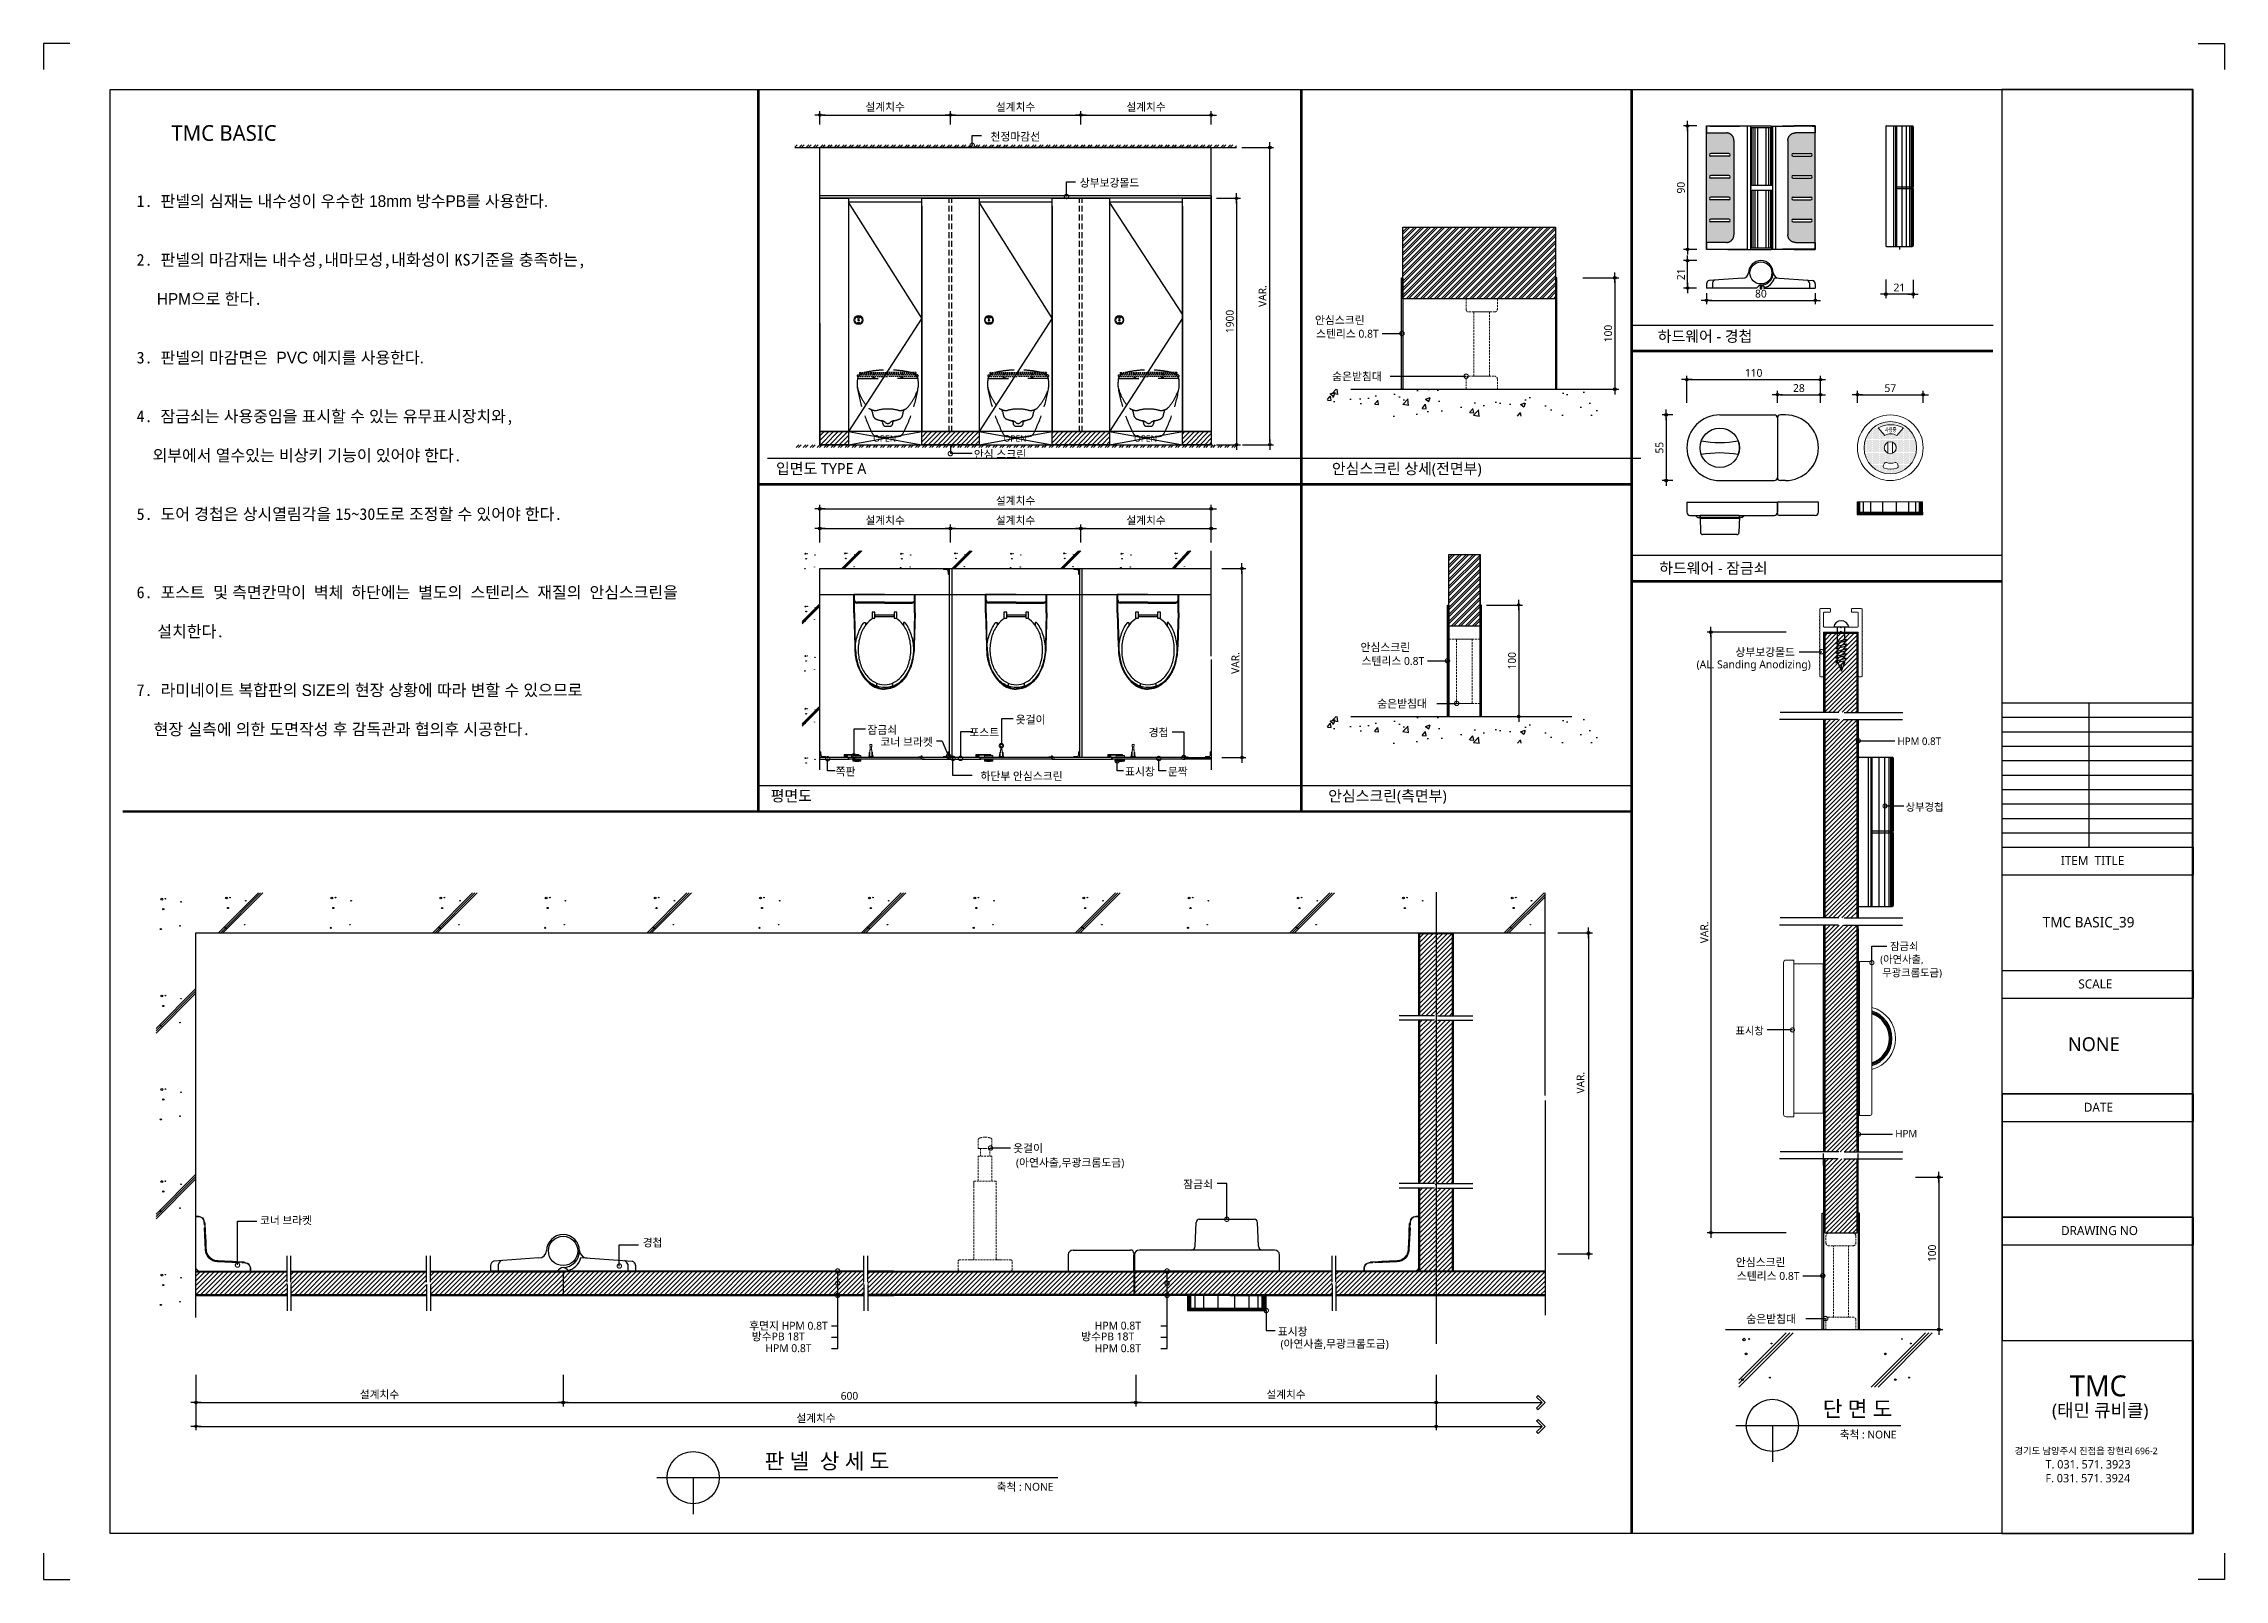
# Model space of a CAD drawing. Extents: x -256 to 8104, y -176 to 5714.
import ezdxf
from ezdxf.enums import TextEntityAlignment as Align

# ---------------------------------------------------------------- set-up
doc = ezdxf.new("R2010")
doc.units = 0
doc.header["$LTSCALE"] = 30
for name, pattern in [('CEN', [62, 60, -1, 0, -1]), ('HIDDEN', [0.375, 0.25, -0.125]), ('HIDDEN2', [4.7625, 3.175, -1.5875])]:
    doc.linetypes.add(name, pattern=pattern)
doc.layers.get('0').update_dxf_attribs({"linetype": 'CONTINUOUS'})
doc.layers.get('DEFPOINTS').update_dxf_attribs({"linetype": 'CONTINUOUS'})
for name, color, linetype in [('02---제품선', 4, 'CONTINUOUS'), ('0_toilet', 6, 'CONTINUOUS'), ('C', 2, 'CONTINUOUS'), ('curior-0Line', 252, 'CONTINUOUS'), ('DIM', 7, 'CONTINUOUS'), ('HAT', 8, 'CONTINUOUS'), ('HID', 9, 'HIDDEN'), ('jac text', 7, 'CONTINUOUS'), ('TIT', 3, 'CONTINUOUS'), ('경첩', 4, 'CONTINUOUS'), ('기타', 1, 'CONTINUOUS'), ('문자', 3, 'CONTINUOUS'), ('부자재', 4, 'CONTINUOUS'), ('상부보강몰드', 4, 'HIDDEN2'), ('옷걸이', 4, 'CONTINUOUS'), ('잠금쇠(회전형)', 4, 'CONTINUOUS'), ('중심선', 1, 'CEN'), ('치수', 1, 'CONTINUOUS'), ('판넬', 2, 'CONTINUOUS'), ('해치', 8, 'CONTINUOUS')]:
    doc.layers.add(name, color=color, linetype=linetype)
doc.styles.add('HDW', font='gulim.ttc')
doc.styles.add('돋움', font='malgun.ttf')
doc.dimstyles.new('10', dxfattribs={"dimscale": 10, "dimtxt": 3, "dimasz": 1, "dimexe": 1.5, "dimexo": 2, "dimgap": 1, "dimtad": 1, "dimdec": 0, "dimlunit": 6, "dimtxsty": '돋움', "dimblk": 'DIMDOT', "dimcen": -1, "dimdle": 1.5, "dimclrt": 3, "dimazin": 3, "dimtfac": 1, "dimtdec": 0, "dimtix": 1, "dimtmove": 2, "dimatfit": 3, "dimldrblk": 'DIMDOT', "dimarcsym": 0})
pattern_1 = [(45, (180955.914, -6822.053), (-8.55643, 8.55643), [])]
pattern_2 = [(45, (180148.375, -6933.632), (-8.980256, 8.980256), [])]
pattern_3 = [(45, (180151.98, -6962.043), (-8.980256, 8.980256), [])]

# ---------------------------------------------------------------- blocks, each defined once
blk = doc.blocks.new('DIMDOT')
at = {"linetype": 'Continuous'}
blk.add_line((-2, 0), (2, 0), dxfattribs=at)
for radius in [0.5, 0.25]:
    blk.add_circle((0, 0), radius, dxfattribs=at)
blk = doc.blocks.new('*D1043')
at = {"layer": 'DEFPOINTS', "color": 0}
for p in [(191193.7, -1402.4), (191693.7, -1346.1), (191693.7, -1402.4)]:
    blk.add_point(p, dxfattribs=at)
at = {"layer": 'DIM', "color": 0, "lineweight": -2, "ltscale": 10}
for p, q in [((191193.7, -1382.4), (191193.7, -1331.1)), ((191693.7, -1382.4), (191693.7, -1331.1)), ((191203.7, -1346.1), (191683.7, -1346.1))]:
    blk.add_line(p, q, dxfattribs=at)
at = {"layer": 'DIM', "color": 0, "lineweight": -2, "xscale": 10, "yscale": 10, "zscale": 10, "rotation": 180}
blk.add_blockref('DIMDOT', (191193.7, -1346.1), dxfattribs=at)
at = {"layer": 'DIM', "color": 0, "lineweight": -2, "xscale": 10, "yscale": 10, "zscale": 10}
blk.add_blockref('DIMDOT', (191693.7, -1346.1), dxfattribs=at)
at = {"layer": 'DIM', "color": 3, "insert": (191443.7, -1316.5), "char_height": 30, "attachment_point": 5, "style": '돋움'}
blk.add_mtext('설계치수', dxfattribs=at)
blk = doc.blocks.new('*D1044')
at = {"layer": 'DEFPOINTS', "color": 0}
for p in [(191693.7, -1402.4), (192193.7, -1346.1), (192193.7, -1402.4)]:
    blk.add_point(p, dxfattribs=at)
at = {"layer": 'DIM', "color": 0, "lineweight": -2, "ltscale": 10}
for p, q in [((191693.7, -1382.4), (191693.7, -1331.1)), ((192193.7, -1382.4), (192193.7, -1331.1)), ((191703.7, -1346.1), (192183.7, -1346.1))]:
    blk.add_line(p, q, dxfattribs=at)
at = {"layer": 'DIM', "color": 0, "lineweight": -2, "xscale": 10, "yscale": 10, "zscale": 10, "rotation": 180}
blk.add_blockref('DIMDOT', (191693.7, -1346.1), dxfattribs=at)
at = {"layer": 'DIM', "color": 0, "lineweight": -2, "xscale": 10, "yscale": 10, "zscale": 10}
blk.add_blockref('DIMDOT', (192193.7, -1346.1), dxfattribs=at)
at = {"layer": 'DIM', "color": 3, "insert": (191943.7, -1316.5), "char_height": 30, "attachment_point": 5, "style": '돋움'}
blk.add_mtext('설계치수', dxfattribs=at)
blk = doc.blocks.new('*D1045')
at = {"layer": 'DEFPOINTS', "color": 0}
for p in [(192193.7, -1402.4), (192693.7, -1346.1), (192693.7, -1402.4)]:
    blk.add_point(p, dxfattribs=at)
at = {"layer": 'DIM', "color": 0, "lineweight": -2, "ltscale": 10}
for p, q in [((192193.7, -1382.4), (192193.7, -1331.1)), ((192693.7, -1382.4), (192693.7, -1331.1)), ((192203.7, -1346.1), (192683.7, -1346.1))]:
    blk.add_line(p, q, dxfattribs=at)
at = {"layer": 'DIM', "color": 0, "lineweight": -2, "xscale": 10, "yscale": 10, "zscale": 10, "rotation": 180}
blk.add_blockref('DIMDOT', (192193.7, -1346.1), dxfattribs=at)
at = {"layer": 'DIM', "color": 0, "lineweight": -2, "xscale": 10, "yscale": 10, "zscale": 10}
blk.add_blockref('DIMDOT', (192693.7, -1346.1), dxfattribs=at)
at = {"layer": 'DIM', "color": 3, "insert": (192443.7, -1316.5), "char_height": 30, "attachment_point": 5, "style": '돋움'}
blk.add_mtext('설계치수', dxfattribs=at)
blk = doc.blocks.new('*D1046')
at = {"layer": 'DEFPOINTS', "color": 0}
for p in [(192693.7, -1665.3), (192693.7, -2610.3), (192790.6, -2610.3)]:
    blk.add_point(p, dxfattribs=at)
at = {"layer": 'DIM', "color": 0, "lineweight": -2, "ltscale": 10}
for p, q in [((192713.7, -1665.3), (192805.6, -1665.3)), ((192790.6, -1675.3), (192790.6, -2600.3)), ((192713.7, -2610.3), (192805.6, -2610.3))]:
    blk.add_line(p, q, dxfattribs=at)
at = {"layer": 'DIM', "color": 0, "lineweight": -2, "xscale": 10, "yscale": 10, "zscale": 10}
for p, rotation in [((192790.6, -1665.3), 90), ((192790.6, -2610.3), 270)]:
    blk.add_blockref('DIMDOT', p, dxfattribs=dict(at, rotation=rotation))
at = {"layer": 'DIM', "color": 3, "insert": (192765, -2137.8), "char_height": 30, "attachment_point": 5, "rotation": 90, "style": '돋움'}
blk.add_mtext('1900', dxfattribs=at)
blk = doc.blocks.new('*D1047')
at = {"layer": 'DEFPOINTS', "color": 0}
for p in [(192714.7, -3085.2), (192714.7, -3810.2), (192811.6, -3810.2)]:
    blk.add_point(p, dxfattribs=at)
at = {"layer": 'DIM', "color": 0, "lineweight": -2, "ltscale": 10}
for p, q in [((192734.7, -3085.2), (192826.6, -3085.2)), ((192811.6, -3095.2), (192811.6, -3800.2)), ((192734.7, -3810.2), (192826.6, -3810.2))]:
    blk.add_line(p, q, dxfattribs=at)
at = {"layer": 'DIM', "color": 0, "lineweight": -2, "xscale": 10, "yscale": 10, "zscale": 10}
for p, rotation in [((192811.6, -3085.2), 90), ((192811.6, -3810.2), 270)]:
    blk.add_blockref('DIMDOT', p, dxfattribs=dict(at, rotation=rotation))
at = {"layer": 'DIM', "color": 3, "insert": (192786.4, -3447.7), "char_height": 30, "attachment_point": 5, "rotation": 90, "style": '돋움'}
blk.add_mtext('VAR.', dxfattribs=at)
blk = doc.blocks.new('_DOTSMALL')
at = {"color": 0, "linetype": 'ByBlock', "const_width": 0.5}
blk.add_lwpolyline([(-0.0625, 0, 1), (0.0625, 0, 1)], format="xyb", close=True, dxfattribs=at)
blk = doc.blocks.new('A$C63EC304E')
at = {"layer": '치수', "color": 1, "xscale": 2.5, "yscale": 2.5, "zscale": 2.5, "rotation": 234.3098741996962}
blk.add_blockref('_DOTSMALL', (0.31, 0.31), dxfattribs=at)
blk = doc.blocks.new('A$C2BC9653E')
at = {"layer": '치수', "xscale": 0.3333333333333333, "yscale": 0.3333333333333333, "zscale": 0.3333333333333333}
blk.add_blockref('A$C63EC304E', (0, 0), dxfattribs=at)
blk = doc.blocks.new('A$C7FC71301')
at = {"layer": '치수', "rotation": 180}
blk.add_blockref('A$C2BC9653E', (0.21, 0.21), dxfattribs=at)
blk = doc.blocks.new('A$C4A20372B')
at = {"layer": '치수'}
blk.add_blockref('A$C7FC71301', (0, 0), dxfattribs=at)
blk = doc.blocks.new('A$C566469F5')
at = {"layer": '치수'}
blk.add_blockref('A$C4A20372B', (0, 0), dxfattribs=at)
blk = doc.blocks.new('A$C7E317CD4')
at = {"layer": '해치', "xscale": 2, "yscale": 2, "zscale": 2}
blk.add_blockref('A$C566469F5', (0, 0), dxfattribs=at)
blk = doc.blocks.new('A$C601D7F27')
at = {"layer": '치수'}
blk.add_blockref('A$C7E317CD4', (0, 0), dxfattribs=at)
blk = doc.blocks.new('A$C38802C08')
at = {"layer": '치수'}
blk.add_blockref('A$C601D7F27', (0, 0), dxfattribs=at)
blk = doc.blocks.new('*D1048')
at = {"layer": 'DEFPOINTS', "color": 0}
for p in [(192193.7, -3004.8), (192693.7, -2931.7), (192693.7, -3004.8)]:
    blk.add_point(p, dxfattribs=at)
at = {"layer": 'DIM', "color": 0, "lineweight": -2, "ltscale": 10}
for p, q in [((192193.7, -2984.8), (192193.7, -2916.7)), ((192693.7, -2984.8), (192693.7, -2916.7)), ((192203.7, -2931.7), (192683.7, -2931.7))]:
    blk.add_line(p, q, dxfattribs=at)
at = {"layer": 'DIM', "color": 0, "lineweight": -2, "xscale": 10, "yscale": 10, "zscale": 10, "rotation": 180}
blk.add_blockref('DIMDOT', (192193.7, -2931.7), dxfattribs=at)
at = {"layer": 'DIM', "color": 0, "lineweight": -2, "xscale": 10, "yscale": 10, "zscale": 10}
blk.add_blockref('DIMDOT', (192693.7, -2931.7), dxfattribs=at)
at = {"layer": 'DIM', "color": 3, "insert": (192443.7, -2902), "char_height": 30, "attachment_point": 5, "style": '돋움'}
blk.add_mtext('설계치수', dxfattribs=at)
blk = doc.blocks.new('*D1049')
at = {"layer": 'DEFPOINTS', "color": 0}
for p in [(192693.7, -2856.3), (191193.7, -3004.8), (192693.7, -3004.8)]:
    blk.add_point(p, dxfattribs=at)
at = {"layer": 'DIM', "color": 0, "lineweight": -2, "ltscale": 10}
for p, q in [((191193.7, -2984.8), (191193.7, -2841.3)), ((192693.7, -2984.8), (192693.7, -2841.3)), ((191203.7, -2856.3), (192683.7, -2856.3))]:
    blk.add_line(p, q, dxfattribs=at)
at = {"layer": 'DIM', "color": 0, "lineweight": -2, "xscale": 10, "yscale": 10, "zscale": 10, "rotation": 180}
blk.add_blockref('DIMDOT', (191193.7, -2856.3), dxfattribs=at)
at = {"layer": 'DIM', "color": 0, "lineweight": -2, "xscale": 10, "yscale": 10, "zscale": 10}
blk.add_blockref('DIMDOT', (192693.7, -2856.3), dxfattribs=at)
at = {"layer": 'DIM', "color": 3, "insert": (191943.7, -2826.7), "char_height": 30, "attachment_point": 5, "style": '돋움'}
blk.add_mtext('설계치수', dxfattribs=at)
blk = doc.blocks.new('*D1050')
at = {"layer": 'DEFPOINTS', "color": 0}
for p in [(191693.7, -3004.8), (192193.7, -2931.7), (192193.7, -3004.8)]:
    blk.add_point(p, dxfattribs=at)
at = {"layer": 'DIM', "color": 0, "lineweight": -2, "ltscale": 10}
for p, q in [((191693.7, -2984.8), (191693.7, -2916.7)), ((192193.7, -2984.8), (192193.7, -2916.7)), ((191703.7, -2931.7), (192183.7, -2931.7))]:
    blk.add_line(p, q, dxfattribs=at)
at = {"layer": 'DIM', "color": 0, "lineweight": -2, "xscale": 10, "yscale": 10, "zscale": 10, "rotation": 180}
blk.add_blockref('DIMDOT', (191693.7, -2931.7), dxfattribs=at)
at = {"layer": 'DIM', "color": 0, "lineweight": -2, "xscale": 10, "yscale": 10, "zscale": 10}
blk.add_blockref('DIMDOT', (192193.7, -2931.7), dxfattribs=at)
at = {"layer": 'DIM', "color": 3, "insert": (191943.7, -2902), "char_height": 30, "attachment_point": 5, "style": '돋움'}
blk.add_mtext('설계치수', dxfattribs=at)
blk = doc.blocks.new('*D1051')
at = {"layer": 'DEFPOINTS', "color": 0}
for p in [(191193.7, -3004.8), (191693.7, -2931.7), (191693.7, -3004.8)]:
    blk.add_point(p, dxfattribs=at)
at = {"layer": 'DIM', "color": 0, "lineweight": -2, "ltscale": 10}
for p, q in [((191193.7, -2984.8), (191193.7, -2916.7)), ((191693.7, -2984.8), (191693.7, -2916.7)), ((191203.7, -2931.7), (191683.7, -2931.7))]:
    blk.add_line(p, q, dxfattribs=at)
at = {"layer": 'DIM', "color": 0, "lineweight": -2, "xscale": 10, "yscale": 10, "zscale": 10, "rotation": 180}
blk.add_blockref('DIMDOT', (191193.7, -2931.7), dxfattribs=at)
at = {"layer": 'DIM', "color": 0, "lineweight": -2, "xscale": 10, "yscale": 10, "zscale": 10}
blk.add_blockref('DIMDOT', (191693.7, -2931.7), dxfattribs=at)
at = {"layer": 'DIM', "color": 3, "insert": (191443.7, -2902), "char_height": 30, "attachment_point": 5, "style": '돋움'}
blk.add_mtext('설계치수', dxfattribs=at)
blk = doc.blocks.new('*D1052')
at = {"layer": 'DEFPOINTS', "color": 0}
for p in [(195029.1, -2360.8), (194517.1, -2469.4), (195029.1, -2469.4)]:
    blk.add_point(p, dxfattribs=at)
at = {"layer": 'DIM', "color": 0, "lineweight": -2, "ltscale": 10}
for p, q in [((194517.1, -2449.4), (194517.1, -2345.8)), ((194527.1, -2360.8), (195019.1, -2360.8)), ((195029.1, -2449.4), (195029.1, -2345.8))]:
    blk.add_line(p, q, dxfattribs=at)
at = {"layer": 'DIM', "color": 0, "lineweight": -2, "xscale": 10, "yscale": 10, "zscale": 10, "rotation": 180}
blk.add_blockref('DIMDOT', (194517.1, -2360.8), dxfattribs=at)
at = {"layer": 'DIM', "color": 0, "lineweight": -2, "xscale": 10, "yscale": 10, "zscale": 10}
blk.add_blockref('DIMDOT', (195029.1, -2360.8), dxfattribs=at)
at = {"layer": 'DIM', "color": 3, "insert": (194773.1, -2335.2), "char_height": 30, "attachment_point": 5, "style": '돋움'}
blk.add_mtext('110', dxfattribs=at)
blk = doc.blocks.new('*D1053')
at = {"layer": 'DEFPOINTS', "color": 0}
for p in [(195029.1, -2418.7), (194864.1, -2469.4), (195029.1, -2469.4)]:
    blk.add_point(p, dxfattribs=at)
at = {"layer": 'DIM', "color": 0, "lineweight": -2, "ltscale": 10}
for p, q in [((194864.1, -2449.4), (194864.1, -2403.7)), ((194874.1, -2418.7), (195019.1, -2418.7)), ((195029.1, -2449.4), (195029.1, -2403.7))]:
    blk.add_line(p, q, dxfattribs=at)
at = {"layer": 'DIM', "color": 0, "lineweight": -2, "xscale": 10, "yscale": 10, "zscale": 10, "rotation": 180}
blk.add_blockref('DIMDOT', (194864.1, -2418.7), dxfattribs=at)
at = {"layer": 'DIM', "color": 0, "lineweight": -2, "xscale": 10, "yscale": 10, "zscale": 10}
blk.add_blockref('DIMDOT', (195029.1, -2418.7), dxfattribs=at)
at = {"layer": 'DIM', "color": 3, "insert": (194946.6, -2393.2), "char_height": 30, "attachment_point": 5, "style": '돋움'}
blk.add_mtext('28', dxfattribs=at)
blk = doc.blocks.new('*D1054')
at = {"layer": 'DEFPOINTS', "color": 0}
for p in [(195422.9, -2418.7), (195170.9, -2469.4), (195422.9, -2469.4)]:
    blk.add_point(p, dxfattribs=at)
at = {"layer": 'DIM', "color": 0, "lineweight": -2, "ltscale": 10}
for p, q in [((195170.9, -2449.4), (195170.9, -2403.7)), ((195180.9, -2418.7), (195412.9, -2418.7)), ((195422.9, -2449.4), (195422.9, -2403.7))]:
    blk.add_line(p, q, dxfattribs=at)
at = {"layer": 'DIM', "color": 0, "lineweight": -2, "xscale": 10, "yscale": 10, "zscale": 10, "rotation": 180}
blk.add_blockref('DIMDOT', (195170.9, -2418.7), dxfattribs=at)
at = {"layer": 'DIM', "color": 0, "lineweight": -2, "xscale": 10, "yscale": 10, "zscale": 10}
blk.add_blockref('DIMDOT', (195422.9, -2418.7), dxfattribs=at)
at = {"layer": 'DIM', "color": 3, "insert": (195296.9, -2393.5), "char_height": 30, "attachment_point": 5, "style": '돋움'}
blk.add_mtext('57', dxfattribs=at)
blk = doc.blocks.new('*D1055')
at = {"layer": 'DEFPOINTS', "color": 0}
for p in [(194574.8, -1388), (194519.8, -1861.1), (194574.8, -1861.1)]:
    blk.add_point(p, dxfattribs=at)
at = {"layer": 'DIM', "color": 0, "lineweight": -2, "ltscale": 10}
for p, q in [((194554.8, -1388), (194504.8, -1388)), ((194519.8, -1398), (194519.8, -1851.1)), ((194554.8, -1861.1), (194504.8, -1861.1))]:
    blk.add_line(p, q, dxfattribs=at)
at = {"layer": 'DIM', "color": 0, "lineweight": -2, "xscale": 10, "yscale": 10, "zscale": 10}
for p, rotation in [((194519.8, -1388), 90), ((194519.8, -1861.1), 270)]:
    blk.add_blockref('DIMDOT', p, dxfattribs=dict(at, rotation=rotation))
at = {"layer": 'DIM', "color": 3, "insert": (194494.3, -1624.6), "char_height": 30, "attachment_point": 5, "rotation": 90, "style": '돋움'}
blk.add_mtext('90', dxfattribs=at)
blk = doc.blocks.new('*D1056')
at = {"layer": 'DEFPOINTS', "color": 0}
for p in [(194592.4, -2009.4), (195009.5, -2009.4), (195009.5, -2056.7)]:
    blk.add_point(p, dxfattribs=at)
at = {"layer": 'DIM', "color": 0, "lineweight": -2, "ltscale": 10}
for p, q in [((194592.4, -2029.4), (194592.4, -2071.7)), ((194602.4, -2056.7), (194999.5, -2056.7)), ((195009.5, -2029.4), (195009.5, -2071.7))]:
    blk.add_line(p, q, dxfattribs=at)
at = {"layer": 'DIM', "color": 0, "lineweight": -2, "xscale": 10, "yscale": 10, "zscale": 10, "rotation": 180}
blk.add_blockref('DIMDOT', (194592.4, -2056.7), dxfattribs=at)
at = {"layer": 'DIM', "color": 0, "lineweight": -2, "xscale": 10, "yscale": 10, "zscale": 10}
blk.add_blockref('DIMDOT', (195009.5, -2056.7), dxfattribs=at)
at = {"layer": 'DIM', "color": 3, "insert": (194800.9, -2031.2), "char_height": 30, "attachment_point": 5, "style": '돋움'}
blk.add_mtext('80', dxfattribs=at)
blk = doc.blocks.new('*D1057')
at = {"layer": 'DEFPOINTS', "color": 0}
for p in [(194519.8, -1904.4), (194574.8, -1904.4), (194574.1, -2009.4)]:
    blk.add_point(p, dxfattribs=at)
at = {"layer": 'DIM', "color": 0, "lineweight": -2, "ltscale": 10}
for p, q in [((194554.8, -1904.4), (194504.8, -1904.4)), ((194519.8, -1999.4), (194519.8, -1914.4)), ((194554.1, -2009.4), (194504.8, -2009.4))]:
    blk.add_line(p, q, dxfattribs=at)
at = {"layer": 'DIM', "color": 0, "lineweight": -2, "xscale": 10, "yscale": 10, "zscale": 10}
for p, rotation in [((194519.8, -1904.4), 90), ((194519.8, -2009.4), 270)]:
    blk.add_blockref('DIMDOT', p, dxfattribs=dict(at, rotation=rotation))
at = {"layer": 'DIM', "color": 3, "insert": (194494.4, -1956.9), "char_height": 30, "attachment_point": 5, "rotation": 90, "style": '돋움'}
blk.add_mtext('21', dxfattribs=at)
blk = doc.blocks.new('*D1058')
at = {"layer": 'DEFPOINTS', "color": 0}
for p in [(195279.3, -1957.2), (195384.3, -1957.9), (195279.3, -2032.9)]:
    blk.add_point(p, dxfattribs=at)
at = {"layer": 'DIM', "color": 0, "lineweight": -2, "ltscale": 10}
for p, q in [((195279.3, -1977.2), (195279.3, -2047.9)), ((195384.3, -1977.9), (195384.3, -2047.9)), ((195374.3, -2032.9), (195289.3, -2032.9))]:
    blk.add_line(p, q, dxfattribs=at)
at = {"layer": 'DIM', "color": 0, "lineweight": -2, "xscale": 10, "yscale": 10, "zscale": 10, "rotation": 180}
blk.add_blockref('DIMDOT', (195279.3, -2032.9), dxfattribs=at)
at = {"layer": 'DIM', "color": 0, "lineweight": -2, "xscale": 10, "yscale": 10, "zscale": 10}
blk.add_blockref('DIMDOT', (195384.3, -2032.9), dxfattribs=at)
at = {"layer": 'DIM', "color": 3, "insert": (195331.8, -2007.5), "char_height": 30, "attachment_point": 5, "style": '돋움'}
blk.add_mtext('21', dxfattribs=at)
blk = doc.blocks.new('A$C10E41893')
at = {"layer": '부자재'}
for p, q in [((6, 0), (6, 196)), ((123, 196), (6, 196)), ((123, 192), (6, 192)), ((55, 0), (55, 177)), ((61, 0), (61, 177)), ((6, 0), (6, -196)), ((55, 0), (55, -177)), ((61, 0), (61, -177)), ((123, -192), (6, -192)), ((123, -196), (6, -196))]:
    blk.add_line(p, q, dxfattribs=at)
for points in [[(123, 196, -0.012538), (123, 196), (335, 190, -0.055395), (445, 175, -0.154276), (577, 93, -0.179504), (612, 0, -0.179504)], [(123, 192, -0.012538), (123, 192), (335, 187, -0.055395), (444, 172, -0.154276), (574, 91, -0.179504), (608, 0, -0.179504)], [(157, -72, 0.089162), (200, -119, 0.085733), (270, -155, 0.075373), (359, -168, 0.075373), (447, -155, 0.085733), (517, -119, 0.106084), (567, -62, 0.126931), (583, 0, 0.126931), (567, 62, 0.106084), (517, 119, 0.085733), (447, 155, 0.075373), (359, 168, 0.075373), (270, 155, 0.085733), (200, 119, 0.089162), (157, 72)], [(572, 51), (589, 51), (589, 60, 0.021185), (583, 71, 0.106084), (528, 134, 0.085733), (453, 172, 0.075373), (359, 187, 0.075373), (265, 172, 0.085733), (189, 134, 0.007337), (184, 130), (184, 122), (205, 122)], [(123, -196, 0.012538), (123, -196), (335, -190, 0.055395), (445, -175, 0.154276), (577, -93, 0.179504), (612, 0, 0.179504)], [(123, -192, 0.012538), (123, -192), (335, -187, 0.055395), (444, -172, 0.154276), (574, -91, 0.179504), (608, 0, 0.179504)], [(589, -51, 0.090214), (598, 0, 0.090214), (589, 51, 0.106084)], [(572, -51), (589, -51), (589, -60, -0.021185), (583, -71, -0.106084), (528, -134, -0.085733), (453, -172, -0.075373), (359, -187, -0.075373), (265, -172, -0.085733), (189, -134, -0.007337), (184, -130), (184, -122), (205, -122)]]:
    blk.add_lwpolyline(points, format="xyb", dxfattribs=at)
blk.add_lwpolyline([(138, -61), (119, -61), (119, -79), (157, -79), (157, -61), (138, -61), (147, -61), (147, 61), (138, 61), (157, 61), (157, 79), (119, 79), (119, 61), (138, 61), (138, -61), (119, -61)], dxfattribs=at)
for centre, start, end in [((40, 177), 0, 90), ((46, 177), 0, 90), ((40, -177), 270, 0), ((46, -177), 270, 0)]:
    blk.add_arc(centre, 15, start, end, dxfattribs=at)
blk = doc.blocks.new('A$C460A2A32')
at = {"color": 0}
for p, q in [((3, 20), (0, 16)), ((3, 20), (9, 20)), ((4, 10), (162, 10)), ((9, 20), (162, 20)), ((13, 32), (11, 30)), ((13, 32), (162, 32)), ((13, 27), (162, 27)), ((312, 32), (162, 32)), ((312, 27), (162, 27)), ((316, 20), (162, 20)), ((321, 10), (162, 10)), ((312, 32), (313, 30)), ((322, 20), (316, 20)), ((322, 20), (324, 16))]:
    blk.add_line(p, q, dxfattribs=at)
for centre, radius, start, end in [((4, 14), 4, 150.0107, 270), ((13, 29), 2, 135, 270), ((109, 28), 26, 182.6717, 198.4118), ((109, 10), 26, 180, 202.6199), ((107, 28), 23, 183.0205, 200.9186), ((107, 10), 23, 180, 205.7715), ((69, 10), 23, 334.2285, 0), ((69, 28), 23, 339.0814, 356.9795), ((67, 10), 26, 337.3801, 0), ((67, 28), 26, 341.5882, 357.3283), ((257, 10), 26, 180, 202.6199), ((257, 28), 26, 182.6717, 198.4118), ((256, 28), 23, 183.0205, 200.9186), ((256, 10), 23, 180, 205.7715), ((217, 10), 23, 334.2285, 0), ((217, 28), 23, 339.0814, 356.9795), ((216, 28), 26, 341.5882, 357.3283), ((216, 10), 26, 337.3801, 0), ((312, 29), 2, 270, 45), ((321, 14), 4, 270, 29.9893)]:
    blk.add_arc(centre, radius, start, end, dxfattribs=at)
blk = doc.blocks.new('*D1059')
at = {"layer": 'DEFPOINTS', "color": 0}
for p in [(194482.8, -2495.9), (194437.2, -2747.9), (194482.8, -2747.9)]:
    blk.add_point(p, dxfattribs=at)
at = {"layer": 'DIM', "color": 0, "lineweight": -2, "ltscale": 10}
for p, q in [((194462.8, -2495.9), (194422.2, -2495.9)), ((194437.2, -2505.9), (194437.2, -2737.9)), ((194462.8, -2747.9), (194422.2, -2747.9))]:
    blk.add_line(p, q, dxfattribs=at)
at = {"layer": 'DIM', "color": 0, "lineweight": -2, "xscale": 10, "yscale": 10, "zscale": 10}
for p, rotation in [((194437.2, -2495.9), 90), ((194437.2, -2747.9), 270)]:
    blk.add_blockref('DIMDOT', p, dxfattribs=dict(at, rotation=rotation))
at = {"layer": 'DIM', "color": 3, "insert": (194411.9, -2621.9), "char_height": 30, "attachment_point": 5, "rotation": 90, "style": '돋움'}
blk.add_mtext('55', dxfattribs=at)
blk = doc.blocks.new('*D1060')
at = {"layer": 'DEFPOINTS', "color": 0}
for p in [(194918.1, -3329), (194609.4, -5632.3), (194918.1, -5632.3)]:
    blk.add_point(p, dxfattribs=at)
at = {"layer": 'DIM', "color": 0, "lineweight": -2, "ltscale": 10}
for p, q in [((194898.1, -3329), (194594.4, -3329)), ((194609.4, -3339), (194609.4, -5622.3)), ((194898.1, -5632.3), (194594.4, -5632.3))]:
    blk.add_line(p, q, dxfattribs=at)
at = {"layer": 'DIM', "color": 0, "lineweight": -2, "xscale": 10, "yscale": 10, "zscale": 10}
for p, rotation in [((194609.4, -3329), 90), ((194609.4, -5632.3), 270)]:
    blk.add_blockref('DIMDOT', p, dxfattribs=dict(at, rotation=rotation))
at = {"layer": 'DIM', "color": 3, "insert": (194584.1, -4480.6), "char_height": 30, "attachment_point": 5, "rotation": 90, "style": '돋움'}
blk.add_mtext('VAR.', dxfattribs=at)
blk = doc.blocks.new('A$C13EB2441')
for p, q in [((0.84, 7.37), (0.84, 14.11)), ((0.84, 6.74), (0.84, 0))]:
    blk.add_line(p, q)
blk = doc.blocks.new('*D1061')
at = {"layer": 'DEFPOINTS', "color": 0}
for p in [(195373.8, -5419.5), (195382.9, -6003.8), (195482.8, -6003.8)]:
    blk.add_point(p, dxfattribs=at)
at = {"layer": 'DIM', "color": 0, "lineweight": -2, "ltscale": 10}
for p, q in [((195393.8, -5419.5), (195497.8, -5419.5)), ((195482.8, -5429.5), (195482.8, -5993.8)), ((195402.9, -6003.8), (195497.8, -6003.8))]:
    blk.add_line(p, q, dxfattribs=at)
at = {"layer": 'DIM', "color": 0, "lineweight": -2, "xscale": 10, "yscale": 10, "zscale": 10}
for p, rotation in [((195482.8, -5419.5), 90), ((195482.8, -6003.8), 270)]:
    blk.add_blockref('DIMDOT', p, dxfattribs=dict(at, rotation=rotation))
at = {"layer": 'DIM', "color": 3, "insert": (195457.2, -5711.6), "char_height": 30, "attachment_point": 5, "rotation": 90, "style": '돋움'}
blk.add_mtext('100', dxfattribs=at)
blk = doc.blocks.new('*D1062')
at = {"layer": 'DEFPOINTS', "color": 0}
for p in [(192790.6, -1470.5), (192918, -1470.5), (192793.1, -2610.3)]:
    blk.add_point(p, dxfattribs=at)
at = {"layer": 'DIM', "color": 0, "lineweight": -2, "ltscale": 10}
for p, q in [((192810.6, -1470.5), (192933, -1470.5)), ((192918, -2600.3), (192918, -1480.5)), ((192813.1, -2610.3), (192933, -2610.3))]:
    blk.add_line(p, q, dxfattribs=at)
at = {"layer": 'DIM', "color": 0, "lineweight": -2, "xscale": 10, "yscale": 10, "zscale": 10}
for p, rotation in [((192918, -1470.5), 90), ((192918, -2610.3), 270)]:
    blk.add_blockref('DIMDOT', p, dxfattribs=dict(at, rotation=rotation))
at = {"layer": 'DIM', "color": 3, "insert": (192890.7, -2040.4), "char_height": 30, "attachment_point": 5, "rotation": 90, "style": '돋움'}
blk.add_mtext('VAR.', dxfattribs=at)
blk = doc.blocks.new('*D1063')
at = {"layer": 'DEFPOINTS', "color": 0}
for p in [(188801.8, -6158.1), (190208.9, -6158.1), (190208.9, -6283.8)]:
    blk.add_point(p, dxfattribs=at)
at = {"layer": 'DIM', "color": 0, "lineweight": -2, "ltscale": 10}
for p, q in [((188801.8, -6178.1), (188801.8, -6298.8)), ((190208.9, -6178.1), (190208.9, -6298.8)), ((188811.8, -6283.8), (190198.9, -6283.8))]:
    blk.add_line(p, q, dxfattribs=at)
at = {"layer": 'DIM', "color": 0, "lineweight": -2, "xscale": 10, "yscale": 10, "zscale": 10, "rotation": 180}
blk.add_blockref('DIMDOT', (188801.8, -6283.8), dxfattribs=at)
at = {"layer": 'DIM', "color": 0, "lineweight": -2, "xscale": 10, "yscale": 10, "zscale": 10}
blk.add_blockref('DIMDOT', (190208.9, -6283.8), dxfattribs=at)
at = {"layer": 'DIM', "color": 3, "insert": (189505.3, -6254.2), "char_height": 30, "attachment_point": 5, "style": '돋움'}
blk.add_mtext('설계치수', dxfattribs=at)
blk = doc.blocks.new('*D1064')
at = {"layer": 'DEFPOINTS', "color": 0}
for p in [(188801.8, -6158.1), (193555.7, -6158.1), (193555.7, -6375.3)]:
    blk.add_point(p, dxfattribs=at)
at = {"layer": 'DIM', "color": 0, "lineweight": -2, "ltscale": 10}
for p, q in [((188801.8, -6178.1), (188801.8, -6390.3)), ((193555.7, -6178.1), (193555.7, -6390.3)), ((188811.8, -6375.3), (193545.7, -6375.3))]:
    blk.add_line(p, q, dxfattribs=at)
at = {"layer": 'DIM', "color": 0, "lineweight": -2, "xscale": 10, "yscale": 10, "zscale": 10, "rotation": 180}
blk.add_blockref('DIMDOT', (188801.8, -6375.3), dxfattribs=at)
at = {"layer": 'DIM', "color": 0, "lineweight": -2, "xscale": 10, "yscale": 10, "zscale": 10}
blk.add_blockref('DIMDOT', (193555.7, -6375.3), dxfattribs=at)
at = {"layer": 'DIM', "color": 3, "insert": (191178.7, -6345.6), "char_height": 30, "attachment_point": 5, "style": '돋움'}
blk.add_mtext('설계치수', dxfattribs=at)
blk = doc.blocks.new('*D1065')
at = {"layer": 'DEFPOINTS', "color": 0}
for p in [(192404.8, -6158.1), (193555.7, -6158.1), (193555.7, -6283.8)]:
    blk.add_point(p, dxfattribs=at)
at = {"layer": 'DIM', "color": 0, "lineweight": -2, "ltscale": 10}
for p, q in [((192404.8, -6178.1), (192404.8, -6298.8)), ((193555.7, -6178.1), (193555.7, -6298.8)), ((192414.8, -6283.8), (193545.7, -6283.8))]:
    blk.add_line(p, q, dxfattribs=at)
at = {"layer": 'DIM', "color": 0, "lineweight": -2, "xscale": 10, "yscale": 10, "zscale": 10, "rotation": 180}
blk.add_blockref('DIMDOT', (192404.8, -6283.8), dxfattribs=at)
at = {"layer": 'DIM', "color": 0, "lineweight": -2, "xscale": 10, "yscale": 10, "zscale": 10}
blk.add_blockref('DIMDOT', (193555.7, -6283.8), dxfattribs=at)
at = {"layer": 'DIM', "color": 3, "insert": (192980.3, -6254.2), "char_height": 30, "attachment_point": 5, "style": '돋움'}
blk.add_mtext('설계치수', dxfattribs=at)
blk = doc.blocks.new('*D1066')
at = {"layer": 'DEFPOINTS', "color": 0}
for p in [(190208.9, -6158.1), (192404.8, -6158.1), (192404.8, -6283.8)]:
    blk.add_point(p, dxfattribs=at)
at = {"layer": 'DIM', "color": 0, "lineweight": -2, "ltscale": 10}
for p, q in [((190208.9, -6178.1), (190208.9, -6298.8)), ((192404.8, -6178.1), (192404.8, -6298.8)), ((190218.9, -6283.8), (192394.8, -6283.8))]:
    blk.add_line(p, q, dxfattribs=at)
at = {"layer": 'DIM', "color": 0, "lineweight": -2, "xscale": 10, "yscale": 10, "zscale": 10, "rotation": 180}
blk.add_blockref('DIMDOT', (190208.9, -6283.8), dxfattribs=at)
at = {"layer": 'DIM', "color": 0, "lineweight": -2, "xscale": 10, "yscale": 10, "zscale": 10}
blk.add_blockref('DIMDOT', (192404.8, -6283.8), dxfattribs=at)
at = {"layer": 'DIM', "color": 3, "insert": (191306.9, -6258.3), "char_height": 30, "attachment_point": 5, "style": '돋움'}
blk.add_mtext('600', dxfattribs=at)
blk = doc.blocks.new('A$C06B31977')
for p, q in [((1.26, 11.06), (1.26, 21.17)), ((1.26, 10.11), (1.26, 0))]:
    blk.add_line(p, q)
blk = doc.blocks.new('*D1067')
at = {"layer": 'DEFPOINTS', "color": 0}
for p in [(194002.5, -4482.5), (194002.5, -5713.8), (194140.3, -5713.8)]:
    blk.add_point(p, dxfattribs=at)
at = {"layer": 'DIM', "color": 0, "lineweight": -2, "ltscale": 10}
for p, q in [((194022.5, -4482.5), (194155.3, -4482.5)), ((194140.3, -4492.5), (194140.3, -5703.8)), ((194022.5, -5713.8), (194155.3, -5713.8))]:
    blk.add_line(p, q, dxfattribs=at)
at = {"layer": 'DIM', "color": 0, "lineweight": -2, "xscale": 10, "yscale": 10, "zscale": 10}
for p, rotation in [((194140.3, -4482.5), 90), ((194140.3, -5713.8), 270)]:
    blk.add_blockref('DIMDOT', p, dxfattribs=dict(at, rotation=rotation))
at = {"layer": 'DIM', "color": 3, "insert": (194109.6, -5057.2), "char_height": 30, "attachment_point": 5, "rotation": 90, "style": '돋움'}
blk.add_mtext('VAR.', dxfattribs=at)
blk = doc.blocks.new('*D1068')
at = {"layer": 'DEFPOINTS', "color": 0}
for p in [(193729.4, -3225.2), (193729.4, -3652.6), (193872.3, -3652.6)]:
    blk.add_point(p, dxfattribs=at)
at = {"layer": 'DIM', "color": 0, "lineweight": -2, "ltscale": 10}
for p, q in [((193749.4, -3225.2), (193887.3, -3225.2)), ((193872.3, -3235.2), (193872.3, -3642.6)), ((193749.4, -3652.6), (193887.3, -3652.6))]:
    blk.add_line(p, q, dxfattribs=at)
at = {"layer": 'DIM', "color": 0, "lineweight": -2, "xscale": 10, "yscale": 10, "zscale": 10}
for p, rotation in [((193872.3, -3225.2), 90), ((193872.3, -3652.6), 270)]:
    blk.add_blockref('DIMDOT', p, dxfattribs=dict(at, rotation=rotation))
at = {"layer": 'DIM', "color": 3, "insert": (193846.7, -3438.9), "char_height": 30, "attachment_point": 5, "rotation": 90, "style": '돋움'}
blk.add_mtext('100', dxfattribs=at)
blk = doc.blocks.new('*D1069')
at = {"layer": 'DEFPOINTS', "color": 0}
for p in [(194098.1, -1970.2), (194098.1, -2397.7), (194241, -2397.7)]:
    blk.add_point(p, dxfattribs=at)
at = {"layer": 'DIM', "color": 0, "lineweight": -2, "ltscale": 10}
for p, q in [((194118.1, -1970.2), (194256, -1970.2)), ((194241, -1980.2), (194241, -2387.7)), ((194118.1, -2397.7), (194256, -2397.7))]:
    blk.add_line(p, q, dxfattribs=at)
at = {"layer": 'DIM', "color": 0, "lineweight": -2, "xscale": 10, "yscale": 10, "zscale": 10}
for p, rotation in [((194241, -1970.2), 90), ((194241, -2397.7), 270)]:
    blk.add_blockref('DIMDOT', p, dxfattribs=dict(at, rotation=rotation))
at = {"layer": 'DIM', "color": 3, "insert": (194215.4, -2184), "char_height": 30, "attachment_point": 5, "rotation": 90, "style": '돋움'}
blk.add_mtext('100', dxfattribs=at)
blk = doc.blocks.new('BASIC_39', base_point=(188473.5, -6786.3))
h = blk.add_hatch()
h.set_pattern_fill('ANSI31', color=2, style=0)
h.set_pattern_definition([(45, (191709.89, -5189.372), (-2.245064, 2.245064), [])])
h.paths.add_polyline_path([(193604.4, -3225.2), (193599.4, -3225.2), (193599.4, -3436.8, -1), (193599.4, -3441), (193599.4, -3652.6), (193604.4, -3652.6)])
h.paths.add_polyline_path([(193729.4, -3441, -1), (193729.4, -3436.8), (193729.4, -3225.2), (193724.4, -3225.2), (193724.4, -3652.6), (193729.4, -3652.6)])
at = {"layer": 'HAT'}
h = blk.add_hatch(dxfattribs=at)
h.set_pattern_fill('ANSI32', color=256, scale=2, style=0)
h.set_pattern_definition([(45, (179857.61, -7103.519), (-13.470384, 13.470384), []), (45, (179866.59, -7103.519), (-13.470384, 13.470384), [])])
h.paths.add_polyline_path([(191097, -1460.5), (192790.6, -1460.5), (192790.6, -1470.5), (191097, -1470.5)])
h = blk.add_hatch(dxfattribs=at)
h.set_pattern_fill('ANSI32', color=256, scale=2, style=0)
h.set_pattern_definition([(45, (180171.724, -7029.361), (-13.470384, 13.470384), []), (45, (180180.704, -7029.361), (-13.470384, 13.470384), [])])
h.paths.add_polyline_path([(193428.6, -1776.4), (194014, -1776.4), (194014, -2051.1), (193428.6, -2051.1)])
h = blk.add_hatch(dxfattribs=at)
h.set_pattern_fill('ANSI32', color=256, scale=2, style=0)
h.set_pattern_definition([(45, (179857.61, -6921.539), (-13.470384, 13.470384), []), (45, (179866.59, -6921.539), (-13.470384, 13.470384), [])])
h.paths.add_polyline_path([(191097, -2620.8), (192790.6, -2620.8), (192790.6, -2610.8), (191097, -2610.8)])
h = blk.add_hatch(dxfattribs=at)
h.set_pattern_fill('ANSI32', color=256, scale=2, style=0)
h.set_pattern_definition([(45, (188523.04, -7029.361), (-13.470384, 13.470384), []), (45, (188532.021, -7029.361), (-13.470384, 13.470384), [])])
h.paths.add_polyline_path([(193724.4, -3031.4), (193604.4, -3031.4), (193604.4, -3306), (193724.4, -3306), (193724.4, -3225.2)])
at = {"layer": 'HAT', "transparency": 33554687}
h = blk.add_hatch(dxfattribs=at)
h.set_pattern_fill('ANSI31', color=256, scale=3.811219)
h.set_pattern_definition(pattern_1)
h.paths.add_polyline_path([(195099.4, -3636.7), (195120.5, -3636.7), (195169.5, -3636.7), (195169.5, -3333.7), (195045.6, -3333.7), (195045.6, -3636.7)])
at = {"layer": 'HAT'}
h = blk.add_hatch(dxfattribs=at)
h.set_pattern_fill('ANSI31', color=256, scale=3.811219, style=0)
h.set_pattern_definition(pattern_1)
edge = h.paths.add_edge_path()
edge.add_line((195169.5, -3710.8), (195112.9, -3710.8))
edge.add_arc((195110.9, -3710.8), 1.99, -54.30987, 0, ccw=False)
edge.add_arc((195110.9, -3710.8), 1.99, 125.69013, 305.69013, ccw=False)
edge.add_arc((195110.9, -3710.8), 1.99, 0, 125.69013, ccw=False)
edge.add_line((195112.9, -3710.8), (195169.5, -3710.8))
edge.add_line((195169.5, -3710.8), (195169.5, -3664.3))
edge.add_line((195169.5, -3664.3), (195159.7, -3664.3))
edge.add_spline(control_points=[(195157, -3671.8), (195157.9, -3669.3), (195158.8, -3666.8), (195159.7, -3664.3)], knot_values=[0, 0, 0, 0, 0.152076, 0.152076, 0.152076, 0.152076], degree=3, periodic=0)
edge.add_line((195159.7, -3664.3), (195107.5, -3664.3))
edge.add_line((195107.5, -3664.3), (195107.5, -4425.2))
edge.add_line((195107.5, -4425.2), (195161.6, -4425.2))
edge.add_spline(control_points=[(195161.6, -4425.2), (195164.6, -4416.9), (195167.5, -4409.4), (195169.5, -4405.8)], knot_values=[0.152076, 0.152076, 0.152076, 0.152076, 0.673721, 0.673721, 0.673721, 0.673721], degree=3, periodic=0)
edge.add_spline(control_points=[(195171.8, -4425.2), (195172.3, -4415.6), (195173.3, -4401.1), (195170.5, -4403.9), (195169.5, -4405.8)], knot_values=[0.673721, 0.673721, 0.673721, 0.673721, 1.332503, 1.60798, 1.60798, 1.60798, 1.60798], degree=3, periodic=0)
edge.add_line((195169.5, -4405.8), (195169.5, -3710.8))
h.paths.add_polyline_path([(195107.5, -3664.3), (195045.6, -3664.3), (195045.6, -4425.2), (195107.5, -4425.2)])
h = blk.add_hatch(dxfattribs=at)
h.set_pattern_fill('ANSI31', color=256, scale=3.811219, style=0)
h.set_pattern_definition(pattern_1)
h.paths.add_polyline_path([(195107.5, -4887.8), (195045.6, -4887.8), (195045.6, -5321.8), (195107.5, -5321.8), (195107.5, -5217.5, -0.567825), (195107.5, -5214.1)])
h.paths.add_polyline_path([(195169.5, -4887.8), (195107.5, -4887.8), (195107.5, -5214.1, -0.582142), (195110.5, -5215.8), (195169.5, -5215.8)])
edge = h.paths.add_edge_path()
edge.add_line((195169.5, -5215.8), (195110.5, -5215.8))
edge.add_arc((195108.6, -5215.8), 1.99, -54.30987, 0, ccw=False)
edge.add_arc((195108.6, -5215.8), 1.99, 239.17799, 305.69013, ccw=False)
edge.add_line((195107.5, -5217.5), (195107.5, -5321.8))
edge.add_line((195107.5, -5321.8), (195161.6, -5321.8))
edge.add_spline(control_points=[(195161.6, -5321.8), (195164.6, -5313.5), (195167.5, -5306), (195169.5, -5302.4)], knot_values=[0.152076, 0.152076, 0.152076, 0.152076, 0.673721, 0.673721, 0.673721, 0.673721], degree=3, periodic=0)
edge.add_line((195169.5, -5302.4), (195169.5, -5215.8))
h.paths.add_polyline_path([(195107.5, -4452.8), (195045.6, -4452.8), (195045.6, -4887.8), (195107.5, -4887.8)])
edge = h.paths.add_edge_path()
edge.add_line((195169.5, -4452.8), (195159.7, -4452.8))
edge.add_spline(control_points=[(195157, -4460.3), (195157.9, -4457.8), (195158.8, -4455.3), (195159.7, -4452.8)], knot_values=[0, 0, 0, 0, 0.152076, 0.152076, 0.152076, 0.152076], degree=3, periodic=0)
edge.add_line((195159.7, -4452.8), (195107.5, -4452.8))
edge.add_line((195107.5, -4452.8), (195107.5, -4887.8))
edge.add_line((195107.5, -4887.8), (195169.5, -4887.8))
edge.add_line((195169.5, -4887.8), (195169.5, -4452.8))
at = {"layer": 'HAT', "transparency": 33554687}
h = blk.add_hatch(dxfattribs=at)
h.set_pattern_fill('ANSI31', color=256, scale=3.811219, style=0)
h.set_pattern_definition(pattern_1)
h.paths.add_polyline_path([(195097.5, -5349.5), (195045.6, -5349.5), (195045.6, -5632.3), (195107.5, -5632.3), (195107.5, -5349.5)])
h.paths.add_polyline_path([(195169.5, -5349.5), (195118.6, -5349.5), (195107.5, -5349.5), (195107.5, -5632.3), (195169.5, -5632.3)])
at = {"layer": '해치'}
h = blk.add_hatch(dxfattribs=at)
h.set_pattern_fill('DOTS', color=256, scale=2.628474)
h.set_pattern_definition([(0, (191630.654, -1053.001), (2.086351, 4.172702), [0, -4.172702])])
edge = h.paths.add_edge_path()
edge.add_line((194592.9, -1834.6), (194592.9, -1834.6))
edge.add_spline(control_points=[(194592.9, -1834.6), (194593.1, -1834.6), (194604.7, -1834.6)], knot_values=[-0.724312, -0.724312, -0.724312, 0.724312, 0.724312, 0.724312], weights=[1, 0.748956, 1], degree=2, periodic=0)
edge.add_line((194604.7, -1834.6), (194668.6, -1834.6))
edge.add_spline(control_points=[(194668.6, -1834.6), (194697.5, -1834.6), (194697.5, -1805.7)], knot_values=[-1.570796, -1.570796, -1.570796, 0, 0, 0], weights=[1, 0.707107, 1], degree=2, periodic=0)
edge.add_line((194697.5, -1805.7), (194697.5, -1443.5))
edge.add_spline(control_points=[(194697.5, -1443.5), (194697.5, -1414.6), (194668.6, -1414.6)], knot_values=[0, 0, 0, 1.570796, 1.570796, 1.570796], weights=[1, 0.707107, 1], degree=2, periodic=0)
edge.add_line((194668.6, -1414.6), (194604.7, -1414.6))
edge.add_spline(control_points=[(194604.7, -1414.6), (194593.1, -1414.6), (194592.9, -1414.6)], knot_values=[-0.724312, -0.724312, -0.724312, 0.724312, 0.724312, 0.724312], weights=[1, 0.748956, 1], degree=2, periodic=0)
edge.add_line((194592.9, -1414.6), (194592.9, -1834.6))
h.paths.add_polyline_path([(194677.8, -1493.3, -0.414214), (194683, -1498.6, -0.414214), (194677.8, -1503.8), (194609.4, -1503.8, -0.414214), (194604.2, -1498.6, -0.414214), (194609.4, -1493.3)], flags=16)
h.paths.add_polyline_path([(194677.8, -1577.3, -0.414214), (194683, -1582.6, -0.414214), (194677.8, -1587.8), (194609.4, -1587.8, -0.414214), (194604.2, -1582.6, -0.414214), (194609.4, -1577.3)], flags=16)
h.paths.add_polyline_path([(194677.8, -1661.3, -0.414214), (194683, -1666.6, -0.414214), (194677.8, -1671.8), (194609.4, -1671.8, -0.414214), (194604.2, -1666.6, -0.414214), (194609.4, -1661.3)], flags=16)
h.paths.add_polyline_path([(194677.8, -1745.3, -0.414214), (194683, -1750.6, -0.414214), (194677.8, -1755.9), (194609.4, -1755.9, -0.414214), (194604.2, -1750.6, -0.414214), (194609.4, -1745.3)], flags=16)
h = blk.add_hatch(dxfattribs=at)
h.set_pattern_fill('DOTS', color=256, scale=2.628474)
h.set_pattern_definition([(0, (191156.0365, -1053.001), (2.086351, 4.1727023), [0, -4.1727023])])
edge = h.paths.add_edge_path()
edge.add_spline(control_points=[(194904.3, -1443.5), (194904.3, -1414.6), (194933.2, -1414.6)], knot_values=[0, 0, 0, 1.570796, 1.570796, 1.570796], weights=[1, 0.707107, 1], degree=2, periodic=0)
edge.add_line((194933.2, -1414.6), (194997.1, -1414.6))
edge.add_spline(control_points=[(194997.1, -1414.6), (195008.7, -1414.6), (195008.9, -1414.6)], knot_values=[-0.724312, -0.724312, -0.724312, 0.724312, 0.724312, 0.724312], weights=[1, 0.748956, 1], degree=2, periodic=0)
edge.add_line((195009, -1414.6), (195009, -1834.6))
edge.add_line((195009, -1834.6), (195008.9, -1834.6))
edge.add_spline(control_points=[(195008.9, -1834.6), (195008.7, -1834.6), (194997.1, -1834.6)], knot_values=[-0.724312, -0.724312, -0.724312, 0.724312, 0.724312, 0.724312], weights=[1, 0.748956, 1], degree=2, periodic=0)
edge.add_line((194997.1, -1834.6), (194933.2, -1834.6))
edge.add_spline(control_points=[(194933.2, -1834.6), (194904.3, -1834.6), (194904.3, -1805.7)], knot_values=[-1.570796, -1.570796, -1.570796, 0, 0, 0], weights=[1, 0.707107, 1], degree=2, periodic=0)
edge.add_line((194904.3, -1805.7), (194904.3, -1443.5))
h.paths.add_polyline_path([(194924.1, -1493.3, 0.414214), (194918.8, -1498.6, 0.414214), (194924.1, -1503.8), (194992.4, -1503.8, 0.414214), (194997.7, -1498.6, 0.414214), (194992.4, -1493.3)], flags=16)
h.paths.add_polyline_path([(194924.1, -1577.3, 0.414214), (194918.8, -1582.6, 0.414214), (194924.1, -1587.8), (194992.4, -1587.8, 0.414214), (194997.7, -1582.6, 0.414214), (194992.4, -1577.3)], flags=16)
h.paths.add_polyline_path([(194924.1, -1661.3, 0.414214), (194918.8, -1666.6, 0.414214), (194924.1, -1671.8), (194992.4, -1671.8, 0.414214), (194997.7, -1666.6, 0.414214), (194992.4, -1661.3)], flags=16)
h.paths.add_polyline_path([(194924.1, -1745.3, 0.414214), (194918.8, -1750.6, 0.414214), (194924.1, -1755.9), (194992.4, -1755.9, 0.414214), (194997.7, -1750.6, 0.414214), (194992.4, -1745.3)], flags=16)
h = blk.add_hatch(dxfattribs=at)
h.set_pattern_fill('AR-CONC', color=256, style=0)
h.set_pattern_definition([(50, (191709.89, -3934.45), (182.185, -15.939), [19.05, -209.55]), (355, (191709.89, -3934.45), (-35.243, 191.057), [15.24, -167.64]), (100.451, (191725.07, -3935.78), (146.943, 175.117), [16.19, -178.09]), (46.184, (191709.9, -3883.65), (271.079, -42.042), [28.575, -314.325]), (96.636, (191732.48, -3887.16), (237.404, 247.426), [24.285, -267.135]), (351.184, (191709.9, -3883.65), (237.405, 247.425), [22.86, -251.46]), (21, (191735.29, -3896.35), (151.615, -102.2655), [19.05, -209.55]), (326, (191735.29, -3896.35), (61.802, 184.188), [15.24, -167.64]), (71.4514, (191747.92, -3904.88), (213.416, 81.923), [16.19, -178.09]), (37.5, (191709.89, -3934.455), (3.0886, 84.555), [0, -165.608, 0, -170.18, 0, -168.275]), (7.5, (191709.89, -3934.455), (66.8197, 100.1806), [0, -97.028, 0, -161.798, 0, -64.135]), (327.5, (191653.25, -3934.455), (135.5906, -5.7287), [0, -63.5, 0, -198.12, 0, -262.89]), (317.5, (191627.85, -3934.45), (148.129, 25.4265), [0, -82.55, 0, -131.572, 0, -186.69])])
h.paths.add_polyline_path([(194189.5, -2500.7), (194189.5, -2397.7), (193139.3, -2397.7), (193139.3, -2500.7)])
at = {"layer": '해치', "transparency": 33554687}
h = blk.add_hatch(dxfattribs=at)
h.set_pattern_fill('ANSI31', color=3, scale=4)
h.set_pattern_definition(pattern_3)
h.paths.add_polyline_path([(191193.7, -2560.3), (191303.7, -2560.3), (191303.7, -2610.3), (191193.7, -2610.3)])
h = blk.add_hatch(dxfattribs=at)
h.set_pattern_fill('ANSI31', color=3, scale=4)
h.set_pattern_definition(pattern_3)
h.paths.add_polyline_path([(191583.7, -2560.3), (191803.7, -2560.3), (191803.7, -2610.3), (191583.7, -2610.3)])
h.paths.add_polyline_path([(192083.7, -2560.3), (192303.7, -2560.3), (192303.7, -2610.3), (192083.7, -2610.3)])
h.paths.add_polyline_path([(192583.7, -2560.3), (192693.7, -2560.3), (192693.7, -2610.3), (192583.7, -2610.3)])
at = {"layer": '해치'}
h = blk.add_hatch(dxfattribs=at)
h.set_pattern_fill('DOTS', color=256, scale=2.628474)
h.set_pattern_definition([(0, (189602.8484, -6079.2786), (2.086351, 4.1727023), [0, -4.1727023])])
h.paths.add_polyline_path([(195397.5, -2621.9, 1), (195196.2, -2621.9, 1)])
h.paths.add_polyline_path([(195273.9, -2621.9, -1), (195319.8, -2621.9, -1)], flags=16)
h.paths.add_polyline_path([(195321.6, -2574.7, 0.250537), (195275.7, -2574.7), (195249.9, -2546.2, -0.258173), (195347.4, -2546.2)], flags=16)
h.paths.add_polyline_path([(195324.3, -2683.4), (195327.1, -2691.5, -0.437988), (195322.3, -2700.6, -0.127495), (195275.1, -2700.6, -0.437988), (195270.2, -2691.5), (195273, -2683.4, -0.407197), (195281.8, -2679, 0.156299), (195315.5, -2679, -0.407197)], flags=16)
h.paths.add_polyline_path([(195272.3, -2567.7), (195272.3, -2538.4), (195324.6, -2538.4), (195324.6, -2567.7)], flags=8)
h = blk.add_hatch(dxfattribs=at)
h.set_pattern_fill('AR-CONC', color=256, style=0)
h.set_pattern_definition([(50, (191709.89, -5189.37), (182.185, -15.939), [19.05, -209.55]), (355, (191709.89, -5189.37), (-35.243, 191.057), [15.24, -167.64]), (100.451, (191725.07, -5190.7), (146.943, 175.117), [16.19, -178.09]), (46.184, (191709.9, -5138.57), (271.079, -42.042), [28.575, -314.325]), (96.636, (191732.48, -5142.08), (237.404, 247.426), [24.285, -267.135]), (351.184, (191709.9, -5138.57), (237.405, 247.425), [22.86, -251.46]), (21, (191735.29, -5151.27), (151.615, -102.2655), [19.05, -209.55]), (326, (191735.29, -5151.27), (61.802, 184.188), [15.24, -167.64]), (71.4514, (191747.92, -5159.8), (213.416, 81.923), [16.19, -178.09]), (37.5, (191709.89, -5189.37), (3.0886, 84.555), [0, -165.608, 0, -170.18, 0, -168.275]), (7.5, (191709.89, -5189.37), (66.8197, 100.1806), [0, -97.028, 0, -161.798, 0, -64.135]), (327.5, (191653.25, -5189.37), (135.5906, -5.7287), [0, -63.5, 0, -198.12, 0, -262.89]), (317.5, (191627.85, -5189.37), (148.129, 25.4265), [0, -82.55, 0, -131.572, 0, -186.69])])
h.paths.add_polyline_path([(194189.5, -3755.6), (194189.5, -3652.6), (193139.3, -3652.6), (193139.3, -3755.6)])
h = blk.add_hatch(dxfattribs=at)
h.set_pattern_fill('ANSI31', color=256, scale=4, style=0)
h.set_pattern_definition([(45, (-82754.705, -62930.244), (-8.9802561, 8.9802561), [])])
edge = h.paths.add_edge_path()
edge.add_line((193555.7, -4485.8), (193493.3, -4485.8))
edge.add_line((193493.3, -4485.8), (193492.4, -4486.7))
edge.add_line((193492.4, -4486.7), (193492.4, -4587.1))
edge.add_line((193492.4, -4587.1), (193535.2, -4587.1))
edge.add_line((193535.2, -4587.1), (193535.2, -4628.6))
edge.add_line((193535.2, -4628.6), (193492.4, -4628.6))
edge.add_line((193492.4, -4628.6), (193492.4, -4800.3))
edge.add_line((193492.4, -4800.3), (193548.9, -4800.3))
edge.add_spline(control_points=[(193548.9, -4800.3), (193551.7, -4792.7), (193557.7, -4777.3), (193553.9, -4808.3), (193555.4, -4810.7), (193555.7, -4810.8)], knot_values=[0.456227, 0.456227, 0.456227, 0.456227, 2.847595, 6.178025, 6.737145, 6.737145, 6.737145, 6.737145], degree=3, periodic=0)
edge.add_spline(control_points=[(193555.4, -4810.6), (193555.5, -4807.5), (193555.5, -4804.8), (193554.9, -4804.4), (193554.9, -4804.4)], knot_values=[0.891967, 0.891967, 0.891967, 0.891967, 1.280656, 1.337888, 1.337888, 1.337888, 1.337888], degree=3, periodic=0)
edge.add_line((193555.7, -4810.8), (193555.7, -4485.8))
edge = h.paths.add_edge_path()
edge.add_line((193619, -4485.8), (193555.7, -4485.8))
edge.add_line((193555.7, -4485.8), (193555.7, -4810.8))
edge.add_spline(control_points=[(193555.7, -4810.8), (193556.8, -4811), (193559.1, -4806.6), (193561.7, -4800.3)], knot_values=[6.737145, 6.737145, 6.737145, 6.737145, 8.913909, 8.913909, 8.913909, 8.913909], degree=3, periodic=0)
edge.add_spline(control_points=[(193561.7, -4800.3), (193563.8, -4795.5), (193566.1, -4789.6), (193568.4, -4783.6)], knot_values=[8.913909, 8.913909, 8.913909, 8.913909, 10.573873, 10.573873, 10.573873, 10.573873], degree=3, periodic=0)
edge.add_line((193561.7, -4800.3), (193619, -4800.3))
edge.add_line((193619, -4800.3), (193619, -4628.6))
edge.add_line((193619, -4628.6), (193576.2, -4628.6))
edge.add_line((193576.2, -4628.6), (193576.2, -4587.1))
edge.add_line((193576.2, -4587.1), (193619, -4587.1))
edge.add_line((193619, -4587.1), (193619, -4485.8))
h.paths.add_polyline_path([(193619, -4587.1), (193576.2, -4587.1), (193576.2, -4628.6), (193619, -4628.6)], flags=16)
h.paths.add_polyline_path([(193535.2, -4587.1), (193492.4, -4587.1), (193492.4, -4628.6), (193535.2, -4628.6)], flags=16)
h = blk.add_hatch(dxfattribs=at)
h.set_pattern_fill('ANSI31', color=256, scale=4, style=0)
h.set_pattern_definition([(45, (193555.699, -5130.795), (-8.98026, 8.98026), [])])
h.paths.add_polyline_path([(193619, -4817.4), (193492.4, -4817.4), (193492.4, -5444.1), (193619, -5444.1)])
at = {"layer": '해치', "transparency": 33554687}
h = blk.add_hatch(dxfattribs=at)
h.set_pattern_fill('ANSI31', color=256, scale=4)
h.set_pattern_definition(pattern_2)
edge = h.paths.add_edge_path()
edge.add_spline(control_points=[(193555.7, -5471.7), (193555.4, -5471.6), (193554.3, -5469.9), (193555.2, -5460), (193555.4, -5454.4)], knot_values=[1.337888, 1.337888, 1.337888, 1.337888, 1.524261, 2.245715, 2.245715, 2.245715, 2.245715], degree=3, periodic=0)
edge.add_spline(control_points=[(193555.7, -5454.6), (193555.4, -5454.5), (193553.9, -5452.1), (193557.7, -5421.1), (193551.7, -5436.5), (193548.9, -5444.1)], knot_values=[0.152076, 0.152076, 0.152076, 0.152076, 0.338449, 1.448592, 2.245715, 2.245715, 2.245715, 2.245715], degree=3, periodic=0)
edge.add_spline(control_points=[(193555.4, -5454.4), (193555.5, -5451.3), (193555.5, -5448.6), (193554.9, -5448.3), (193554.9, -5448.2)], knot_values=[0.891967, 0.891967, 0.891967, 0.891967, 1.280656, 1.337888, 1.337888, 1.337888, 1.337888], degree=3, periodic=0)
edge.add_spline(control_points=[(193554.9, -5448.2), (193553.9, -5448.1), (193551.5, -5454.2), (193548.9, -5461.3)], knot_values=[0.152076, 0.152076, 0.152076, 0.152076, 0.891967, 0.891967, 0.891967, 0.891967], degree=3, periodic=0)
edge.add_spline(control_points=[(193547.3, -5465.7), (193547.9, -5464.2), (193548.4, -5462.7), (193548.9, -5461.3)], knot_values=[0, 0, 0, 0, 0.152076, 0.152076, 0.152076, 0.152076], degree=3, periodic=0)
edge.add_line((193548.9, -5461.3), (193492.4, -5461.3))
edge.add_line((193492.4, -5461.3), (193492.4, -5633.7))
edge.add_line((193492.4, -5633.7), (193537.1, -5633.7))
edge.add_line((193537.1, -5633.7), (193537.1, -5675.2))
edge.add_line((193537.1, -5675.2), (193492.4, -5675.2))
edge.add_line((193492.4, -5675.2), (193492.4, -5779.5))
edge.add_line((193492.4, -5779.5), (193555.7, -5779.5))
edge.add_line((193555.7, -5779.5), (193555.7, -5471.8))
h.paths.add_polyline_path([(193619, -5633.7), (193574.3, -5633.7), (193574.3, -5675.2), (193619, -5675.2)])
h.paths.add_polyline_path([(193537.1, -5633.7), (193492.4, -5633.7), (193492.4, -5675.2), (193537.1, -5675.2)], flags=16)
h = blk.add_hatch(dxfattribs=at)
h.set_pattern_fill('ANSI31', color=256, scale=4)
h.set_pattern_definition(pattern_2)
h.paths.add_polyline_path([(193619, -5522.2), (193555.7, -5522.2), (193555.7, -5779.5), (193619, -5779.5), (193619, -5675.2), (193574.3, -5675.2), (193574.3, -5633.7), (193619, -5633.7)])
edge = h.paths.add_edge_path()
edge.add_line((193619, -5461.3), (193561.7, -5461.3))
edge.add_spline(control_points=[(193561.7, -5461.3), (193559.1, -5467.6), (193556.8, -5471.9), (193555.7, -5471.7)], knot_values=[2.245715, 2.245715, 2.245715, 2.245715, 2.971303, 2.971303, 2.971303, 2.971303], degree=3, periodic=0)
edge.add_line((193555.7, -5471.7), (193555.7, -5522.2))
edge.add_line((193555.7, -5522.2), (193619, -5522.2))
edge.add_line((193619, -5522.2), (193619, -5461.3))
h = blk.add_hatch(dxfattribs=at)
h.set_pattern_fill('ANSI31', color=256, scale=4, style=0)
h.set_pattern_definition(pattern_2)
h.paths.add_polyline_path([(189150.8, -5831.1), (189150.8, -5821.6), (189150.8, -5782.8), (188801.8, -5782.8), (188801.8, -5869.5), (189150.8, -5869.5)])
h.paths.add_polyline_path([(189165.4, -5831.1), (189165.4, -5821.6), (189165.4, -5782.8), (189685.9, -5782.8), (189685.9, -5831.1), (189685.9, -5869.5), (189165.4, -5869.5)])
at = {"layer": '해치'}
h = blk.add_hatch(dxfattribs=at)
h.set_pattern_fill('ANSI31', color=256, scale=4)
h.set_pattern_definition(pattern_2)
h.paths.add_polyline_path([(190208.9, -5869.5), (190208.9, -5782.8), (189700.5, -5782.8), (189700.5, -5869.5)])
at = {"layer": '해치', "transparency": 33554687}
h = blk.add_hatch(dxfattribs=at)
h.set_pattern_fill('ANSI31', color=256, scale=4)
h.set_pattern_definition(pattern_2)
h.paths.add_polyline_path([(190208.9, -5782.8), (190208.9, -5869.5), (191261.8, -5869.5), (191261.8, -5828.2, -0.610943), (191260.1, -5824.9, -0.241509), (191261.8, -5824.1), (191261.8, -5782.8)])
h = blk.add_hatch(dxfattribs=at)
h.set_pattern_fill('ANSI31', color=256, scale=4)
h.set_pattern_definition(pattern_2)
h.paths.add_polyline_path([(191362.6, -5782.8), (191261.8, -5782.8), (191261.8, -5824.1, -0.610943), (191263.5, -5827.4, -0.241509), (191261.8, -5828.2), (191261.8, -5869.5), (191362.6, -5869.5)])
h = blk.add_hatch(dxfattribs=at)
h.set_pattern_fill('ANSI31', color=256, scale=4)
h.set_pattern_definition(pattern_2)
h.paths.add_polyline_path([(192396.8, -5869.5), (192396.8, -5782.8), (191476.8, -5782.8), (191377.2, -5782.8), (191377.2, -5821.6), (191377.2, -5831.1), (191377.2, -5869.5), (191476.8, -5869.5)])
h = blk.add_hatch(dxfattribs=at)
h.set_pattern_fill('ANSI31', color=256, scale=4, style=0)
h.set_pattern_definition(pattern_2)
h.paths.add_polyline_path([(193171.8, -5831.1), (193171.8, -5821.6), (193171.8, -5782.8), (193555.7, -5782.8), (193555.7, -5869.5), (193171.8, -5869.5)])
edge = h.paths.add_edge_path()
edge.add_line((193157.2, -5831.1), (193157.2, -5821.6))
edge.add_line((193157.2, -5821.6), (193157.2, -5782.8))
edge.add_line((193157.2, -5782.8), (192524.7, -5782.8))
edge.add_line((192524.7, -5782.8), (192524.7, -5824.1))
edge.add_arc((192524.7, -5826.2), 2.08, -35.69013, 90, ccw=False)
edge.add_arc((192524.7, -5826.2), 2.08, 270, 324.30987, ccw=False)
edge.add_line((192524.7, -5828.2), (192524.7, -5869.5))
edge.add_line((192524.7, -5869.5), (193157.2, -5869.5))
edge.add_line((193157.2, -5869.5), (193157.2, -5831.1))
h.paths.add_polyline_path([(192399.8, -5782.8), (192399.8, -5869.5), (192524.7, -5869.5), (192524.7, -5828.2, -0.610943), (192523, -5824.9, -0.241509), (192524.7, -5824.1), (192524.7, -5782.8)])
h.paths.add_polyline_path([(193973.4, -5782.8), (193555.7, -5782.8), (193555.7, -5869.5), (193973.4, -5869.5)])
at = {"color": 2}
for p, q in [((188317.6, -1072), (188217.6, -1072)), ((188217.6, -1072), (188217.6, -1172)), ((196477.6, -1072), (196577.6, -1072)), ((196577.6, -1072), (196577.6, -1172)), ((191097, -1470.5), (192790.6, -1470.5)), ((195331.8, -1849.6), (195331.8, -1861.1)), ((193228.6, -2397.7), (194118.1, -2397.7)), ((193228.6, -3652.6), (194076.3, -3652.6)), ((190208.9, -5779.5), (190208.9, -5872.8)), ((192396.8, -5782.8), (192396.8, -5869.5)), ((192399.8, -5782.8), (192399.8, -5869.5)), ((188217.6, -6862), (188217.6, -6962)), ((196577.6, -6862), (196577.6, -6962)), ((188217.6, -6962), (188317.6, -6962)), ((196577.6, -6962), (196477.6, -6962))]:
    blk.add_line(p, q, dxfattribs=at)
for p, q in [((191193.7, -2131.7), (191193.7, -1470.5)), ((192693.7, -2131.7), (192693.7, -1470.5)), ((191193.7, -2145.4), (191193.7, -2610.3)), ((192693.7, -2145.4), (192693.7, -2610.3)), ((191193.7, -2610.3), (192693.7, -2610.3)), ((191193.7, -3857), (191193.7, -3085.2)), ((191193.7, -3085.2), (192693.7, -3085.2)), ((192693.7, -3421.1), (192693.7, -3017.5)), ((191193.7, -3185.2), (192693.7, -3185.2)), ((192693.7, -3434.4), (192693.7, -3857)), ((193973.4, -5106.1), (193973.4, -4329.3)), ((188801.8, -4482.5), (193973.4, -4482.5)), ((188801.8, -5957.5), (188801.8, -4482.5)), ((193549, -4800.3), (193414.3, -4800.3)), ((193561.7, -4800.3), (193696.5, -4800.3)), ((193973.4, -5125.1), (193973.4, -5948.4)), ((193549, -5444.1), (193414.3, -5444.1)), ((193561.7, -5444.1), (193696.5, -5444.1)), ((194664.6, -6003.8), (195497.6, -6003.8))]:
    blk.add_line(p, q)
at = {"color": 8}
for p, q in [((194305.4, -2151.5), (195690.7, -2151.5)), ((190992.3, -2662.1), (194340.1, -2662.1)), ((194305.4, -3034.3), (195725.1, -3034.3)), ((190957.6, -3917), (192920.2, -3917)), ((192920.2, -3917), (194305.4, -3917))]:
    blk.add_line(p, q, dxfattribs=at)
at = {"color": 4}
for p, q in [((191682.4, -3087.3), (191672.7, -3086.7)), ((191682.4, -3087.3), (191683.1, -3087.3)), ((191686.5, -3091.2), (191687, -3101.2)), ((192182.4, -3087.3), (192172.7, -3086.7)), ((192182.4, -3087.3), (192183, -3087.3)), ((192186.5, -3091.2), (192187, -3101.2))]:
    blk.add_line(p, q, dxfattribs=at)
at = {"color": 2}
for points in [[(188472.8, -1247.9), (195725.1, -1247.9), (195725.1, -6786.2), (188472.8, -6786.2)], [(188472.8, -1247.9), (195725.1, -1247.9), (195725.1, -6786.2), (188472.8, -6786.2)], [(188472.8, -1247.9), (196454.7, -1247.9), (196454.7, -6786.2), (188472.8, -6786.2)], [(191193.7, -1654.3), (192693.7, -1654.3), (192693.7, -1665.3), (191193.7, -1665.3)], [(193423.6, -1970.2), (193428.6, -1970.2), (193428.6, -2397.7), (193423.6, -2397.7)], [(194019, -1970.2), (194014, -1970.2), (194014, -2397.7), (194019, -2397.7)], [(193599.4, -3225.2), (193604.4, -3225.2), (193604.4, -3652.6), (193599.4, -3652.6)], [(193729.4, -3225.2), (193724.4, -3225.2), (193724.4, -3652.6), (193729.4, -3652.6)], [(195036.1, -5557.5), (195040.8, -5557.5), (195040.8, -6003.7), (195036.1, -6003.7)], [(195179, -5557.5), (195174.2, -5557.5), (195174.2, -6003.7), (195179, -6003.7)]]:
    blk.add_lwpolyline(points, close=True, dxfattribs=at)
at = {"color": 8, "const_width": 10}
for points in [[(190957.6, -4017), (190957.6, -1247.9)], [(193038.6, -4017), (193038.6, -1247.9)], [(194305.4, -6786.2), (194305.4, -1247.9)], [(194305.4, -2251.5), (195690.7, -2251.5)], [(190957.6, -2762.1), (194305.4, -2762.1)], [(194305.4, -3134.3), (195725.1, -3134.3)], [(188520.9, -4017), (194305.4, -4017)]]:
    blk.add_lwpolyline(points, dxfattribs=at)
at = {"color": 4}
for centre, radius, start, end in [((191672.8, -3085.1), 1.61, 184.02269, 266.84997), ((191682.9, -3091), 3.66, 356.64811, 86.2207), ((192172.7, -3085.1), 1.61, 184.02269, 266.84997), ((192182.8, -3091), 3.66, 356.64811, 86.2207), ((191688.7, -3101), 1.65, 186.1664, 269.59836), ((192188.6, -3101), 1.65, 186.1664, 269.59836)]:
    blk.add_arc(centre, radius, start, end, dxfattribs=at)
at = {"layer": '02---제품선'}
for p, q in [((194643.1, -2495.9), (194852.5, -2495.9)), ((194864.1, -2507.6), (194864.1, -2736.3)), ((194864.1, -2507.6), (194864.1, -2736.3)), ((194895.1, -2495.9), (194875.8, -2495.9)), ((194643.1, -2747.9), (194852.5, -2747.9)), ((194895.1, -2747.9), (194875.8, -2747.9)), ((194517.1, -2830.9), (194864.1, -2830.9)), ((194517.1, -2830.9), (194517.1, -2869.7)), ((194864.1, -2830.9), (194864.1, -2869.7)), ((195021.1, -2830.9), (194864.1, -2830.9)), ((194864.1, -2873.6), (194864.1, -2830.9)), ((195021.1, -2869.7), (195021.1, -2830.9)), ((194528.8, -2881.3), (194550.1, -2881.3)), ((194550.1, -2881.3), (194736.2, -2881.3)), ((194557.9, -2889.1), (194550.1, -2881.3)), ((194557.9, -2889.1), (194565.6, -2889.1)), ((194565.6, -2889.1), (194720.7, -2889.1)), ((194567.5, -2889.1), (194567.5, -2885.2)), ((194567.5, -2887.1), (194569.6, -2947.5)), ((194714.9, -2881.3), (194571.4, -2881.3)), ((194714.9, -2893), (194571.4, -2893)), ((194718.8, -2887.1), (194716.7, -2947.5)), ((194718.7, -2889.1), (194718.7, -2885.2)), ((194728.4, -2889.1), (194720.7, -2889.1)), ((194728.4, -2889.1), (194736.2, -2881.3)), ((194736.2, -2881.3), (194852.5, -2881.3)), ((195009.5, -2881.3), (194871.9, -2881.3)), ((194709, -2955), (194577.3, -2955)), ((192632.5, -5684.4), (192635.7, -5593)), ((192648.1, -5581), (192858.7, -5581)), ((192874.3, -5684.4), (192871.1, -5593)), ((192145.6, -5717.5), (192145.6, -5779.5)), ((192164.2, -5698.8), (192384.4, -5698.8)), ((192396.8, -5711.3), (192396.8, -5779.5)), ((192396.8, -5779.5), (192396.8, -5717.5)), ((192399.8, -5717.5), (192399.8, -5779.5)), ((192604.5, -5698.8), (192418.4, -5698.8)), ((192617.5, -5698.8), (192604.5, -5698.8)), ((192889.3, -5698.8), (192617.5, -5698.8)), ((192936.4, -5698.8), (192889.3, -5698.8)), ((192955, -5779.5), (192955, -5717.5)), ((192145.6, -5779.5), (192396.8, -5779.5)), ((192955, -5779.5), (192399.8, -5779.5))]:
    blk.add_line(p, q, dxfattribs=at)
blk.add_circle((194643.1, -2621.9), 75.6, dxfattribs=at)
blk.add_circle((194643.1, -2621.9), 75.6, dxfattribs=at)
for centre, radius, start, end in [((194643.1, -2621.9), 126, 90, 180), ((194852.5, -2507.6), 11.6, 0, 90), ((194875.8, -2507.6), 11.6, 90, 180), ((194895.1, -2621.9), 126, 0, 90), ((194643.1, -2621.9), 126, 180, 270), ((194643.1, -2185.1), 416.6, 260.2031, 279.7969), ((194643.1, -3058.7), 416.6, 80.2031, 99.7969), ((194643.1, -2621.9), 75.6, 340.75123, 19.24877), ((194895.1, -2621.9), 126, 270, 0), ((194852.5, -2736.3), 11.6, 270, 0), ((194875.8, -2736.3), 11.6, 180, 270), ((194528.8, -2869.7), 11.6, 180, 270), ((194571.4, -2885.2), 3.88, 90, 180), ((194571.4, -2889.1), 3.88, 180, 270), ((194714.9, -2885.2), 3.88, 0, 90), ((194714.9, -2889.1), 3.88, 270, 0), ((194852.5, -2869.7), 11.6, 270, 0), ((194871.9, -2873.6), 7.75, 180, 270), ((195009.5, -2869.7), 11.6, 270, 0), ((194577.3, -2947.2), 7.75, 182, 270), ((194709, -2947.2), 7.75, 270, 358), ((192648.1, -5593.4), 12.4, 90, 178), ((192858.7, -5593.4), 12.4, 2, 90), ((192617.5, -5683.8), 15, 270, 358), ((192889.3, -5683.8), 15, 182, 270), ((192164.2, -5717.5), 18.6, 90, 180), ((192384.4, -5711.3), 12.4, 0, 90), ((192418.4, -5717.5), 18.6, 90, 180), ((192936.4, -5717.5), 18.6, 0, 90)]:
    blk.add_arc(centre, radius, start, end, dxfattribs=at)
at = {"layer": '0_toilet'}
for p, q in [((191688.7, -3085.2), (191688.7, -3810.2)), ((191698.7, -3085.2), (191698.7, -3810.2)), ((192188.6, -3085.2), (192188.6, -3810.2)), ((192198.7, -3810.2), (192198.7, -3085.2)), ((191302.6, -3810.2), (191193.7, -3810.2)), ((191193.7, -3816.2), (191305.6, -3816.2)), ((191302.6, -3813.2), (191302.6, -3810.2)), ((191302.6, -3813.2), (191306.3, -3813.2)), ((191582.2, -3810.2), (191303.3, -3810.2)), ((191303.3, -3813.2), (191303.3, -3810.2)), ((191305.6, -3816.2), (191305.6, -3813.2)), ((191306.3, -3816.2), (191306.3, -3813.2)), ((191582.2, -3816.2), (191306.3, -3816.2)), ((191582.2, -3816.2), (191582.2, -3810.2)), ((191807.6, -3810.2), (191583.7, -3810.2)), ((191583.7, -3816.2), (191583.7, -3810.2)), ((191583.7, -3816.2), (191810.6, -3816.2)), ((191807.6, -3813.2), (191807.6, -3810.2)), ((191807.6, -3813.2), (191811.4, -3813.2)), ((192082.2, -3810.2), (191808.4, -3810.2)), ((191808.4, -3813.2), (191808.4, -3810.2)), ((191810.6, -3816.2), (191810.6, -3813.2)), ((191811.4, -3816.2), (191811.4, -3813.2)), ((192082.2, -3816.2), (191811.4, -3816.2)), ((192082.2, -3816.2), (192082.2, -3810.2)), ((192312.7, -3810.2), (192083.7, -3810.2)), ((192083.7, -3816.2), (192083.7, -3810.2)), ((192083.7, -3816.2), (192315.7, -3816.2)), ((192312.7, -3813.2), (192312.7, -3810.2)), ((192312.7, -3813.2), (192316.4, -3813.2)), ((192592.3, -3810.2), (192313.4, -3810.2)), ((192313.4, -3813.2), (192313.4, -3810.2)), ((192315.7, -3816.2), (192315.7, -3813.2)), ((192316.4, -3816.2), (192316.4, -3813.2)), ((192592.3, -3816.2), (192316.4, -3816.2)), ((192592.3, -3816.2), (192592.3, -3810.2)), ((192593.8, -3810.2), (192693.7, -3810.2)), ((192593.8, -3816.2), (192593.8, -3810.2)), ((192693.7, -3816.2), (192593.8, -3816.2))]:
    blk.add_line(p, q, dxfattribs=at)
at = {"layer": 'C'}
for p, q in [((195045.6, -3333.7), (195045.6, -3636.7)), ((195045.6, -3333.7), (195169.5, -3333.7)), ((195045.6, -3333.7), (195169.5, -3333.7)), ((195169.5, -3636.7), (195169.5, -3333.7)), ((195045.6, -3664.3), (195045.6, -4425.2)), ((195169.5, -4425.2), (195169.5, -3664.3)), ((195045.6, -4452.8), (195045.6, -5321.8)), ((195169.5, -5321.8), (195169.5, -4452.8)), ((195045.6, -5349.5), (195045.6, -5632.3)), ((195169.5, -5632.3), (195169.5, -5349.5)), ((195045.6, -5632.3), (195169.5, -5632.3)), ((188801.8, -5782.8), (189150.8, -5782.8)), ((189165.4, -5782.8), (189685.9, -5782.8)), ((189700.5, -5782.8), (190208.9, -5782.8)), ((191362.6, -5782.8), (190208.9, -5782.8)), ((191377.2, -5782.8), (192396.8, -5782.8)), ((191476.8, -5782.8), (191377.2, -5782.8)), ((192399.8, -5782.8), (192766.9, -5782.8)), ((193157.2, -5782.8), (192766.9, -5782.8)), ((193973.4, -5782.8), (193171.8, -5782.8)), ((188801.8, -5869.5), (189150.8, -5869.5)), ((189165.4, -5869.5), (189685.9, -5869.5)), ((189700.5, -5869.5), (190225.1, -5869.5)), ((190208.9, -5869.5), (191362.6, -5869.5)), ((192396.8, -5869.5), (191377.2, -5869.5)), ((191377.2, -5869.5), (191476.8, -5869.5)), ((192766.9, -5869.5), (192399.8, -5869.5)), ((192766.9, -5869.5), (193157.2, -5869.5)), ((193171.8, -5869.5), (193973.4, -5869.5))]:
    blk.add_line(p, q, dxfattribs=at)
at = {"layer": 'curior-0Line'}
for p, q in [((195725.1, -1247.9), (195725.1, -6785.4)), ((195725.5, -3600.3), (196457.5, -3600.3)), ((195725.5, -3655.7), (196457.5, -3655.7)), ((196057.7, -3600.3), (196057.7, -4154.1)), ((195725.5, -3711.1), (196457.5, -3711.1)), ((195725.5, -3766.5), (196457.5, -3766.5)), ((195725.5, -3821.8), (196457.5, -3821.8)), ((195725.5, -3877.2), (196457.5, -3877.2)), ((195725.5, -3932.6), (196457.5, -3932.6)), ((195725.5, -3988), (196457.5, -3988)), ((195725.5, -4043.3), (196457.5, -4043.3)), ((195725.5, -4098.7), (196457.5, -4098.7)), ((195725.5, -4154.1), (196457.5, -4154.1))]:
    blk.add_line(p, q, dxfattribs=at)
for points in [[(196457.5, -1247.9), (195725.1, -1247.9), (195725.1, -6786.2), (196457.5, -6786.2)], [(195725.5, -4154.1), (196457.5, -4154.1), (196457.5, -4261.8), (195725.5, -4261.8)], [(195725.5, -4627), (196457.5, -4627), (196457.5, -4734.7), (195725.5, -4734.7)], [(195725.5, -5572.8), (196457.5, -5572.8), (196457.5, -5099.9), (195725.5, -5099.9)], [(195725.5, -5099.9), (196457.5, -5099.9), (196457.5, -5207.6), (195725.5, -5207.6)], [(195725.5, -6045.7), (196457.5, -6045.7), (196457.5, -5572.8), (195725.5, -5572.8)], [(195725.5, -5572.8), (196457.5, -5572.8), (196457.5, -5680.5), (195725.5, -5680.5)], [(196457.5, -6785.4), (195725.7, -6785.4), (195725.7, -6045.7), (196457.5, -6045.7)]]:
    blk.add_lwpolyline(points, close=True, dxfattribs=at)
at = {"layer": 'DIM', "ltscale": 10}
for p, q in [((193940.9, -6262.8), (193946.6, -6257.1)), ((193962, -6283.8), (193940.9, -6262.8)), ((193973.4, -6283.8), (193946.6, -6257.1)), ((193555.7, -6283.8), (193962, -6283.8)), ((193962, -6283.8), (193940.9, -6304.9)), ((193940.9, -6304.9), (193946.6, -6310.6)), ((193940.9, -6354.2), (193946.6, -6348.5)), ((193973.4, -6283.8), (193946.6, -6310.6)), ((193973.4, -6375.3), (193946.6, -6348.5)), ((193555.7, -6375.3), (193962, -6375.3)), ((193962, -6375.3), (193940.9, -6354.2)), ((193962, -6375.3), (193940.9, -6396.3)), ((193940.9, -6396.3), (193946.6, -6402.1)), ((193973.4, -6375.3), (193946.6, -6402.1))]:
    blk.add_line(p, q, dxfattribs=at)
at = {"layer": 'HAT'}
for radius, start, end in [(109.2, 287.40403, 72.59597), (104.4, 288.22512, 71.77488), (101.6, 288.75679, 71.24321), (99.7, 289.12917, 70.87083)]:
    blk.add_arc((195194, -4887.3), radius, start, end, dxfattribs=at)
at = {"layer": 'HID', "ltscale": 3}
for p, q in [((191688.7, -2560.3), (191688.7, -1665.3)), ((191698.7, -2560.3), (191698.7, -1665.3)), ((192188.7, -2560.3), (192188.7, -1665.3)), ((192198.7, -2560.3), (192198.7, -1665.3))]:
    blk.add_line(p, q, dxfattribs=at)
at = {"layer": 'HID', "ltscale": 10}
for p, q in [((191341.5, -2356.3), (191453.7, -2356.3)), ((191565.9, -2356.3), (191453.7, -2356.3)), ((191841.5, -2356.3), (191953.7, -2356.3)), ((192065.9, -2356.3), (191953.7, -2356.3)), ((192341.5, -2356.3), (192453.7, -2356.3)), ((192565.9, -2356.3), (192453.7, -2356.3))]:
    blk.add_line(p, q, dxfattribs=at)
at = {"layer": 'HID', "lineweight": 15}
for p, q in [((191800.9, -5309.4), (191800.9, -5273.8)), ((191800.9, -5309.4), (191808.8, -5309.4)), ((191800.9, -5434.2), (191800.9, -5339.2)), ((191852.9, -5339.2), (191800.9, -5339.2)), ((191808.8, -5309.4), (191826.9, -5309.4)), ((191808.8, -5309.4), (191808.8, -5339.2)), ((191845, -5309.4), (191826.9, -5309.4)), ((191852.9, -5309.4), (191845, -5309.4)), ((191845, -5309.4), (191845, -5339.2)), ((191852.9, -5309.4), (191852.9, -5273.8)), ((191852.9, -5434.2), (191852.9, -5339.2)), ((191869.6, -5434.2), (191784.2, -5434.2)), ((191784.2, -5457.9), (191784.2, -5434.2)), ((191784.2, -5731.8), (191784.2, -5434.2)), ((191869.6, -5731.8), (191869.6, -5434.2)), ((191723.7, -5774.5), (191723.7, -5741.8)), ((191779.2, -5736.8), (191728.7, -5736.8)), ((191884.6, -5736.8), (191769.2, -5736.8)), ((191874.6, -5736.8), (191925.1, -5736.8)), ((191930.1, -5774.5), (191930.1, -5741.8)), ((191925.1, -5779.5), (191728.7, -5779.5)), ((192478.5, -5779.5), (192510.1, -5779.5)), ((192510.1, -5779.5), (192700.1, -5779.5))]:
    blk.add_line(p, q, dxfattribs=at)
for points in [[(193670.5, -2051.1), (193790.5, -2051.1), (193790.5, -2091.1, -0.414214), (193780.5, -2101.1), (193680.5, -2101.1, -0.414214), (193670.5, -2091.1)], [(193680.5, -2347.7), (193780.5, -2347.7, -0.414214), (193790.5, -2357.7), (193790.5, -2397.7), (193670.5, -2397.7), (193670.5, -2357.7, -0.414214)], [(195059.9, -5634.6), (195155.2, -5634.6, -0.414214), (195164.7, -5644.1), (195164.7, -5672.7, -0.414214), (195155.2, -5682.2), (195059.9, -5682.2, -0.414214), (195050.4, -5672.7), (195050.4, -5644.1, -0.414214)], [(195059.9, -5956.1), (195155.2, -5956.1, -0.414214), (195164.7, -5965.6), (195164.7, -6003.7), (195050.4, -6003.7), (195050.4, -5965.6, -0.414214)]]:
    blk.add_lwpolyline(points, format="xyb", close=True, dxfattribs=at)
for points in [[(193700.5, -2101.1), (193760.5, -2101.1), (193760.5, -2347.7), (193700.5, -2347.7)], [(193604.4, -3306), (193724.4, -3306), (193724.4, -3356), (193604.4, -3356)], [(193634.4, -3356), (193694.4, -3356), (193694.4, -3602.6), (193634.4, -3602.6)], [(193604.4, -3602.6), (193724.4, -3602.6), (193724.4, -3652.6), (193604.4, -3652.6)], [(195079, -5682.2), (195136.1, -5682.2), (195136.1, -5956.1), (195079, -5956.1)]]:
    blk.add_lwpolyline(points, close=True, dxfattribs=at)
at = {"layer": 'HID', "ltscale": 10}
for centre, radius, start, end in [((191411.3, -2407), 90, 128.00648, 143.10126), ((191359.6, -2340.8), 6, 103.95785, 128.00648), ((191453.7, -2726.7), 403.1, 76.29228, 103.70772), ((191547.8, -2340.8), 6, 51.99352, 76.04215), ((191496.1, -2407), 90, 36.89874, 51.99352), ((191911.3, -2407), 90, 128.00648, 143.10126), ((191859.6, -2340.8), 6, 103.95785, 128.00648), ((191953.7, -2726.7), 403.1, 76.29228, 103.70772), ((192047.8, -2340.8), 6, 51.99352, 76.04215), ((191996.1, -2407), 90, 36.89874, 51.99352), ((192411.3, -2407), 90, 128.00648, 143.10126), ((192359.6, -2340.8), 6, 103.95785, 128.00648), ((192453.7, -2726.7), 403.1, 76.29228, 103.70772), ((192547.8, -2340.8), 6, 51.99352, 76.04215), ((192496.1, -2407), 90, 36.89874, 51.99352), ((191516.1, -2380.7), 180, 172.49177, 181.055), ((191378.1, -2383.3), 42, 181.055, 190.5892), ((191509, -2348.3), 177, 192.809, 223.54193), ((191931.1, -2293.1), 602.3, 189.35681, 207.23829), ((191341.5, -2360.5), 4.2, 90, 173.38256), ((191346.6, -2358.4), 9, 143.10126, 172.49177), ((190976.3, -2293.1), 602.3, 332.76171, 350.64319), ((191398.4, -2348.3), 177, 316.45807, 347.191), ((191565.9, -2360.5), 4.2, 6.61744, 90), ((191560.8, -2358.4), 9, 7.50823, 36.89874), ((191391.3, -2380.7), 180, 358.945, 7.50823), ((191529.3, -2383.3), 42, 349.4108, 358.945), ((192016.1, -2380.7), 180, 172.49177, 181.055), ((191878.1, -2383.3), 42, 181.055, 190.5892), ((192009, -2348.3), 177, 192.809, 223.54193), ((192431.1, -2293.1), 602.3, 189.35681, 207.23829), ((191841.5, -2360.5), 4.2, 90, 173.38256), ((191846.6, -2358.4), 9, 143.10126, 172.49177), ((191476.3, -2293.1), 602.3, 332.76171, 350.64319), ((191898.4, -2348.3), 177, 316.45807, 347.191), ((192065.9, -2360.5), 4.2, 6.61744, 90), ((192060.8, -2358.4), 9, 7.50823, 36.89874), ((191891.3, -2380.7), 180, 358.945, 7.50823), ((192029.3, -2383.3), 42, 349.4108, 358.945), ((192516.1, -2380.7), 180, 172.49177, 181.055), ((192378.1, -2383.3), 42, 181.055, 190.5892), ((192509, -2348.3), 177, 192.809, 223.54193), ((192931.1, -2293.1), 602.3, 189.35681, 207.23829), ((192341.5, -2360.5), 4.2, 90, 173.38256), ((192346.6, -2358.4), 9, 143.10126, 172.49177), ((191976.3, -2293.1), 602.3, 332.76171, 350.64319), ((192398.4, -2348.3), 177, 316.45807, 347.191), ((192565.9, -2360.5), 4.2, 6.61744, 90), ((192560.8, -2358.4), 9, 7.50823, 36.89874), ((192391.3, -2380.7), 180, 358.945, 7.50823), ((192529.3, -2383.3), 42, 349.4108, 358.945), ((191406.3, -2437), 42, 232.35984, 243.56894), ((191382.2, -2485.3), 12, 6.96095, 63.56894), ((191406.3, -2437), 42, 248.0565, 282.86094), ((191484.6, -2472.9), 91.1, 186.96095, 196.58362), ((191417.4, -2492.9), 21, 196.58362, 247.62011), ((191453.7, -2644.6), 171, 90, 102.86094), ((191453.7, -2644.6), 171, 77.13906, 90), ((191501.1, -2437), 42, 257.13906, 291.9435), ((191490, -2492.9), 21, 292.37989, 343.41638), ((191422.8, -2472.9), 91.1, 343.41638, 353.03905), ((191525.1, -2485.3), 12, 116.43106, 173.03905), ((191501.1, -2437), 42, 296.43106, 307.64016), ((191906.3, -2437), 42, 232.35984, 243.56894), ((191882.2, -2485.3), 12, 6.96095, 63.56894), ((191906.3, -2437), 42, 248.0565, 282.86094), ((191984.6, -2472.9), 91.1, 186.96095, 196.58362), ((191917.4, -2492.9), 21, 196.58362, 247.62011), ((191953.7, -2644.6), 171, 90, 102.86094), ((191953.7, -2644.6), 171, 77.13906, 90), ((192001.1, -2437), 42, 257.13906, 291.9435), ((191990, -2492.9), 21, 292.37989, 343.41638), ((191922.8, -2472.9), 91.1, 343.41638, 353.03905), ((192025.1, -2485.3), 12, 116.43106, 173.03905), ((192001.1, -2437), 42, 296.43106, 307.64016), ((192406.3, -2437), 42, 232.35984, 243.56894), ((192382.2, -2485.3), 12, 6.96095, 63.56894), ((192406.3, -2437), 42, 248.0565, 282.86094), ((192484.6, -2472.9), 91.1, 186.96095, 196.58362), ((192417.4, -2492.9), 21, 196.58362, 247.62011), ((192453.7, -2644.6), 171, 90, 102.86094), ((192453.7, -2644.6), 171, 77.13906, 90), ((192501.1, -2437), 42, 257.13906, 291.9435), ((192490, -2492.9), 21, 292.37989, 343.41638), ((192422.8, -2472.9), 91.1, 343.41638, 353.03905), ((192525.1, -2485.3), 12, 116.43106, 173.03905), ((192501.1, -2437), 42, 296.43106, 307.64016), ((191411.1, -2559.6), 18, 210.62485, 258.78325), ((191453.7, -2344.8), 237, 258.78325, 270), ((191453.7, -2404.7), 116.3, 247.62011, 258.92276), ((191428.2, -2524.3), 6, 0, 77.96728), ((191425.6, -2548.3), 30, 49.46208, 78.92276), ((191447.6, -2526.7), 13.6, 169.84464, 248.58214), ((191453.7, -2368.8), 171, 266.28378, 270), ((191453.7, -2515.4), 13.3, 229.46208, 270), ((191453.7, -2515.4), 13.3, 270, 310.53792), ((191453.7, -2368.8), 171, 270, 273.71622), ((191453.7, -2344.8), 237, 270, 281.21675), ((191481.8, -2548.3), 30, 101.07724, 130.53792), ((191459.8, -2526.7), 13.6, 291.41786, 10.15536), ((191479.2, -2524.3), 6, 102.03272, 180), ((191453.7, -2404.7), 116.3, 281.07724, 292.37989), ((191496.3, -2559.6), 18, 281.21675, 329.37515), ((191911.1, -2559.6), 18, 210.62485, 258.78325), ((191953.7, -2344.8), 237, 258.78325, 270), ((191953.7, -2404.7), 116.3, 247.62011, 258.92276), ((191928.2, -2524.3), 6, 0, 77.96728), ((191925.6, -2548.3), 30, 49.46208, 78.92276), ((191947.6, -2526.7), 13.6, 169.84464, 248.58214), ((191953.7, -2368.8), 171, 266.28378, 270), ((191953.7, -2515.4), 13.3, 229.46208, 270), ((191953.7, -2515.4), 13.3, 270, 310.53792), ((191953.7, -2368.8), 171, 270, 273.71622), ((191953.7, -2344.8), 237, 270, 281.21675), ((191981.8, -2548.3), 30, 101.07724, 130.53792), ((191959.8, -2526.7), 13.6, 291.41786, 10.15536), ((191979.2, -2524.3), 6, 102.03272, 180), ((191953.7, -2404.7), 116.3, 281.07724, 292.37989), ((191996.3, -2559.6), 18, 281.21675, 329.37515), ((192411.1, -2559.6), 18, 210.62485, 258.78325), ((192453.7, -2344.8), 237, 258.78325, 270), ((192453.7, -2404.7), 116.3, 247.62011, 258.92276), ((192428.2, -2524.3), 6, 0, 77.96728), ((192425.6, -2548.3), 30, 49.46208, 78.92276), ((192447.6, -2526.7), 13.6, 169.84464, 248.58214), ((192453.7, -2368.8), 171, 266.28378, 270), ((192453.7, -2515.4), 13.3, 229.46208, 270), ((192453.7, -2515.4), 13.3, 270, 310.53792), ((192453.7, -2368.8), 171, 270, 273.71622), ((192453.7, -2344.8), 237, 270, 281.21675), ((192481.8, -2548.3), 30, 101.07724, 130.53792), ((192459.8, -2526.7), 13.6, 291.41786, 10.15536), ((192479.2, -2524.3), 6, 102.03272, 180), ((192453.7, -2404.7), 116.3, 281.07724, 292.37989), ((192496.3, -2559.6), 18, 281.21675, 329.37515)]:
    blk.add_arc(centre, radius, start, end, dxfattribs=at)
at = {"layer": 'HID', "lineweight": 15}
for centre, radius, start, end in [((191831.9, -5351.2), 85.6, 93.34554, 106.4545), ((191821.9, -5351.2), 85.6, 73.5455, 86.65446), ((191809.6, -5279), 10.2, 101.30209, 148.96549), ((191844.2, -5279), 10.2, 31.03451, 78.69791), ((191728.7, -5741.8), 5, 90, 180), ((191779.2, -5731.8), 5, 270, 0), ((191874.6, -5731.8), 5, 180, 270), ((191925.1, -5741.8), 5, 0, 90), ((191728.7, -5774.5), 5, 180, 270), ((191925.1, -5774.5), 5, 270, 0)]:
    blk.add_arc(centre, radius, start, end, dxfattribs=at)
at = {"layer": 'TIT', "color": 7}
for p, q in [((194704.9, -6371.4), (195337.6, -6371.4)), ((194845.2, -6371.4), (194845.2, -6511.4)), ((190567.9, -6571.7), (192105.7, -6571.7)), ((190707.9, -6571.7), (190707.9, -6711.7))]:
    blk.add_line(p, q, dxfattribs=at)
for centre in [(194844.9, -6371.4), (190707.9, -6571.7)]:
    blk.add_circle(centre, 100, dxfattribs=at)
at = {"layer": '경첩', "color": 4, "linetype": 'Continuous', "lineweight": 15}
for p, q in [((191666.2, -3086.4), (191666.2, -3085.2)), ((191666.2, -3085.2), (191666.4, -3085.2)), ((191666.4, -3086.4), (191666.2, -3086.4)), ((191666.4, -3085.2), (191666.4, -3086.4)), ((191666.4, -3085.2), (191668.6, -3085.2)), ((191668.4, -3088.5), (191669.9, -3088.5)), ((191670.9, -3088.8), (191668.4, -3088.7)), ((191668.6, -3085.2), (191668.6, -3086.5)), ((191668.6, -3086.5), (191668.7, -3086.5)), ((191668.7, -3086.5), (191668.7, -3085.2)), ((191668.7, -3085.2), (191668.9, -3085.2)), ((191668.7, -3086.5), (191668.9, -3086.5)), ((191668.9, -3085.2), (191668.9, -3086.5)), ((191687.2, -3085.2), (191668.9, -3085.2)), ((191668.9, -3088.9), (191669.1, -3088.7)), ((191668.9, -3088.9), (191669, -3089)), ((191672.2, -3089.1), (191669, -3089)), ((191670.9, -3088.6), (191679.9, -3089)), ((191679.9, -3089.3), (191670.9, -3088.8)), ((191672.2, -3089.1), (191672.5, -3088.9)), ((191672.9, -3089.2), (191673.1, -3088.9)), ((191673.2, -3089.2), (191673.5, -3089)), ((191673.9, -3089.2), (191674.2, -3089)), ((191676.6, -3089.3), (191673.9, -3089.2)), ((191676.6, -3089.3), (191676.9, -3089.1)), ((191677.3, -3089.4), (191677.5, -3089.1)), ((191677.6, -3089.4), (191677.9, -3089.2)), ((191678.3, -3089.4), (191678.5, -3089.2)), ((191679.7, -3089.5), (191678.3, -3089.4)), ((191679.7, -3089.5), (191679.9, -3089.3)), ((191679.9, -3089.5), (191679.7, -3089.5)), ((191680.9, -3089.7), (191681.1, -3089.5)), ((191681.4, -3089.8), (191681.6, -3089.6)), ((191681.7, -3089.9), (191681.9, -3089.8)), ((191682.1, -3090.2), (191682.3, -3090)), ((191682.4, -3090.3), (191682.5, -3090.1)), ((191683.4, -3091.4), (191683.6, -3091.2)), ((191683.6, -3091.6), (191683.8, -3091.4)), ((191683.9, -3092), (191684, -3091.8)), ((191684, -3092.2), (191684.2, -3092.1)), ((191684.1, -3092.6), (191684.3, -3092.4)), ((191684.5, -3093), (191684.3, -3093.2)), ((191684.3, -3093.2), (191684.5, -3093)), ((191688.7, -3105), (191688.7, -3086.7)), ((192166.1, -3086.4), (192166.1, -3085.2)), ((192166.1, -3085.2), (192166.4, -3085.2)), ((192166.4, -3086.4), (192166.1, -3086.4)), ((192166.4, -3085.2), (192166.4, -3086.4)), ((192166.4, -3085.2), (192168.5, -3085.2)), ((192168.4, -3088.5), (192169.8, -3088.5)), ((192170.9, -3088.8), (192168.4, -3088.7)), ((192168.5, -3085.2), (192168.5, -3086.5)), ((192168.5, -3086.5), (192168.6, -3086.5)), ((192168.6, -3086.5), (192168.6, -3085.2)), ((192168.6, -3085.2), (192168.9, -3085.2)), ((192168.6, -3086.5), (192168.9, -3086.5)), ((192168.9, -3085.2), (192168.9, -3086.5)), ((192187.1, -3085.2), (192168.9, -3085.2)), ((192168.9, -3088.9), (192169, -3088.7)), ((192168.9, -3088.9), (192169, -3089)), ((192172.2, -3089.1), (192169, -3089)), ((192170.9, -3088.6), (192179.9, -3089)), ((192179.9, -3089.3), (192170.9, -3088.8)), ((192172.2, -3089.1), (192172.4, -3088.9)), ((192172.9, -3089.2), (192173.1, -3088.9)), ((192173.2, -3089.2), (192173.4, -3089)), ((192173.9, -3089.2), (192174.1, -3089)), ((192176.6, -3089.3), (192173.9, -3089.2)), ((192176.6, -3089.3), (192176.8, -3089.1)), ((192177.2, -3089.4), (192177.5, -3089.1)), ((192177.6, -3089.4), (192177.8, -3089.2)), ((192178.3, -3089.4), (192178.5, -3089.2)), ((192179.6, -3089.5), (192178.3, -3089.4)), ((192179.6, -3089.5), (192179.8, -3089.3)), ((192179.8, -3089.5), (192179.6, -3089.5)), ((192180.9, -3089.7), (192181.1, -3089.5)), ((192181.4, -3089.8), (192181.6, -3089.6)), ((192181.6, -3089.9), (192181.8, -3089.8)), ((192182.1, -3090.2), (192182.3, -3090)), ((192182.3, -3090.3), (192182.5, -3090.1)), ((192183.4, -3091.4), (192183.6, -3091.2)), ((192183.5, -3091.6), (192183.7, -3091.4)), ((192183.8, -3092), (192184, -3091.8)), ((192183.9, -3092.2), (192184.1, -3092.1)), ((192184.1, -3092.6), (192184.3, -3092.4)), ((192184.4, -3093), (192184.2, -3093.2)), ((192184.2, -3093.2), (192184.5, -3093)), ((192188.6, -3105), (192188.6, -3086.7)), ((191684.4, -3093.5), (191684.6, -3093.3)), ((191684.4, -3093.8), (191684.6, -3093.5)), ((191684.4, -3094.7), (191684.4, -3094)), ((191684.4, -3094.7), (191684.7, -3094.4)), ((191684.5, -3094.8), (191684.4, -3094.7)), ((191684.5, -3094.8), (191684.7, -3094.5)), ((191684.5, -3095.1), (191684.5, -3094.8)), ((191684.5, -3095.1), (191684.7, -3094.9)), ((191684.5, -3095.2), (191684.7, -3095)), ((191684.5, -3095.2), (191684.5, -3095.1)), ((191684.5, -3096.1), (191684.5, -3095.2)), ((191684.5, -3096.1), (191684.8, -3095.9)), ((191684.5, -3096.4), (191684.8, -3096.1)), ((191684.5, -3096.8), (191684.5, -3096.4)), ((191684.5, -3096.8), (191684.8, -3096.6)), ((191684.5, -3096.8), (191684.8, -3096.6)), ((191684.7, -3099.7), (191684.5, -3096.8)), ((191685.1, -3103), (191684.7, -3094)), ((191684.7, -3099.7), (191684.9, -3099.4)), ((191684.7, -3100), (191684.9, -3099.8)), ((191684.7, -3100.7), (191684.7, -3100)), ((191684.7, -3100.7), (191685, -3100.4)), ((191684.7, -3101), (191685, -3100.8)), ((191684.8, -3101.7), (191685, -3101.5)), ((191684.9, -3104.4), (191684.8, -3101.7)), ((191684.9, -3094), (191685.3, -3103)), ((191684.9, -3104.4), (191685.1, -3104.2)), ((191685, -3105), (191685.2, -3104.8)), ((191685.2, -3105.5), (191685.1, -3103)), ((191685.4, -3104), (191685.5, -3105.5)), ((191687.4, -3105), (191688.7, -3105)), ((191687.4, -3105.2), (191687.4, -3105)), ((191687.4, -3105.2), (191687.4, -3105.3)), ((191688.7, -3105.2), (191687.4, -3105.2)), ((191687.4, -3105.3), (191688.7, -3105.3)), ((191687.6, -3107.5), (191688.7, -3107.5)), ((191687.6, -3107.5), (191687.6, -3107.7)), ((191688.7, -3107.7), (191687.6, -3107.7)), ((191688.7, -3105), (191688.7, -3105.2)), ((191688.7, -3105.3), (191688.7, -3107.5)), ((191688.7, -3107.5), (191688.7, -3107.7)), ((192184.3, -3093.5), (192184.5, -3093.3)), ((192184.3, -3093.8), (192184.6, -3093.5)), ((192184.4, -3094.7), (192184.4, -3094)), ((192184.4, -3094.7), (192184.6, -3094.4)), ((192184.4, -3094.8), (192184.6, -3094.5)), ((192184.4, -3094.8), (192184.4, -3094.7)), ((192184.4, -3095.1), (192184.4, -3094.8)), ((192184.4, -3095.1), (192184.7, -3094.9)), ((192184.4, -3095.2), (192184.7, -3095)), ((192184.4, -3095.2), (192184.4, -3095.1)), ((192184.5, -3096.1), (192184.4, -3095.2)), ((192184.5, -3096.1), (192184.7, -3095.9)), ((192184.5, -3096.4), (192184.7, -3096.1)), ((192184.5, -3096.8), (192184.5, -3096.4)), ((192184.5, -3096.8), (192184.7, -3096.6)), ((192184.5, -3096.8), (192184.7, -3096.6)), ((192184.6, -3099.7), (192184.5, -3096.8)), ((192185, -3103), (192184.6, -3094)), ((192184.6, -3099.7), (192184.9, -3099.4)), ((192184.6, -3100), (192184.9, -3099.8)), ((192184.7, -3100.7), (192184.6, -3100)), ((192184.7, -3100.7), (192184.9, -3100.4)), ((192184.7, -3101), (192184.9, -3100.8)), ((192184.7, -3101.7), (192185, -3101.5)), ((192184.9, -3104.4), (192184.7, -3101.7)), ((192184.9, -3094), (192185.3, -3103)), ((192184.9, -3104.4), (192185.1, -3104.2)), ((192185.2, -3105.5), (192185, -3103)), ((192185, -3105), (192185.1, -3104.8)), ((192185.3, -3104), (192185.4, -3105.5)), ((192187.4, -3105), (192188.6, -3105)), ((192187.4, -3105.2), (192187.4, -3105)), ((192187.4, -3105.2), (192187.4, -3105.3)), ((192188.6, -3105.2), (192187.4, -3105.2)), ((192187.4, -3105.3), (192188.6, -3105.3)), ((192187.5, -3107.5), (192188.6, -3107.5)), ((192187.5, -3107.5), (192187.5, -3107.7)), ((192188.6, -3107.7), (192187.5, -3107.7)), ((192188.6, -3105), (192188.6, -3105.2)), ((192188.6, -3105.3), (192188.6, -3107.5)), ((192188.6, -3107.5), (192188.6, -3107.7)), ((191193.7, -3787.7), (191194.8, -3787.7)), ((191193.7, -3788), (191193.7, -3787.7)), ((191193.7, -3790.1), (191193.7, -3788)), ((191194.8, -3788), (191193.7, -3788)), ((191194.9, -3790.1), (191193.7, -3790.1)), ((191193.7, -3790.2), (191195, -3790.2)), ((191193.7, -3790.5), (191193.7, -3790.2)), ((191195, -3790.5), (191193.7, -3790.5)), ((191193.7, -3790.5), (191193.7, -3808.7)), ((191194.8, -3788), (191194.8, -3787.7)), ((191194.9, -3790.2), (191194.9, -3790.1)), ((191195, -3790.2), (191195, -3790.5)), ((191195.2, -3810.2), (191213.4, -3810.2)), ((191197, -3791.4), (191196.9, -3790)), ((191197.5, -3801.4), (191197, -3792.5)), ((191197.2, -3790), (191197.3, -3792.5)), ((191197.4, -3790.5), (191197.2, -3790.6)), ((191197.5, -3791.1), (191197.2, -3791.3)), ((191197.3, -3792.5), (191197.7, -3801.4)), ((191197.6, -3793.8), (191197.4, -3794)), ((191197.6, -3794.4), (191197.4, -3794.7)), ((191197.7, -3794.8), (191197.4, -3795)), ((191197.5, -3791.1), (191197.6, -3793.8)), ((191197.7, -3795.4), (191197.5, -3795.7)), ((191197.7, -3795.8), (191197.5, -3796)), ((191197.8, -3798.7), (191197.6, -3798.9)), ((191197.8, -3798.7), (191197.6, -3798.9)), ((191197.9, -3799.1), (191197.6, -3799.3)), ((191197.9, -3799.3), (191197.6, -3799.6)), ((191197.7, -3794.8), (191197.7, -3795.4)), ((191197.7, -3795.8), (191197.8, -3798.7)), ((191197.9, -3800.2), (191197.7, -3800.5)), ((191197.9, -3800.3), (191197.7, -3800.6)), ((191197.9, -3800.7), (191197.7, -3800.9)), ((191197.9, -3800.8), (191197.7, -3801)), ((191197.8, -3798.7), (191197.9, -3799.1)), ((191198, -3801.7), (191197.8, -3801.9)), ((191198, -3801.9), (191197.8, -3802.1)), ((191197.9, -3799.3), (191197.9, -3800.2)), ((191197.9, -3800.2), (191197.9, -3800.3)), ((191197.9, -3800.3), (191197.9, -3800.7)), ((191197.9, -3800.7), (191197.9, -3800.8)), ((191197.9, -3800.8), (191198, -3801.4)), ((191197.9, -3802.5), (191198.1, -3802.3)), ((191198.1, -3802.3), (191197.9, -3802.5)), ((191198.2, -3802.8), (191198.1, -3803)), ((191198.4, -3803.2), (191198.2, -3803.4)), ((191198.5, -3803.4), (191198.3, -3803.6)), ((191198.8, -3803.9), (191198.6, -3804.1)), ((191198.9, -3804.1), (191198.8, -3804.3)), ((191200, -3805.1), (191199.9, -3805.3)), ((191200.2, -3805.3), (191200.1, -3805.4)), ((191200.7, -3805.5), (191200.5, -3805.7)), ((191201, -3805.6), (191200.8, -3805.8)), ((191201.5, -3805.8), (191201.3, -3806)), ((191202.5, -3805.9), (191202.7, -3806)), ((191202.7, -3806), (191202.5, -3806.2)), ((191202.5, -3806.2), (191211.5, -3806.6)), ((191211.4, -3806.9), (191202.5, -3806.4)), ((191202.7, -3806), (191204.1, -3806)), ((191204.1, -3806), (191203.8, -3806.3)), ((191204.8, -3806.1), (191204.5, -3806.3)), ((191205.1, -3806.1), (191204.9, -3806.3)), ((191205.8, -3806.1), (191205.5, -3806.3)), ((191205.8, -3806.1), (191208.5, -3806.2)), ((191208.5, -3806.2), (191208.2, -3806.5)), ((191209.1, -3806.3), (191208.9, -3806.5)), ((191209.5, -3806.3), (191209.2, -3806.5)), ((191210.2, -3806.3), (191209.9, -3806.5)), ((191210.2, -3806.3), (191213.4, -3806.5)), ((191211.5, -3806.6), (191214, -3806.7)), ((191213.9, -3807), (191212.5, -3806.9)), ((191213.5, -3806.5), (191213.3, -3806.7)), ((191213.5, -3806.5), (191213.4, -3806.5)), ((191213.4, -3810.2), (191213.4, -3809)), ((191213.7, -3809), (191213.4, -3809)), ((191213.7, -3810.2), (191213.4, -3810.2)), ((191213.8, -3809), (191213.7, -3809)), ((191213.7, -3809), (191213.7, -3810.2)), ((191213.8, -3810.2), (191213.8, -3809)), ((191215.9, -3810.2), (191213.8, -3810.2)), ((191215.9, -3810.2), (191215.9, -3809.1)), ((191215.9, -3809.1), (191216.2, -3809.1)), ((191216.2, -3810.2), (191215.9, -3810.2)), ((191216.2, -3809.1), (191216.2, -3810.2)), ((191666.4, -3809.1), (191666.2, -3809.1)), ((191666.2, -3809.1), (191666.2, -3810.2)), ((191666.2, -3810.2), (191666.4, -3810.2)), ((191666.4, -3810.2), (191666.4, -3809.1)), ((191666.4, -3810.2), (191668.6, -3810.2)), ((191670.9, -3806.6), (191668.4, -3806.7)), ((191668.4, -3807), (191669.9, -3806.9)), ((191668.6, -3810.2), (191668.6, -3809)), ((191668.6, -3809), (191668.7, -3809)), ((191668.7, -3809), (191668.9, -3809)), ((191668.7, -3809), (191668.7, -3810.2)), ((191668.7, -3810.2), (191668.9, -3810.2)), ((191668.9, -3806.5), (191669, -3806.5)), ((191668.9, -3806.5), (191669.1, -3806.7)), ((191668.9, -3810.2), (191668.9, -3809)), ((191687.2, -3810.2), (191668.9, -3810.2)), ((191672.2, -3806.3), (191669, -3806.5)), ((191679.9, -3806.2), (191670.9, -3806.6)), ((191670.9, -3806.9), (191679.9, -3806.4)), ((191672.2, -3806.3), (191672.5, -3806.5)), ((191672.9, -3806.3), (191673.1, -3806.5)), ((191673.2, -3806.3), (191673.5, -3806.5)), ((191676.6, -3806.1), (191673.9, -3806.2)), ((191673.9, -3806.2), (191674.2, -3806.5)), ((191676.6, -3806.1), (191676.9, -3806.3)), ((191677.3, -3806.1), (191677.5, -3806.3)), ((191677.6, -3806.1), (191677.9, -3806.3)), ((191678.3, -3806), (191678.5, -3806.3)), ((191679.7, -3806), (191678.3, -3806)), ((191679.9, -3805.9), (191679.7, -3806)), ((191679.7, -3806), (191679.9, -3806.2)), ((191680.9, -3805.8), (191681.1, -3806)), ((191681.4, -3805.6), (191681.6, -3805.8)), ((191681.7, -3805.5), (191681.9, -3805.7)), ((191682.1, -3805.3), (191682.3, -3805.4)), ((191682.4, -3805.1), (191682.5, -3805.3)), ((191683.4, -3804.1), (191683.6, -3804.3)), ((191683.6, -3803.9), (191683.8, -3804.1)), ((191683.9, -3803.4), (191684, -3803.6)), ((191684, -3803.2), (191684.2, -3803.4)), ((191684.1, -3802.8), (191684.3, -3803)), ((191684.5, -3802.5), (191684.3, -3802.3)), ((191684.3, -3802.3), (191684.5, -3802.5)), ((191684.5, -3800.7), (191684.4, -3800.8)), ((191684.4, -3800.8), (191684.7, -3801)), ((191684.4, -3800.8), (191684.4, -3801.4)), ((191684.4, -3801.7), (191684.6, -3801.9)), ((191684.4, -3801.9), (191684.6, -3802.1)), ((191684.7, -3795.8), (191684.5, -3798.7)), ((191684.5, -3798.7), (191684.8, -3798.9)), ((191684.5, -3798.7), (191684.8, -3798.9)), ((191684.5, -3798.7), (191684.5, -3799.1)), ((191684.5, -3799.1), (191684.8, -3799.3)), ((191684.5, -3799.3), (191684.8, -3799.6)), ((191684.5, -3799.3), (191684.5, -3800.2)), ((191684.5, -3800.2), (191684.7, -3800.5)), ((191684.5, -3800.2), (191684.5, -3800.3)), ((191684.5, -3800.3), (191684.7, -3800.6)), ((191684.5, -3800.3), (191684.5, -3800.7)), ((191684.5, -3800.7), (191684.7, -3800.9)), ((191685.1, -3792.5), (191684.7, -3801.4)), ((191684.7, -3794.4), (191685, -3794.7)), ((191684.7, -3794.8), (191685, -3795)), ((191684.7, -3794.8), (191684.7, -3795.4)), ((191684.7, -3795.4), (191684.9, -3795.7)), ((191684.7, -3795.8), (191684.9, -3796)), ((191684.9, -3791.1), (191684.8, -3793.8)), ((191684.8, -3793.8), (191685, -3794)), ((191684.9, -3791.1), (191685.1, -3791.3)), ((191684.9, -3801.4), (191685.3, -3792.5)), ((191685, -3790.5), (191685.2, -3790.6)), ((191685.2, -3790), (191685.1, -3792.5)), ((191685.4, -3791.4), (191685.5, -3790)), ((191687.4, -3790.2), (191687.4, -3790.1)), ((191687.4, -3790.1), (191688.7, -3790.1)), ((191687.4, -3790.2), (191687.4, -3790.5)), ((191688.7, -3790.2), (191687.4, -3790.2)), ((191687.4, -3790.5), (191688.7, -3790.5)), ((191687.6, -3788), (191687.6, -3787.7)), ((191688.7, -3787.7), (191687.6, -3787.7)), ((191687.6, -3788), (191688.7, -3788)), ((191688.7, -3788), (191688.7, -3787.7)), ((191688.7, -3790.1), (191688.7, -3788)), ((191688.7, -3790.5), (191688.7, -3790.2)), ((191688.7, -3790.5), (191688.7, -3808.7)), ((192166.4, -3809.1), (192166.1, -3809.1)), ((192166.1, -3809.1), (192166.1, -3810.2)), ((192166.1, -3810.2), (192166.4, -3810.2)), ((192166.4, -3810.2), (192166.4, -3809.1)), ((192166.4, -3810.2), (192168.5, -3810.2)), ((192170.9, -3806.6), (192168.4, -3806.7)), ((192168.4, -3807), (192169.8, -3806.9)), ((192168.5, -3810.2), (192168.5, -3809)), ((192168.5, -3809), (192168.6, -3809)), ((192168.6, -3809), (192168.9, -3809)), ((192168.6, -3809), (192168.6, -3810.2)), ((192168.6, -3810.2), (192168.9, -3810.2)), ((192168.9, -3806.5), (192169, -3806.5)), ((192168.9, -3806.5), (192169, -3806.7)), ((192168.9, -3810.2), (192168.9, -3809)), ((192187.1, -3810.2), (192168.9, -3810.2)), ((192172.2, -3806.3), (192169, -3806.5)), ((192179.9, -3806.2), (192170.9, -3806.6)), ((192170.9, -3806.9), (192179.9, -3806.4)), ((192172.2, -3806.3), (192172.4, -3806.5)), ((192172.9, -3806.3), (192173.1, -3806.5)), ((192173.2, -3806.3), (192173.4, -3806.5)), ((192176.6, -3806.1), (192173.9, -3806.2)), ((192173.9, -3806.2), (192174.1, -3806.5)), ((192176.6, -3806.1), (192176.8, -3806.3)), ((192177.2, -3806.1), (192177.5, -3806.3)), ((192177.6, -3806.1), (192177.8, -3806.3)), ((192178.3, -3806), (192178.5, -3806.3)), ((192179.6, -3806), (192178.3, -3806)), ((192179.8, -3805.9), (192179.6, -3806)), ((192179.6, -3806), (192179.8, -3806.2)), ((192180.9, -3805.8), (192181.1, -3806)), ((192181.4, -3805.6), (192181.6, -3805.8)), ((192181.6, -3805.5), (192181.8, -3805.7)), ((192182.1, -3805.3), (192182.3, -3805.4)), ((192182.3, -3805.1), (192182.5, -3805.3)), ((192183.4, -3804.1), (192183.6, -3804.3)), ((192183.5, -3803.9), (192183.7, -3804.1)), ((192183.8, -3803.4), (192184, -3803.6)), ((192183.9, -3803.2), (192184.1, -3803.4)), ((192184.1, -3802.8), (192184.3, -3803)), ((192184.4, -3802.5), (192184.2, -3802.3)), ((192184.2, -3802.3), (192184.5, -3802.5)), ((192184.3, -3801.7), (192184.6, -3801.9)), ((192184.3, -3801.9), (192184.5, -3802.1)), ((192184.5, -3799.3), (192184.4, -3800.2)), ((192184.4, -3800.2), (192184.7, -3800.5)), ((192184.4, -3800.2), (192184.4, -3800.3)), ((192184.4, -3800.3), (192184.7, -3800.6)), ((192184.4, -3800.3), (192184.4, -3800.7)), ((192184.4, -3800.7), (192184.6, -3800.9)), ((192184.4, -3800.7), (192184.4, -3800.8)), ((192184.4, -3800.8), (192184.6, -3801)), ((192184.4, -3800.8), (192184.4, -3801.4)), ((192184.6, -3795.8), (192184.5, -3798.7)), ((192184.5, -3798.7), (192184.7, -3798.9)), ((192184.5, -3798.7), (192184.7, -3798.9)), ((192184.5, -3798.7), (192184.5, -3799.1)), ((192184.5, -3799.1), (192184.7, -3799.3)), ((192184.5, -3799.3), (192184.7, -3799.6)), ((192185, -3792.5), (192184.6, -3801.4)), ((192184.7, -3794.8), (192184.6, -3795.4)), ((192184.6, -3795.4), (192184.9, -3795.7)), ((192184.6, -3795.8), (192184.9, -3796)), ((192184.9, -3791.1), (192184.7, -3793.8)), ((192184.7, -3793.8), (192185, -3794)), ((192184.7, -3794.4), (192184.9, -3794.7)), ((192184.7, -3794.8), (192184.9, -3795)), ((192184.9, -3791.1), (192185.1, -3791.3)), ((192184.9, -3801.4), (192185.3, -3792.5)), ((192185.2, -3790), (192185, -3792.5)), ((192185, -3790.5), (192185.1, -3790.6)), ((192185.3, -3791.4), (192185.4, -3790)), ((192187.4, -3790.2), (192187.4, -3790.1)), ((192187.4, -3790.1), (192188.6, -3790.1)), ((192187.4, -3790.2), (192187.4, -3790.5)), ((192188.6, -3790.2), (192187.4, -3790.2)), ((192187.4, -3790.5), (192188.6, -3790.5)), ((192187.5, -3788), (192187.5, -3787.7)), ((192188.6, -3787.7), (192187.5, -3787.7)), ((192187.5, -3788), (192188.6, -3788)), ((192188.6, -3788), (192188.6, -3787.7)), ((192188.6, -3790.1), (192188.6, -3788)), ((192188.6, -3790.5), (192188.6, -3790.2)), ((192188.6, -3790.5), (192188.6, -3808.7)), ((192671.4, -3809.1), (192671.2, -3809.1)), ((192671.2, -3809.1), (192671.2, -3810.2)), ((192671.2, -3810.2), (192671.4, -3810.2)), ((192671.4, -3810.2), (192671.4, -3809.1)), ((192671.4, -3810.2), (192673.6, -3810.2)), ((192675.9, -3806.6), (192673.4, -3806.7)), ((192673.4, -3807), (192674.9, -3806.9)), ((192673.6, -3810.2), (192673.6, -3809)), ((192673.6, -3809), (192673.7, -3809)), ((192673.7, -3809), (192673.9, -3809)), ((192673.7, -3809), (192673.7, -3810.2)), ((192673.7, -3810.2), (192673.9, -3810.2)), ((192673.9, -3806.5), (192674, -3806.5)), ((192673.9, -3806.5), (192674.1, -3806.7)), ((192673.9, -3810.2), (192673.9, -3809)), ((192692.2, -3810.2), (192673.9, -3810.2)), ((192677.2, -3806.3), (192674, -3806.5)), ((192684.9, -3806.2), (192675.9, -3806.6)), ((192675.9, -3806.9), (192684.9, -3806.4)), ((192677.2, -3806.3), (192677.5, -3806.5)), ((192677.9, -3806.3), (192678.1, -3806.5)), ((192678.2, -3806.3), (192678.5, -3806.5)), ((192681.6, -3806.1), (192678.9, -3806.2)), ((192678.9, -3806.2), (192679.2, -3806.5)), ((192681.6, -3806.1), (192681.9, -3806.3)), ((192682.3, -3806.1), (192682.5, -3806.3)), ((192682.6, -3806.1), (192682.9, -3806.3)), ((192683.3, -3806), (192683.5, -3806.3)), ((192684.7, -3806), (192683.3, -3806)), ((192684.9, -3805.9), (192684.7, -3806)), ((192684.7, -3806), (192684.9, -3806.2)), ((192685.9, -3805.8), (192686.1, -3806)), ((192686.4, -3805.6), (192686.6, -3805.8)), ((192686.7, -3805.5), (192686.9, -3805.7)), ((192687.1, -3805.3), (192687.3, -3805.4)), ((192687.4, -3805.1), (192687.5, -3805.3)), ((192688.4, -3804.1), (192688.6, -3804.3)), ((192688.6, -3803.9), (192688.8, -3804.1)), ((192688.9, -3803.4), (192689, -3803.6)), ((192689, -3803.2), (192689.2, -3803.4)), ((192689.1, -3802.8), (192689.3, -3803)), ((192689.5, -3802.5), (192689.3, -3802.3)), ((192689.3, -3802.3), (192689.5, -3802.5)), ((192689.5, -3800.7), (192689.4, -3800.8)), ((192689.4, -3800.8), (192689.7, -3801)), ((192689.4, -3800.8), (192689.4, -3801.4)), ((192689.4, -3801.7), (192689.6, -3801.9)), ((192689.4, -3801.9), (192689.6, -3802.1)), ((192689.7, -3795.8), (192689.5, -3798.7)), ((192689.5, -3798.7), (192689.8, -3798.9)), ((192689.5, -3798.7), (192689.8, -3798.9)), ((192689.5, -3798.7), (192689.5, -3799.1)), ((192689.5, -3799.1), (192689.8, -3799.3)), ((192689.5, -3799.3), (192689.8, -3799.6)), ((192689.5, -3799.3), (192689.5, -3800.2)), ((192689.5, -3800.2), (192689.7, -3800.5)), ((192689.5, -3800.2), (192689.5, -3800.3)), ((192689.5, -3800.3), (192689.7, -3800.6)), ((192689.5, -3800.3), (192689.5, -3800.7)), ((192689.5, -3800.7), (192689.7, -3800.9)), ((192690.1, -3792.5), (192689.7, -3801.4)), ((192689.7, -3794.4), (192690, -3794.7)), ((192689.7, -3794.8), (192690, -3795)), ((192689.7, -3794.8), (192689.7, -3795.4)), ((192689.7, -3795.4), (192689.9, -3795.7)), ((192689.7, -3795.8), (192689.9, -3796)), ((192689.9, -3791.1), (192689.8, -3793.8)), ((192689.8, -3793.8), (192690, -3794)), ((192689.9, -3791.1), (192690.1, -3791.3)), ((192689.9, -3801.4), (192690.3, -3792.5)), ((192690, -3790.5), (192690.2, -3790.6)), ((192690.2, -3790), (192690.1, -3792.5)), ((192690.4, -3791.4), (192690.5, -3790)), ((192692.4, -3790.2), (192692.4, -3790.1)), ((192692.4, -3790.1), (192693.7, -3790.1)), ((192692.4, -3790.2), (192692.4, -3790.5)), ((192693.7, -3790.2), (192692.4, -3790.2)), ((192692.4, -3790.5), (192693.7, -3790.5)), ((192692.6, -3788), (192692.6, -3787.7)), ((192693.7, -3787.7), (192692.6, -3787.7)), ((192692.6, -3788), (192693.7, -3788)), ((192693.7, -3788), (192693.7, -3787.7)), ((192693.7, -3790.1), (192693.7, -3788)), ((192693.7, -3790.5), (192693.7, -3790.2)), ((192693.7, -3790.5), (192693.7, -3808.7)), ((188801.8, -5569.5), (188812.4, -5569.5)), ((188801.8, -5571.8), (188801.8, -5569.5)), ((188801.8, -5591.9), (188801.8, -5571.8)), ((188812.4, -5571.8), (188801.8, -5571.8)), ((188801.8, -5595.2), (188801.8, -5592.8)), ((188801.8, -5595.2), (188801.8, -5765.5)), ((188812.4, -5571.8), (188812.4, -5569.5)), ((188832.6, -5604), (188832, -5590.5)), ((188834.3, -5590.4), (188835.4, -5613.7)), ((188836.1, -5595), (188834.6, -5596.5)), ((188837.1, -5600.6), (188834.9, -5602.8)), ((188837.1, -5600.6), (188838.3, -5625.8)), ((193453, -5600.6), (193451.8, -5625.8)), ((193453, -5600.6), (193455.2, -5602.8)), ((193454, -5595), (193455.5, -5596.5)), ((193455.8, -5590.4), (193454.7, -5613.7)), ((193457.5, -5604), (193458.1, -5590.5)), ((193477.7, -5571.8), (193477.7, -5569.5)), ((193488.4, -5569.5), (193477.7, -5569.5)), ((193477.7, -5571.8), (193488.4, -5571.8)), ((193488.4, -5571.8), (193488.4, -5569.5)), ((193488.4, -5591.9), (193488.4, -5571.8)), ((193488.4, -5595.2), (193488.4, -5592.8)), ((193488.4, -5595.2), (193488.4, -5765.5)), ((188837, -5697.6), (188833.1, -5613.8)), ((188835.4, -5613.7), (188839.4, -5697.5)), ((188838.3, -5625.8), (188836.1, -5628)), ((188838.6, -5632.1), (188836.4, -5634.3)), ((188838.8, -5635.2), (188836.5, -5637.5)), ((188839.1, -5641.5), (188836.8, -5643.8)), ((188839.2, -5644.7), (188837, -5646.9)), ((188840.5, -5671.5), (188838.3, -5673.7)), ((188840.5, -5671.6), (188838.3, -5673.8)), ((188840.7, -5675.5), (188838.4, -5677.7)), ((188840.8, -5677.7), (188838.5, -5680)), ((188838.8, -5635.2), (188839.1, -5641.5)), ((188839.2, -5644.7), (188840.5, -5671.5)), ((188840.5, -5671.6), (188840.7, -5675.5)), ((188840.8, -5677.7), (188841.2, -5686.3)), ((193449.4, -5677.7), (193449, -5686.3)), ((193449.4, -5677.7), (193451.6, -5680)), ((193449.7, -5671.6), (193449.5, -5675.5)), ((193449.5, -5675.5), (193451.7, -5677.7)), ((193450.9, -5644.7), (193449.7, -5671.5)), ((193449.7, -5671.5), (193451.9, -5673.7)), ((193449.7, -5671.6), (193451.9, -5673.8)), ((193454.7, -5613.7), (193450.8, -5697.5)), ((193450.9, -5644.7), (193453.1, -5646.9)), ((193451.4, -5635.2), (193451.1, -5641.5)), ((193451.1, -5641.5), (193453.3, -5643.8)), ((193451.4, -5635.2), (193453.6, -5637.5)), ((193451.5, -5632.1), (193453.7, -5634.3)), ((193451.8, -5625.8), (193454, -5628)), ((193453.1, -5697.6), (193457, -5613.8)), ((188841.2, -5686.3), (188838.9, -5688.5)), ((188841.2, -5687.2), (188839, -5689.5)), ((188841.4, -5690.4), (188839.1, -5692.6)), ((188841.4, -5691.3), (188839.2, -5693.5)), ((188841.9, -5699.8), (188839.8, -5701.9)), ((188842.2, -5701.9), (188840.1, -5703.9)), ((188840.9, -5707.3), (188842.9, -5705.4)), ((188842.8, -5705.4), (188840.9, -5707.3)), ((188841.2, -5686.3), (188841.2, -5687.2)), ((188841.2, -5687.2), (188841.4, -5690.4)), ((188841.4, -5690.4), (188841.4, -5691.3)), ((188841.4, -5691.3), (188841.7, -5697.4)), ((188844.3, -5710.3), (188842.5, -5712.1)), ((188845.8, -5714), (188844.1, -5715.8)), ((188846.9, -5716.2), (188845.2, -5717.9)), ((188849.4, -5720.3), (188847.7, -5722)), ((188850.8, -5722.2), (188849.1, -5723.9)), ((188860.9, -5731.9), (188859.3, -5733.5)), ((188863, -5733.2), (188861.3, -5734.8)), ((188867.3, -5735.5), (188865.5, -5737.2)), ((188869.6, -5736.5), (188867.8, -5738.2)), ((188874.5, -5738.1), (188872.6, -5740)), ((188967.4, -5748.2), (188883.7, -5744.2)), ((188883.8, -5741.9), (188967.5, -5745.8)), ((188883.9, -5739.6), (188886.1, -5739.7)), ((188883.9, -5739.6), (188939.7, -5742.2)), ((188886.1, -5739.7), (188883.9, -5741.9)), ((188939.7, -5742.2), (188937.5, -5744.4)), ((188946, -5742.5), (188943.8, -5744.7)), ((188949.2, -5742.6), (188946.9, -5744.9)), ((188955.5, -5742.9), (188953.2, -5745.2)), ((188955.5, -5742.9), (188985.5, -5744.3)), ((188967.5, -5745.8), (188990.9, -5746.9)), ((188990.8, -5749.3), (188977.3, -5748.6)), ((188986.3, -5745.1), (188984.8, -5746.6)), ((188986.3, -5745.1), (188985.5, -5744.3)), ((193322.6, -5745.8), (193299.3, -5746.9)), ((193299.4, -5749.3), (193312.9, -5748.6)), ((193303.9, -5745.1), (193304.7, -5744.3)), ((193303.9, -5745.1), (193305.4, -5746.6)), ((193334.7, -5742.9), (193304.7, -5744.3)), ((193406.3, -5741.9), (193322.6, -5745.8)), ((193322.7, -5748.2), (193406.5, -5744.2)), ((193334.7, -5742.9), (193336.9, -5745.2)), ((193341, -5742.6), (193343.2, -5744.9)), ((193344.1, -5742.5), (193346.4, -5744.7)), ((193375.6, -5741), (193350.4, -5742.2)), ((193350.4, -5742.2), (193352.7, -5744.4)), ((193375.6, -5741), (193377.9, -5743.2)), ((193381.9, -5740.7), (193384.2, -5742.9)), ((193385.1, -5740.6), (193387.3, -5742.8)), ((193404, -5739.7), (193391.4, -5740.3)), ((193391.4, -5740.3), (193393.6, -5742.5)), ((193406.2, -5739.6), (193404, -5739.7)), ((193404, -5739.7), (193406.2, -5741.9)), ((193415.6, -5738.1), (193417.5, -5740)), ((193420.6, -5736.5), (193422.4, -5738.2)), ((193422.9, -5735.5), (193424.6, -5737.2)), ((193427.2, -5733.2), (193428.9, -5734.8)), ((193429.2, -5731.9), (193430.9, -5733.5)), ((193439.4, -5722.2), (193441, -5723.9)), ((193440.7, -5720.3), (193442.4, -5722)), ((193443.2, -5716.2), (193445, -5717.9)), ((193444.3, -5714), (193446.1, -5715.8)), ((193445.9, -5710.3), (193447.7, -5712.1)), ((193449.2, -5707.3), (193447.3, -5705.4)), ((193447.3, -5705.4), (193449.2, -5707.3)), ((193448, -5701.9), (193450, -5703.9)), ((193448.2, -5699.8), (193450.3, -5701.9)), ((193448.7, -5691.3), (193448.4, -5697.4)), ((193448.8, -5690.4), (193448.7, -5691.3)), ((193448.7, -5691.3), (193451, -5693.5)), ((193448.9, -5687.2), (193448.8, -5690.4)), ((193448.8, -5690.4), (193451, -5692.6)), ((193449, -5686.3), (193448.9, -5687.2)), ((193448.9, -5687.2), (193451.1, -5689.5)), ((193449, -5686.3), (193451.2, -5688.5)), ((188815.8, -5779.5), (188986.1, -5779.5)), ((188988.4, -5779.5), (188986.1, -5779.5)), ((189009.4, -5779.5), (188989.4, -5779.5)), ((189009.4, -5779.5), (189009.4, -5768.8)), ((189009.4, -5768.8), (189011.8, -5768.8)), ((189011.8, -5779.5), (189009.4, -5779.5)), ((189011.8, -5768.8), (189011.8, -5779.5)), ((193280.7, -5768.8), (193278.4, -5768.8)), ((193278.4, -5768.8), (193278.4, -5779.5)), ((193278.4, -5779.5), (193280.7, -5779.5)), ((193280.7, -5779.5), (193280.7, -5768.8)), ((193280.7, -5779.5), (193300.8, -5779.5)), ((193301.7, -5779.5), (193304, -5779.5)), ((193474.4, -5779.5), (193304, -5779.5))]:
    blk.add_line(p, q, dxfattribs=at)
at = {"layer": '경첩', "color": 4, "linetype": 'Continuous', "lineweight": 15, "flags": 128}
for points in [[(191668.4, -3088.5), (191668.4, -3088.5), (191668.4, -3088.6), (191668.4, -3088.6), (191668.4, -3088.6), (191668.4, -3088.7), (191668.4, -3088.7), (191668.4, -3088.7), (191668.4, -3088.7)], [(191670.9, -3088.8), (191670.9, -3088.8), (191670.9, -3088.8), (191670.9, -3088.8), (191670.9, -3088.8), (191670.9, -3088.7), (191670.9, -3088.7), (191670.9, -3088.6), (191670.9, -3088.6)], [(191672.9, -3089.2), (191672.9, -3089.2), (191672.9, -3089.2), (191672.8, -3089.2), (191672.7, -3089.2), (191672.6, -3089.2), (191672.5, -3089.2), (191672.4, -3089.1), (191672.2, -3089.1)], [(191673.9, -3089.2), (191673.8, -3089.2), (191673.7, -3089.2), (191673.6, -3089.2), (191673.5, -3089.2), (191673.4, -3089.2), (191673.3, -3089.2), (191673.3, -3089.2), (191673.2, -3089.2), (191673.2, -3089.2)], [(191677.3, -3089.4), (191677.3, -3089.4), (191677.2, -3089.4), (191677.2, -3089.4), (191677.1, -3089.4), (191677, -3089.4), (191676.9, -3089.4), (191676.7, -3089.4), (191676.6, -3089.3)], [(191678.3, -3089.4), (191678.2, -3089.4), (191678, -3089.4), (191677.9, -3089.4), (191677.8, -3089.4), (191677.7, -3089.4), (191677.7, -3089.4), (191677.6, -3089.4), (191677.6, -3089.4)], [(191679.9, -3089.3), (191679.9, -3089.2), (191679.9, -3089.2), (191679.9, -3089.2), (191679.9, -3089.2), (191679.9, -3089.1), (191679.9, -3089.1), (191679.9, -3089.1), (191679.9, -3089)], [(191684.3, -3093.2), (191684.3, -3093.2), (191684.3, -3093.2)], [(192168.4, -3088.5), (192168.4, -3088.5), (192168.4, -3088.6), (192168.4, -3088.6), (192168.4, -3088.6), (192168.4, -3088.7), (192168.4, -3088.7), (192168.4, -3088.7), (192168.4, -3088.7)], [(192170.9, -3088.8), (192170.9, -3088.8), (192170.9, -3088.8), (192170.9, -3088.8), (192170.9, -3088.8), (192170.9, -3088.7), (192170.9, -3088.7), (192170.9, -3088.6), (192170.9, -3088.6)], [(192172.9, -3089.2), (192172.8, -3089.2), (192172.8, -3089.2), (192172.7, -3089.2), (192172.7, -3089.2), (192172.6, -3089.2), (192172.4, -3089.2), (192172.3, -3089.1), (192172.2, -3089.1)], [(192173.9, -3089.2), (192173.7, -3089.2), (192173.6, -3089.2), (192173.5, -3089.2), (192173.4, -3089.2), (192173.3, -3089.2), (192173.3, -3089.2), (192173.2, -3089.2), (192173.2, -3089.2), (192173.2, -3089.2)], [(192177.2, -3089.4), (192177.2, -3089.4), (192177.2, -3089.4), (192177.1, -3089.4), (192177, -3089.4), (192176.9, -3089.4), (192176.8, -3089.4), (192176.7, -3089.4), (192176.6, -3089.3)], [(192178.3, -3089.4), (192178.1, -3089.4), (192178, -3089.4), (192177.9, -3089.4), (192177.8, -3089.4), (192177.7, -3089.4), (192177.6, -3089.4), (192177.6, -3089.4), (192177.6, -3089.4)], [(192179.9, -3089.3), (192179.9, -3089.2), (192179.9, -3089.2), (192179.9, -3089.2), (192179.9, -3089.2), (192179.9, -3089.1), (192179.9, -3089.1), (192179.9, -3089.1), (192179.9, -3089)], [(192184.2, -3093.2), (192184.2, -3093.2), (192184.2, -3093.2)], [(191684.4, -3093.8), (191684.4, -3093.6), (191684.4, -3093.5)], [(191684.5, -3096.4), (191684.5, -3096.3), (191684.5, -3096.2), (191684.5, -3096.1)], [(191684.5, -3096.8), (191684.5, -3096.8), (191684.5, -3096.8)], [(191684.7, -3094), (191684.7, -3094), (191684.7, -3094), (191684.7, -3094), (191684.7, -3094), (191684.8, -3094), (191684.8, -3094), (191684.9, -3094), (191684.9, -3094)], [(191684.8, -3101.7), (191684.8, -3101.6), (191684.8, -3101.4), (191684.8, -3101.3), (191684.8, -3101.2), (191684.8, -3101.1), (191684.7, -3101.1), (191684.7, -3101), (191684.7, -3101)], [(191684.9, -3104.9), (191684.9, -3104.8), (191684.9, -3104.7), (191684.9, -3104.5), (191684.9, -3104.4)], [(191684.9, -3104.9), (191684.9, -3104.9), (191685, -3104.9), (191685, -3105), (191685, -3105), (191685, -3105), (191685, -3105), (191685, -3105), (191685, -3105)], [(191685.1, -3103), (191685.1, -3103), (191685.1, -3103), (191685.1, -3103), (191685.2, -3103), (191685.2, -3103), (191685.2, -3103), (191685.3, -3103), (191685.3, -3103)], [(191685.5, -3105.5), (191685.4, -3105.5), (191685.4, -3105.5), (191685.3, -3105.5), (191685.3, -3105.5), (191685.2, -3105.5), (191685.2, -3105.5), (191685.2, -3105.5), (191685.2, -3105.5)], [(192184.3, -3093.8), (192184.3, -3093.6), (192184.3, -3093.5)], [(192184.5, -3096.4), (192184.5, -3096.3), (192184.5, -3096.2), (192184.5, -3096.1)], [(192184.5, -3096.8), (192184.5, -3096.8), (192184.5, -3096.8)], [(192184.6, -3094), (192184.6, -3094), (192184.6, -3094), (192184.7, -3094), (192184.7, -3094), (192184.7, -3094), (192184.8, -3094), (192184.8, -3094), (192184.9, -3094)], [(192184.7, -3101.7), (192184.7, -3101.6), (192184.7, -3101.4), (192184.7, -3101.3), (192184.7, -3101.2), (192184.7, -3101.1), (192184.7, -3101.1), (192184.7, -3101), (192184.7, -3101)], [(192184.9, -3104.9), (192184.9, -3104.8), (192184.9, -3104.7), (192184.9, -3104.5), (192184.9, -3104.4)], [(192184.9, -3104.9), (192184.9, -3104.9), (192184.9, -3104.9), (192184.9, -3105), (192184.9, -3105), (192185, -3105), (192185, -3105), (192185, -3105), (192185, -3105)], [(192185, -3103), (192185, -3103), (192185.1, -3103), (192185.1, -3103), (192185.1, -3103), (192185.1, -3103), (192185.2, -3103), (192185.2, -3103), (192185.3, -3103)], [(192185.4, -3105.5), (192185.4, -3105.5), (192185.3, -3105.5), (192185.3, -3105.5), (192185.2, -3105.5), (192185.2, -3105.5), (192185.2, -3105.5), (192185.2, -3105.5), (192185.2, -3105.5)], [(191196.9, -3790), (191197, -3790), (191197, -3790), (191197.1, -3790), (191197.1, -3790), (191197.1, -3790), (191197.2, -3790), (191197.2, -3790), (191197.2, -3790)], [(191197.3, -3792.5), (191197.3, -3792.5), (191197.3, -3792.5), (191197.3, -3792.5), (191197.2, -3792.5), (191197.2, -3792.5), (191197.1, -3792.5), (191197.1, -3792.5), (191197, -3792.5)], [(191197.5, -3790.5), (191197.4, -3790.5), (191197.4, -3790.5), (191197.4, -3790.5), (191197.4, -3790.5), (191197.4, -3790.5), (191197.4, -3790.5), (191197.4, -3790.5), (191197.4, -3790.5)], [(191197.5, -3790.5), (191197.5, -3790.7), (191197.5, -3790.8), (191197.5, -3790.9), (191197.5, -3791.1)], [(191197.7, -3801.4), (191197.7, -3801.4), (191197.7, -3801.4), (191197.7, -3801.4), (191197.6, -3801.4), (191197.6, -3801.4), (191197.6, -3801.4), (191197.5, -3801.4), (191197.5, -3801.4)], [(191197.6, -3793.8), (191197.6, -3793.9), (191197.6, -3794), (191197.6, -3794.1), (191197.6, -3794.2), (191197.6, -3794.3), (191197.6, -3794.4), (191197.6, -3794.4), (191197.6, -3794.4)], [(191197.8, -3798.7), (191197.8, -3798.7), (191197.8, -3798.7)], [(191197.9, -3799.1), (191197.9, -3799.2), (191197.9, -3799.2), (191197.9, -3799.3)], [(191198, -3801.7), (191198, -3801.9), (191198, -3801.9)], [(191198.1, -3802.3), (191198.1, -3802.3), (191198.1, -3802.3)], [(191202.5, -3806.2), (191202.5, -3806.2), (191202.5, -3806.2), (191202.5, -3806.2), (191202.5, -3806.3), (191202.5, -3806.3), (191202.5, -3806.4), (191202.5, -3806.4), (191202.5, -3806.4)], [(191204.1, -3806), (191204.2, -3806), (191204.3, -3806), (191204.5, -3806), (191204.6, -3806), (191204.6, -3806), (191204.7, -3806.1), (191204.7, -3806.1), (191204.8, -3806.1)], [(191205.1, -3806.1), (191205.1, -3806.1), (191205.1, -3806.1), (191205.2, -3806.1), (191205.3, -3806.1), (191205.4, -3806.1), (191205.5, -3806.1), (191205.6, -3806.1), (191205.8, -3806.1)], [(191208.5, -3806.2), (191208.6, -3806.2), (191208.7, -3806.2), (191208.8, -3806.2), (191208.9, -3806.2), (191209, -3806.3), (191209.1, -3806.3), (191209.1, -3806.3), (191209.1, -3806.3), (191209.1, -3806.3)], [(191209.5, -3806.3), (191209.5, -3806.3), (191209.5, -3806.3), (191209.6, -3806.3), (191209.7, -3806.3), (191209.8, -3806.3), (191209.9, -3806.3), (191210, -3806.3), (191210.2, -3806.3)], [(191211.5, -3806.6), (191211.5, -3806.6), (191211.5, -3806.6), (191211.5, -3806.7), (191211.5, -3806.7), (191211.4, -3806.7), (191211.4, -3806.8), (191211.4, -3806.8), (191211.4, -3806.9)], [(191213.9, -3807), (191213.9, -3806.9), (191213.9, -3806.9), (191213.9, -3806.8), (191214, -3806.8), (191214, -3806.8), (191214, -3806.8), (191214, -3806.7), (191214, -3806.7)], [(191668.4, -3807), (191668.4, -3806.9), (191668.4, -3806.9), (191668.4, -3806.8), (191668.4, -3806.8), (191668.4, -3806.8), (191668.4, -3806.8), (191668.4, -3806.7), (191668.4, -3806.7)], [(191670.9, -3806.6), (191670.9, -3806.6), (191670.9, -3806.6), (191670.9, -3806.7), (191670.9, -3806.7), (191670.9, -3806.7), (191670.9, -3806.8), (191670.9, -3806.8), (191670.9, -3806.9)], [(191672.9, -3806.3), (191672.9, -3806.3), (191672.9, -3806.3), (191672.8, -3806.3), (191672.7, -3806.3), (191672.6, -3806.3), (191672.5, -3806.3), (191672.4, -3806.3), (191672.2, -3806.3)], [(191673.9, -3806.2), (191673.8, -3806.2), (191673.7, -3806.2), (191673.6, -3806.2), (191673.5, -3806.2), (191673.4, -3806.3), (191673.3, -3806.3), (191673.3, -3806.3), (191673.2, -3806.3), (191673.2, -3806.3)], [(191677.3, -3806.1), (191677.3, -3806.1), (191677.2, -3806.1), (191677.2, -3806.1), (191677.1, -3806.1), (191677, -3806.1), (191676.9, -3806.1), (191676.7, -3806.1), (191676.6, -3806.1)], [(191678.3, -3806), (191678.2, -3806), (191678, -3806), (191677.9, -3806), (191677.8, -3806), (191677.7, -3806), (191677.7, -3806.1), (191677.6, -3806.1), (191677.6, -3806.1)], [(191679.9, -3806.2), (191679.9, -3806.2), (191679.9, -3806.2), (191679.9, -3806.2), (191679.9, -3806.3), (191679.9, -3806.3), (191679.9, -3806.4), (191679.9, -3806.4), (191679.9, -3806.4)], [(191684.3, -3802.3), (191684.3, -3802.3), (191684.3, -3802.3)], [(191684.4, -3801.7), (191684.4, -3801.9), (191684.4, -3801.9)], [(191684.5, -3798.7), (191684.5, -3798.7), (191684.5, -3798.7)], [(191684.5, -3799.1), (191684.5, -3799.2), (191684.5, -3799.2), (191684.5, -3799.3)], [(191684.8, -3793.8), (191684.8, -3793.9), (191684.8, -3794), (191684.8, -3794.1), (191684.8, -3794.2), (191684.8, -3794.3), (191684.7, -3794.4), (191684.7, -3794.4), (191684.7, -3794.4)], [(191684.7, -3801.4), (191684.7, -3801.4), (191684.7, -3801.4), (191684.7, -3801.4), (191684.7, -3801.4), (191684.8, -3801.4), (191684.8, -3801.4), (191684.9, -3801.4), (191684.9, -3801.4)], [(191684.9, -3790.5), (191684.9, -3790.5), (191685, -3790.5), (191685, -3790.5), (191685, -3790.5), (191685, -3790.5), (191685, -3790.5), (191685, -3790.5), (191685, -3790.5)], [(191684.9, -3790.5), (191684.9, -3790.7), (191684.9, -3790.8), (191684.9, -3790.9), (191684.9, -3791.1)], [(191685.1, -3792.5), (191685.1, -3792.5), (191685.1, -3792.5), (191685.1, -3792.5), (191685.2, -3792.5), (191685.2, -3792.5), (191685.2, -3792.5), (191685.3, -3792.5), (191685.3, -3792.5)], [(191685.5, -3790), (191685.4, -3790), (191685.4, -3790), (191685.3, -3790), (191685.3, -3790), (191685.2, -3790), (191685.2, -3790), (191685.2, -3790), (191685.2, -3790)], [(192168.4, -3807), (192168.4, -3806.9), (192168.4, -3806.9), (192168.4, -3806.8), (192168.4, -3806.8), (192168.4, -3806.8), (192168.4, -3806.8), (192168.4, -3806.7), (192168.4, -3806.7)], [(192170.9, -3806.6), (192170.9, -3806.6), (192170.9, -3806.6), (192170.9, -3806.7), (192170.9, -3806.7), (192170.9, -3806.7), (192170.9, -3806.8), (192170.9, -3806.8), (192170.9, -3806.9)], [(192172.9, -3806.3), (192172.8, -3806.3), (192172.8, -3806.3), (192172.7, -3806.3), (192172.7, -3806.3), (192172.6, -3806.3), (192172.4, -3806.3), (192172.3, -3806.3), (192172.2, -3806.3)], [(192173.9, -3806.2), (192173.7, -3806.2), (192173.6, -3806.2), (192173.5, -3806.2), (192173.4, -3806.2), (192173.3, -3806.3), (192173.3, -3806.3), (192173.2, -3806.3), (192173.2, -3806.3), (192173.2, -3806.3)], [(192177.2, -3806.1), (192177.2, -3806.1), (192177.2, -3806.1), (192177.1, -3806.1), (192177, -3806.1), (192176.9, -3806.1), (192176.8, -3806.1), (192176.7, -3806.1), (192176.6, -3806.1)], [(192178.3, -3806), (192178.1, -3806), (192178, -3806), (192177.9, -3806), (192177.8, -3806), (192177.7, -3806), (192177.6, -3806.1), (192177.6, -3806.1), (192177.6, -3806.1)], [(192179.9, -3806.2), (192179.9, -3806.2), (192179.9, -3806.2), (192179.9, -3806.2), (192179.9, -3806.3), (192179.9, -3806.3), (192179.9, -3806.4), (192179.9, -3806.4), (192179.9, -3806.4)], [(192184.2, -3802.3), (192184.2, -3802.3), (192184.2, -3802.3)], [(192184.3, -3801.7), (192184.3, -3801.9), (192184.3, -3801.9)], [(192184.5, -3798.7), (192184.5, -3798.7), (192184.5, -3798.7)], [(192184.5, -3799.1), (192184.5, -3799.2), (192184.5, -3799.2), (192184.5, -3799.3)], [(192184.6, -3801.4), (192184.6, -3801.4), (192184.6, -3801.4), (192184.7, -3801.4), (192184.7, -3801.4), (192184.7, -3801.4), (192184.8, -3801.4), (192184.8, -3801.4), (192184.9, -3801.4)], [(192184.7, -3793.8), (192184.7, -3793.9), (192184.7, -3794), (192184.7, -3794.1), (192184.7, -3794.2), (192184.7, -3794.3), (192184.7, -3794.4), (192184.7, -3794.4), (192184.7, -3794.4)], [(192184.9, -3790.5), (192184.9, -3790.5), (192184.9, -3790.5), (192184.9, -3790.5), (192184.9, -3790.5), (192185, -3790.5), (192185, -3790.5), (192185, -3790.5), (192185, -3790.5)], [(192184.9, -3790.5), (192184.9, -3790.7), (192184.9, -3790.8), (192184.9, -3790.9), (192184.9, -3791.1)], [(192185, -3792.5), (192185, -3792.5), (192185.1, -3792.5), (192185.1, -3792.5), (192185.1, -3792.5), (192185.1, -3792.5), (192185.2, -3792.5), (192185.2, -3792.5), (192185.3, -3792.5)], [(192185.4, -3790), (192185.4, -3790), (192185.3, -3790), (192185.3, -3790), (192185.2, -3790), (192185.2, -3790), (192185.2, -3790), (192185.2, -3790), (192185.2, -3790)], [(192673.4, -3807), (192673.4, -3806.9), (192673.4, -3806.9), (192673.4, -3806.8), (192673.4, -3806.8), (192673.4, -3806.8), (192673.4, -3806.8), (192673.4, -3806.7), (192673.4, -3806.7)], [(192675.9, -3806.6), (192675.9, -3806.6), (192675.9, -3806.6), (192675.9, -3806.7), (192675.9, -3806.7), (192675.9, -3806.7), (192675.9, -3806.8), (192675.9, -3806.8), (192675.9, -3806.9)], [(192677.9, -3806.3), (192677.9, -3806.3), (192677.9, -3806.3), (192677.8, -3806.3), (192677.7, -3806.3), (192677.6, -3806.3), (192677.5, -3806.3), (192677.4, -3806.3), (192677.2, -3806.3)], [(192678.9, -3806.2), (192678.8, -3806.2), (192678.7, -3806.2), (192678.6, -3806.2), (192678.5, -3806.2), (192678.4, -3806.3), (192678.3, -3806.3), (192678.3, -3806.3), (192678.2, -3806.3), (192678.2, -3806.3)], [(192682.3, -3806.1), (192682.3, -3806.1), (192682.2, -3806.1), (192682.2, -3806.1), (192682.1, -3806.1), (192682, -3806.1), (192681.9, -3806.1), (192681.7, -3806.1), (192681.6, -3806.1)], [(192683.3, -3806), (192683.2, -3806), (192683, -3806), (192682.9, -3806), (192682.8, -3806), (192682.7, -3806), (192682.7, -3806.1), (192682.6, -3806.1), (192682.6, -3806.1)], [(192684.9, -3806.2), (192684.9, -3806.2), (192684.9, -3806.2), (192684.9, -3806.2), (192684.9, -3806.3), (192684.9, -3806.3), (192684.9, -3806.4), (192684.9, -3806.4), (192684.9, -3806.4)], [(192689.3, -3802.3), (192689.3, -3802.3), (192689.3, -3802.3)], [(192689.4, -3801.7), (192689.4, -3801.9), (192689.4, -3801.9)], [(192689.5, -3798.7), (192689.5, -3798.7), (192689.5, -3798.7)], [(192689.5, -3799.1), (192689.5, -3799.2), (192689.5, -3799.2), (192689.5, -3799.3)], [(192689.8, -3793.8), (192689.8, -3793.9), (192689.8, -3794), (192689.8, -3794.1), (192689.8, -3794.2), (192689.8, -3794.3), (192689.7, -3794.4), (192689.7, -3794.4), (192689.7, -3794.4)], [(192689.7, -3801.4), (192689.7, -3801.4), (192689.7, -3801.4), (192689.7, -3801.4), (192689.7, -3801.4), (192689.8, -3801.4), (192689.8, -3801.4), (192689.9, -3801.4), (192689.9, -3801.4)], [(192689.9, -3790.5), (192689.9, -3790.5), (192690, -3790.5), (192690, -3790.5), (192690, -3790.5), (192690, -3790.5), (192690, -3790.5), (192690, -3790.5), (192690, -3790.5)], [(192689.9, -3790.5), (192689.9, -3790.7), (192689.9, -3790.8), (192689.9, -3790.9), (192689.9, -3791.1)], [(192690.1, -3792.5), (192690.1, -3792.5), (192690.1, -3792.5), (192690.1, -3792.5), (192690.2, -3792.5), (192690.2, -3792.5), (192690.2, -3792.5), (192690.3, -3792.5), (192690.3, -3792.5)], [(192690.5, -3790), (192690.4, -3790), (192690.4, -3790), (192690.3, -3790), (192690.3, -3790), (192690.2, -3790), (192690.2, -3790), (192690.2, -3790), (192690.2, -3790)], [(188832, -5590.5), (188832.4, -5590.5), (188832.9, -5590.5), (188833.3, -5590.4), (188833.6, -5590.4), (188833.9, -5590.4), (188834.1, -5590.4), (188834.3, -5590.4), (188834.3, -5590.4)], [(188836.9, -5595.8), (188836.7, -5595.6), (188836.6, -5595.5), (188836.4, -5595.3), (188836.3, -5595.2), (188836.2, -5595.1), (188836.2, -5595.1), (188836.1, -5595), (188836.1, -5595)], [(188836.9, -5595.8), (188837, -5596.8), (188837, -5598), (188837.1, -5599.2), (188837.1, -5600.6)], [(193453.2, -5595.8), (193453.2, -5596.8), (193453.1, -5598), (193453.1, -5599.2), (193453, -5600.6)], [(193453.2, -5595.8), (193453.4, -5595.6), (193453.6, -5595.5), (193453.7, -5595.3), (193453.8, -5595.2), (193453.9, -5595.1), (193454, -5595.1), (193454, -5595), (193454, -5595)], [(193458.1, -5590.5), (193457.7, -5590.5), (193457.3, -5590.5), (193456.8, -5590.4), (193456.5, -5590.4), (193456.2, -5590.4), (193456, -5590.4), (193455.9, -5590.4), (193455.8, -5590.4)], [(188835.4, -5613.7), (188835.4, -5613.7), (188835.2, -5613.7), (188835, -5613.7), (188834.7, -5613.8), (188834.4, -5613.8), (188834, -5613.8), (188833.5, -5613.8), (188833.1, -5613.8)], [(188838.3, -5625.8), (188838.4, -5627), (188838.4, -5628.2), (188838.5, -5629.3), (188838.5, -5630.2), (188838.6, -5631), (188838.6, -5631.6), (188838.6, -5632), (188838.6, -5632.1)], [(188840.5, -5671.5), (188840.5, -5671.5), (188840.5, -5671.6)], [(188840.7, -5675.5), (188840.7, -5676.2), (188840.7, -5676.9), (188840.8, -5677.7)], [(193449.5, -5675.5), (193449.4, -5676.2), (193449.4, -5676.9), (193449.4, -5677.7)], [(193449.7, -5671.5), (193449.7, -5671.5), (193449.7, -5671.6)], [(193451.8, -5625.8), (193451.8, -5627), (193451.7, -5628.2), (193451.6, -5629.3), (193451.6, -5630.2), (193451.6, -5631), (193451.5, -5631.6), (193451.5, -5632), (193451.5, -5632.1)], [(193454.7, -5613.7), (193454.8, -5613.7), (193454.9, -5613.7), (193455.1, -5613.7), (193455.4, -5613.8), (193455.8, -5613.8), (193456.2, -5613.8), (193456.6, -5613.8), (193457, -5613.8)], [(188839.4, -5697.5), (188839.3, -5697.5), (188839.2, -5697.5), (188839, -5697.5), (188838.7, -5697.5), (188838.3, -5697.5), (188837.9, -5697.5), (188837.5, -5697.6), (188837, -5697.6)], [(188841.9, -5699.8), (188842.1, -5701.4), (188842.2, -5701.9)], [(188842.8, -5705.4), (188842.8, -5705.4), (188842.8, -5705.4)], [(188883.8, -5741.9), (188883.8, -5741.9), (188883.8, -5742.1), (188883.8, -5742.3), (188883.8, -5742.6), (188883.7, -5742.9), (188883.7, -5743.3), (188883.7, -5743.8), (188883.7, -5744.2)], [(188939.7, -5742.2), (188940.8, -5742.2), (188941.9, -5742.3), (188942.9, -5742.3), (188943.8, -5742.4), (188944.5, -5742.4), (188945.2, -5742.4), (188945.6, -5742.5), (188945.9, -5742.5), (188946, -5742.5)], [(188949.2, -5742.6), (188949.3, -5742.6), (188949.6, -5742.7), (188950.2, -5742.7), (188951, -5742.7), (188952, -5742.8), (188953.1, -5742.8), (188954.2, -5742.9), (188955.5, -5742.9)], [(188967.5, -5745.8), (188967.5, -5745.9), (188967.5, -5746), (188967.5, -5746.2), (188967.5, -5746.5), (188967.5, -5746.9), (188967.5, -5747.3), (188967.4, -5747.7), (188967.4, -5748.2)], [(188990.8, -5749.3), (188990.8, -5748.8), (188990.8, -5748.4), (188990.8, -5748), (188990.8, -5747.6), (188990.9, -5747.3), (188990.9, -5747.1), (188990.9, -5747), (188990.9, -5746.9)], [(193299.4, -5749.3), (193299.4, -5748.8), (193299.3, -5748.4), (193299.3, -5748), (193299.3, -5747.6), (193299.3, -5747.3), (193299.3, -5747.1), (193299.3, -5747), (193299.3, -5746.9)], [(193322.6, -5745.8), (193322.6, -5745.9), (193322.6, -5746), (193322.6, -5746.2), (193322.6, -5746.5), (193322.6, -5746.9), (193322.7, -5747.3), (193322.7, -5747.7), (193322.7, -5748.2)], [(193341, -5742.6), (193340.8, -5742.6), (193340.5, -5742.7), (193339.9, -5742.7), (193339.1, -5742.7), (193338.2, -5742.8), (193337.1, -5742.8), (193335.9, -5742.9), (193334.7, -5742.9)], [(193350.4, -5742.2), (193349.3, -5742.2), (193348.3, -5742.3), (193347.3, -5742.3), (193346.4, -5742.4), (193345.6, -5742.4), (193345, -5742.4), (193344.5, -5742.5), (193344.2, -5742.5), (193344.1, -5742.5)], [(193381.9, -5740.7), (193381.8, -5740.7), (193381.5, -5740.7), (193380.9, -5740.8), (193380.1, -5740.8), (193379.1, -5740.8), (193378, -5740.9), (193376.9, -5740.9), (193375.6, -5741)], [(193391.4, -5740.3), (193390.2, -5740.3), (193389, -5740.4), (193387.9, -5740.4), (193386.9, -5740.5), (193386.1, -5740.5), (193385.6, -5740.5), (193385.2, -5740.5), (193385.1, -5740.6)], [(193406.3, -5741.9), (193406.4, -5741.9), (193406.4, -5742.1), (193406.4, -5742.3), (193406.4, -5742.6), (193406.4, -5742.9), (193406.4, -5743.3), (193406.4, -5743.8), (193406.5, -5744.2)], [(193447.3, -5705.4), (193447.3, -5705.4), (193447.3, -5705.4)], [(193448.2, -5699.8), (193448.1, -5701.4), (193448, -5701.9)], [(193450.8, -5697.5), (193450.8, -5697.5), (193450.9, -5697.5), (193451.2, -5697.5), (193451.4, -5697.5), (193451.8, -5697.5), (193452.2, -5697.5), (193452.6, -5697.6), (193453.1, -5697.6)]]:
    blk.add_lwpolyline(points, dxfattribs=at)
at = {"layer": '경첩', "color": 4, "linetype": 'Continuous', "lineweight": 15}
for centre, radius, start, end in [((191668.5, -3086.4), 2.35, 180, 267.30166), ((191668.5, -3086.4), 2.1, 180, 267.30166), ((191671, -3086.5), 2.35, 180, 267.30166), ((191671, -3086.5), 2.1, 180, 267.30166), ((191679.7, -3094.2), 5.25, 2.69834, 87.30166), ((191679.7, -3094.2), 5, 2.69834, 87.30166), ((191679.7, -3094.2), 4.75, 75, 87.30166), ((191679.7, -3094.2), 4.75, 68.24939, 75.00018), ((191679.7, -3094.2), 4.75, 58.70023, 65.00519), ((191679.7, -3094.2), 4.75, 55.61419, 58.70089), ((191679.7, -3094.2), 4.75, 37.43916, 55.61511), ((191679.7, -3094.2), 4.75, 34.38551, 37.43877), ((191679.7, -3094.2), 4.75, 28.17355, 34.38489), ((191679.7, -3094.2), 4.75, 19.76602, 24.99481), ((191679.7, -3094.2), 4.75, 13.24314, 19.76602), ((191679.7, -3094.2), 4.75, 8.6056, 13.16233), ((191687.2, -3086.7), 1.5, 0, 90), ((192168.5, -3086.4), 2.35, 180, 267.30166), ((192168.5, -3086.4), 2.1, 180, 267.30166), ((192171, -3086.5), 2.35, 180, 267.30166), ((192171, -3086.5), 2.1, 180, 267.30166), ((192179.6, -3094.2), 4.75, 75, 87.30166), ((192179.6, -3094.2), 5.25, 2.69834, 87.30166), ((192179.6, -3094.2), 5, 2.69834, 87.30166), ((192179.6, -3094.2), 4.75, 68.24939, 75.00018), ((192179.6, -3094.2), 4.75, 58.70023, 65.00519), ((192179.6, -3094.2), 4.75, 55.61419, 58.70089), ((192179.6, -3094.2), 4.75, 37.43916, 55.61511), ((192179.6, -3094.2), 4.75, 34.38551, 37.43877), ((192179.6, -3094.2), 4.75, 28.17355, 34.38489), ((192179.6, -3094.2), 4.75, 19.76602, 24.99481), ((192179.6, -3094.2), 4.75, 13.24314, 19.76602), ((192179.6, -3094.2), 4.75, 8.6056, 13.16233), ((192187.1, -3086.7), 1.5, 0, 90), ((191679.7, -3094.2), 4.75, 2.69834, 5.90882), ((191687.4, -3102.9), 2.35, 182.69834, 270), ((191687.6, -3105.4), 2.35, 182.69834, 270), ((191687.4, -3102.9), 2.1, 182.69834, 270), ((191687.6, -3105.4), 2.1, 182.69834, 270), ((192179.6, -3094.2), 4.75, 2.69834, 5.90882), ((192187.4, -3102.9), 2.35, 182.69834, 270), ((192187.5, -3105.4), 2.35, 182.69834, 270), ((192187.4, -3102.9), 2.1, 182.69834, 270), ((192187.5, -3105.4), 2.1, 182.69834, 270), ((191195.2, -3808.7), 1.5, 180, 270), ((191194.8, -3790.1), 2.35, 2.69834, 90), ((191194.8, -3790.1), 2.1, 2.69834, 90), ((191195, -3792.6), 2.35, 2.69834, 90), ((191195, -3792.6), 2.1, 2.69834, 90), ((191202.7, -3801.2), 5.25, 182.69834, 267.30166), ((191202.7, -3801.2), 5, 182.69834, 267.30166), ((191202.7, -3801.2), 4.75, 182.69834, 185.90882), ((191202.7, -3801.2), 4.75, 188.6056, 193.16233), ((191202.7, -3801.2), 4.75, 193.24314, 199.76602), ((191202.7, -3801.2), 4.75, 199.76602, 204.99481), ((191202.7, -3801.2), 4.75, 208.17355, 214.38489), ((191202.7, -3801.2), 4.75, 214.38551, 217.43877), ((191202.7, -3801.2), 4.75, 217.43916, 235.61511), ((191202.7, -3801.2), 4.75, 235.61419, 238.70089), ((191202.7, -3801.2), 4.75, 238.70023, 245.00519), ((191202.7, -3801.2), 4.75, 248.24939, 255.00018), ((191202.7, -3801.2), 4.75, 255, 267.30166), ((191211.3, -3809), 2.1, 0, 87.30166), ((191211.3, -3809), 2.35, 0, 87.30166), ((191213.8, -3809.1), 2.1, 0, 87.30166), ((191213.8, -3809.1), 2.35, 0, 87.30166), ((191668.5, -3809.1), 2.35, 92.69834, 180), ((191668.5, -3809.1), 2.1, 92.69834, 180), ((191671, -3809), 2.35, 92.69834, 180), ((191671, -3809), 2.1, 92.69834, 180), ((191679.7, -3801.2), 5.25, 272.69834, 357.30166), ((191679.7, -3801.2), 5, 272.69834, 357.30166), ((191679.7, -3801.2), 4.75, 272.69834, 285), ((191679.7, -3801.2), 4.75, 284.99982, 291.75061), ((191679.7, -3801.2), 4.75, 294.99481, 301.29977), ((191679.7, -3801.2), 4.75, 301.29911, 304.38581), ((191679.7, -3801.2), 4.75, 304.38489, 322.56084), ((191679.7, -3801.2), 4.75, 322.56123, 325.61449), ((191679.7, -3801.2), 4.75, 325.61511, 331.82645), ((191679.7, -3801.2), 4.75, 335.00519, 340.23398), ((191679.7, -3801.2), 4.75, 340.23398, 346.75686), ((191679.7, -3801.2), 4.75, 346.83767, 351.3944), ((191679.7, -3801.2), 4.75, 354.09118, 357.30166), ((191687.4, -3792.6), 2.35, 90, 177.30166), ((191687.6, -3790.1), 2.35, 90, 177.30166), ((191687.4, -3792.6), 2.1, 90, 177.30166), ((191687.6, -3790.1), 2.1, 90, 177.30166), ((191687.2, -3808.7), 1.5, 270, 0), ((192168.5, -3809.1), 2.35, 92.69834, 180), ((192168.5, -3809.1), 2.1, 92.69834, 180), ((192171, -3809), 2.35, 92.69834, 180), ((192171, -3809), 2.1, 92.69834, 180), ((192179.6, -3801.2), 4.75, 272.69834, 285), ((192179.6, -3801.2), 5.25, 272.69834, 357.30166), ((192179.6, -3801.2), 5, 272.69834, 357.30166), ((192179.6, -3801.2), 4.75, 284.99982, 291.75061), ((192179.6, -3801.2), 4.75, 294.99481, 301.29977), ((192179.6, -3801.2), 4.75, 301.29911, 304.38581), ((192179.6, -3801.2), 4.75, 304.38489, 322.56084), ((192179.6, -3801.2), 4.75, 322.56123, 325.61449), ((192179.6, -3801.2), 4.75, 325.61511, 331.82645), ((192179.6, -3801.2), 4.75, 335.00519, 340.23398), ((192179.6, -3801.2), 4.75, 340.23398, 346.75686), ((192179.6, -3801.2), 4.75, 346.83767, 351.3944), ((192179.6, -3801.2), 4.75, 354.09118, 357.30166), ((192187.4, -3792.6), 2.35, 90, 177.30166), ((192187.5, -3790.1), 2.35, 90, 177.30166), ((192187.4, -3792.6), 2.1, 90, 177.30166), ((192187.5, -3790.1), 2.1, 90, 177.30166), ((192187.1, -3808.7), 1.5, 270, 0), ((192673.5, -3809.1), 2.35, 92.69834, 180), ((192673.5, -3809.1), 2.1, 92.69834, 180), ((192676, -3809), 2.35, 92.69834, 180), ((192676, -3809), 2.1, 92.69834, 180), ((192684.7, -3801.2), 5.25, 272.69834, 357.30166), ((192684.7, -3801.2), 5, 272.69834, 357.30166), ((192684.7, -3801.2), 4.75, 272.69834, 285), ((192684.7, -3801.2), 4.75, 284.99982, 291.75061), ((192684.7, -3801.2), 4.75, 294.99481, 301.29977), ((192684.7, -3801.2), 4.75, 301.29911, 304.38581), ((192684.7, -3801.2), 4.75, 304.38489, 322.56084), ((192684.7, -3801.2), 4.75, 322.56123, 325.61449), ((192684.7, -3801.2), 4.75, 325.61511, 331.82645), ((192684.7, -3801.2), 4.75, 335.00519, 340.23398), ((192684.7, -3801.2), 4.75, 340.23398, 346.75686), ((192684.7, -3801.2), 4.75, 346.83767, 351.3944), ((192684.7, -3801.2), 4.75, 354.09118, 357.30166), ((192692.4, -3792.6), 2.35, 90, 177.30166), ((192692.6, -3790.1), 2.35, 90, 177.30166), ((192692.4, -3792.6), 2.1, 90, 177.30166), ((192692.6, -3790.1), 2.1, 90, 177.30166), ((192692.2, -3808.7), 1.5, 270, 0), ((188812.4, -5591.4), 21.9, 2.69834, 90), ((188812.4, -5591.4), 19.6, 2.69834, 90), ((193477.7, -5591.4), 21.9, 90, 177.30166), ((193477.7, -5591.4), 19.6, 90, 177.30166), ((188815.8, -5765.5), 14, 180, 270), ((188886, -5695.3), 49, 182.69834, 267.30166), ((188886, -5695.3), 46.7, 182.69834, 267.30166), ((188886, -5695.3), 44.3, 182.69834, 185.90882), ((188886, -5695.3), 44.3, 188.6056, 193.16233), ((188886, -5695.3), 44.3, 193.24314, 199.76602), ((188886, -5695.3), 44.3, 199.76602, 204.99481), ((188886, -5695.3), 44.3, 208.17355, 214.38489), ((188886, -5695.3), 44.3, 214.38551, 217.43877), ((188886, -5695.3), 44.3, 217.43916, 235.61511), ((188886, -5695.3), 44.3, 235.61419, 238.70089), ((188886, -5695.3), 44.3, 238.70023, 245.00519), ((188886, -5695.3), 44.3, 248.24939, 255.00018), ((188886, -5695.3), 44.3, 255, 267.30166), ((188989.8, -5768.8), 19.6, 0, 87.30166), ((188989.8, -5768.8), 21.9, 0, 87.30166), ((193300.3, -5768.8), 21.9, 92.69834, 180), ((193300.3, -5768.8), 19.6, 92.69834, 180), ((193404.2, -5695.3), 44.3, 272.69834, 285), ((193404.2, -5695.3), 46.7, 272.69834, 357.30166), ((193404.2, -5695.3), 49, 272.69834, 357.30166), ((193404.2, -5695.3), 44.3, 284.99982, 291.75061), ((193404.2, -5695.3), 44.3, 294.99481, 301.29977), ((193404.2, -5695.3), 44.3, 301.29911, 304.38581), ((193404.2, -5695.3), 44.3, 304.38489, 322.56084), ((193404.1, -5695.3), 44.3, 322.56123, 325.61449), ((193404.2, -5695.3), 44.3, 325.61511, 331.82645), ((193404.2, -5695.3), 44.3, 335.00519, 340.23398), ((193404.2, -5695.3), 44.3, 340.23398, 346.75686), ((193404.2, -5695.3), 44.3, 346.83767, 351.3944), ((193404.2, -5695.3), 44.3, 354.09118, 357.30166), ((193474.4, -5765.5), 14, 270, 0)]:
    blk.add_arc(centre, radius, start, end, dxfattribs=at)
at = {"layer": '기타', "color": 1}
for p, q in [((195094.6, -3365.1), (195094.6, -3309.9)), ((195123.2, -3357.5), (195123.2, -3309.9)), ((195088.2, -3373.4), (195123.2, -3364.1)), ((195094.5, -3365.1), (195088.2, -3373.4)), ((195088.3, -3391.8), (195123.3, -3382.5)), ((195094.5, -3383.5), (195088.3, -3391.8)), ((195088.3, -3410.1), (195123.3, -3400.8)), ((195094.6, -3401.8), (195088.3, -3410.1)), ((195088.4, -3428.5), (195123.4, -3419.2)), ((195094.6, -3420.1), (195088.4, -3428.5)), ((195094.5, -3365.1), (195129.5, -3355.8)), ((195094.5, -3383.5), (195129.5, -3374.2)), ((195094.6, -3383.4), (195094.6, -3371.7)), ((195094.6, -3401.8), (195094.6, -3390.1)), ((195094.6, -3401.8), (195129.5, -3392.5)), ((195094.6, -3420.1), (195094.6, -3408.4)), ((195094.6, -3420.1), (195129.6, -3410.8)), ((195094.6, -3438.5), (195094.6, -3426.8)), ((195129.5, -3355.8), (195123.2, -3364.1)), ((195123.2, -3375.8), (195123.2, -3364.1)), ((195123.2, -3394.2), (195123.2, -3382.5)), ((195123.2, -3412.5), (195123.2, -3400.8)), ((195123.2, -3430.9), (195123.2, -3419.2)), ((195129.5, -3374.2), (195123.3, -3382.5)), ((195129.5, -3392.5), (195123.3, -3400.8)), ((195129.6, -3410.8), (195123.4, -3419.2)), ((195088.4, -3446.8), (195123.4, -3437.5)), ((195094.6, -3438.5), (195088.4, -3446.8)), ((195094.6, -3438.5), (195129.6, -3429.2)), ((195095.4, -3445), (195109.9, -3478.6)), ((195123.2, -3443.8), (195109, -3455.1)), ((195109, -3455.1), (195109.9, -3478.6)), ((195109.9, -3478.6), (195123.2, -3443.8)), ((195123.2, -3443.8), (195123.2, -3437.6)), ((195129.6, -3429.2), (195123.4, -3437.5))]:
    blk.add_line(p, q, dxfattribs=at)
blk.add_arc((195108.9, -3314.1), 28.9, 8.37843, 171.62157, dxfattribs=at)
at = {"layer": '부자재'}
for p, q in [((194592.4, -1388), (194673.8, -1388)), ((194592.4, -1861.1), (194592.4, -1388)), ((194592.4, -1388), (194592.9, -1388.6)), ((194592.9, -1388.6), (194592.9, -1414.6)), ((194592.9, -1834.6), (194592.9, -1414.6)), ((194592.9, -1414.6), (194592.9, -1414.6)), ((194604.7, -1388.8), (194718.3, -1389)), ((194604.7, -1414.6), (194668.6, -1414.6)), ((194673.9, -1388.1), (194673.8, -1388)), ((194761.5, -1388.1), (194673.9, -1388.1)), ((194748.9, -1859.9), (194748.9, -1389.2)), ((194761.5, -1388.1), (194761.5, -1861.1)), ((194761.5, -1388.1), (194761.5, -1388.1)), ((194840.3, -1388.1), (194927.9, -1388.1)), ((194845.6, -1388.1), (194845.6, -1861.1)), ((194858.2, -1859.9), (194858.2, -1389.2)), ((194997.1, -1388.8), (194883.5, -1389)), ((194927.9, -1388.1), (194928.1, -1388)), ((195009.5, -1388), (194928.1, -1388)), ((194997.1, -1414.6), (194933.2, -1414.6)), ((195009.5, -1388), (195008.9, -1388.6)), ((195008.9, -1388.6), (195008.9, -1414.6)), ((195009, -1414.6), (195008.9, -1414.6)), ((195009, -1834.6), (195009, -1414.6)), ((195009.5, -1861.1), (195009.5, -1388)), ((195279.3, -1391), (195279.3, -1846.6)), ((195282.3, -1388), (195381.3, -1388)), ((195309.3, -1388), (195309.3, -1849.6)), ((195316.8, -1388), (195316.8, -1849.6)), ((195384.3, -1391), (195384.3, -1621.7)), ((194697.5, -1443.5), (194697.5, -1805.7)), ((194904.3, -1443.5), (194904.3, -1805.7)), ((194761.7, -1621), (194761.7, -1628.4)), ((195316.8, -1621.7), (195384.3, -1621.7)), ((195316.8, -1627.7), (195384.3, -1627.7)), ((195383.3, -1621.7), (195383.3, -1627.7)), ((195384.3, -1627.7), (195384.3, -1846.6)), ((194592.9, -1834.6), (194592.9, -1834.6)), ((194592.9, -1834.6), (194592.9, -1860.6)), ((194668.6, -1834.6), (194604.7, -1834.6)), ((194933.2, -1834.6), (194997.1, -1834.6)), ((195008.9, -1834.6), (195009, -1834.6)), ((195008.9, -1834.6), (195008.9, -1860.6)), ((194592.9, -1860.6), (194592.4, -1861.1)), ((194673.8, -1861.1), (194592.4, -1861.1)), ((194604.7, -1860.4), (194718.3, -1860.2)), ((194673.9, -1861.1), (194673.8, -1861.1)), ((194673.9, -1861.1), (194761.5, -1861.1)), ((194927.9, -1861.1), (194840.3, -1861.1)), ((194997.1, -1860.4), (194883.5, -1860.2)), ((194927.9, -1861.1), (194928.1, -1861.1)), ((194928.1, -1861.1), (195009.5, -1861.1)), ((195008.9, -1860.6), (195009.5, -1861.1)), ((195282.3, -1849.6), (195381.3, -1849.6)), ((194592.4, -1992.8), (194592.4, -2009.4)), ((194731.8, -1971.8), (194602.1, -1980.9)), ((194614.9, -1989.7), (194614.9, -2009.4)), ((194798.7, -1999.4), (194798.7, -2013.9)), ((194803.2, -1999.4), (194803.2, -2013.9)), ((194852.5, -1970.4), (194999.4, -1980.8)), ((194987, -1989.7), (194987, -2009.4)), ((195009.5, -1992.8), (195009.5, -2009.4)), ((194784.1, -2009.4), (194592.4, -2009.4)), ((194803.2, -2013.9), (194798.7, -2013.9)), ((194811.6, -2008.6), (194811.6, -2009.4)), ((194811.6, -2009.4), (195009.5, -2009.4)), ((191571.5, -3809.3), (191571.5, -3810.2)), ((191582.2, -3810.2), (191571.5, -3810.2)), ((191579.2, -3808.1), (191572, -3808.6)), ((191572.8, -3809.1), (191572.8, -3810.2)), ((191583, -3809.7), (191583, -3810.5)), ((191583.2, -3810.5), (191583, -3810.5)), ((191583.2, -3809.7), (191583.2, -3810.5)), ((191583.7, -3810.2), (191594.7, -3810.2)), ((191583.7, -3810.2), (191583.7, -3810.2)), ((191586, -3808.1), (191594.1, -3808.6)), ((191593.4, -3809.1), (191593.4, -3810.2)), ((191594.7, -3809.3), (191594.7, -3810.2)), ((192071.5, -3809.3), (192071.5, -3810.2)), ((192082.2, -3810.2), (192071.5, -3810.2)), ((192079.2, -3808.1), (192072, -3808.6)), ((192072.8, -3809.1), (192072.8, -3810.2)), ((192083, -3809.7), (192083, -3810.5)), ((192083.2, -3810.5), (192083, -3810.5)), ((192083.2, -3809.7), (192083.2, -3810.5)), ((192083.7, -3810.2), (192094.7, -3810.2)), ((192083.7, -3810.2), (192083.7, -3810.2)), ((192086, -3808.1), (192094.1, -3808.6)), ((192093.4, -3809.1), (192093.4, -3810.2)), ((192094.7, -3809.3), (192094.7, -3810.2)), ((192581.6, -3809.3), (192581.6, -3810.2)), ((192592.3, -3810.2), (192581.6, -3810.2)), ((192589.3, -3808.1), (192582.1, -3808.6)), ((192582.9, -3809.1), (192582.9, -3810.2)), ((192593.1, -3809.7), (192593.1, -3810.5)), ((192593.3, -3810.5), (192593.1, -3810.5)), ((192593.3, -3809.7), (192593.3, -3810.5)), ((192593.8, -3810.2), (192604.8, -3810.2)), ((192593.8, -3810.2), (192593.8, -3810.2)), ((192596.1, -3808.1), (192604.2, -3808.6)), ((192603.5, -3809.1), (192603.5, -3810.2)), ((192604.8, -3809.3), (192604.8, -3810.2)), ((195174.2, -3812.9), (195174.2, -4377)), ((195178.1, -3809.1), (195303.8, -3809.1)), ((195212.4, -3809.1), (195212.4, -4380.8)), ((195222, -3809.1), (195222, -4380.8)), ((195307.6, -3812.9), (195307.6, -4091.2)), ((195222, -4091.2), (195307.6, -4091.2)), ((195306.4, -4091.2), (195306.4, -4098.8)), ((195222, -4098.8), (195307.6, -4098.8)), ((195307.6, -4098.8), (195307.6, -4377)), ((195178.1, -4380.8), (195303.8, -4380.8)), ((189930.8, -5757.4), (189930.8, -5779.5)), ((190116.7, -5729.4), (189943.8, -5741.5)), ((189960.8, -5753.3), (189960.8, -5779.5)), ((190277.7, -5727.5), (190473.6, -5741.4)), ((190456.9, -5753.3), (190456.9, -5779.5)), ((190486.9, -5757.4), (190486.9, -5779.5)), ((190208.9, -5779.5), (189930.8, -5779.5)), ((190223.1, -5779.5), (190486.9, -5779.5))]:
    blk.add_line(p, q, dxfattribs=at)
at = {"layer": '부자재', "color": 3}
blk.add_line((192693.7, -1470.5), (191193.7, -1470.5), dxfattribs=at)
blk.add_line((192693.7, -1470.5), (191193.7, -1470.5), dxfattribs=at)
at = {"layer": '부자재'}
blk.add_circle((194800.9, -1951.6), 42.1, dxfattribs=at)
at = {"layer": '부자재', "color": 1}
for centre, radius in [((191583.1, -3807), 2.34), ((192083.1, -3807), 2.34), ((192593.2, -3807), 2.34), ((190208.9, -5702.5), 56.2)]:
    blk.add_circle(centre, radius, dxfattribs=at)
at = {"layer": '부자재'}
for centre, radius, start, end in [((195282.3, -1391), 3, 90, 180), ((195381.3, -1391), 3, 0, 90), ((194800.9, -1951.6), 47.2, 270, 180), ((195282.3, -1846.6), 3, 180, 270), ((195381.3, -1846.6), 3, 270, 0), ((194605, -1993.1), 12.6, 101.7765, 181.67124), ((194630.2, -1994), 15.9, 113.40773, 164.5497), ((194730.6, -1948.6), 23.3, 272.92313, 352.47243), ((194807.3, -2027.8), 29.6, 102.52675, 141.54753), ((194794.5, -2027.8), 29.6, 43.10029, 77.47325), ((194802.6, -1957.9), 51.5, 280.08401, 345.97919), ((194871.2, -1948.6), 23.3, 187.52757, 267.07687), ((194971.6, -1994), 15.9, 15.4503, 67.30044), ((194996.9, -1993.1), 12.6, 358.32876, 78.2235), ((191572.2, -3809.3), 0.7, 101.7765, 181.67124), ((191573.6, -3809.4), 0.884, 113.40773, 164.5497), ((191579.2, -3806.8), 1.29, 272.92313, 352.47243), ((191583.1, -3807), 2.62, 270, 180), ((191583.4, -3811.2), 1.65, 102.52675, 141.54753), ((191582.7, -3811.2), 1.65, 43.10029, 77.47325), ((191583.2, -3807.4), 2.86, 280.08401, 345.97919), ((191587, -3806.8), 1.29, 187.52757, 267.07687), ((191592.6, -3809.4), 0.884, 15.4503, 67.30044), ((191594, -3809.3), 0.7, 358.32876, 78.2235), ((192072.2, -3809.3), 0.7, 101.7765, 181.67124), ((192073.6, -3809.4), 0.884, 113.40773, 164.5497), ((192079.2, -3806.8), 1.29, 272.92313, 352.47243), ((192083.1, -3807), 2.62, 270, 180), ((192083.4, -3811.2), 1.65, 102.52675, 141.54753), ((192082.7, -3811.2), 1.65, 43.10029, 77.47325), ((192083.2, -3807.4), 2.86, 280.08401, 345.97919), ((192087, -3806.8), 1.29, 187.52757, 267.07687), ((192092.6, -3809.4), 0.884, 15.4503, 67.30044), ((192094, -3809.3), 0.7, 358.32876, 78.2235), ((192582.3, -3809.3), 0.7, 101.7765, 181.67124), ((192583.7, -3809.4), 0.884, 113.40773, 164.5497), ((192589.3, -3806.8), 1.29, 272.92313, 352.47243), ((192593.2, -3807), 2.62, 270, 180), ((192593.5, -3811.2), 1.65, 102.52675, 141.54753), ((192592.8, -3811.2), 1.65, 43.10029, 77.47325), ((192593.3, -3807.4), 2.86, 280.08401, 345.97919), ((192597.1, -3806.8), 1.29, 187.52757, 267.07687), ((192602.7, -3809.4), 0.884, 15.4503, 67.30044), ((192604.1, -3809.3), 0.7, 358.32876, 78.2235), ((195178.1, -3812.9), 3.81, 90, 180), ((195303.8, -3812.9), 3.81, 0, 90), ((195178.1, -4377), 3.81, 180, 270), ((195303.8, -4377), 3.81, 270, 0), ((190208.9, -5702.5), 63, 270, 180), ((189947.6, -5757.9), 16.8, 101.7765, 181.67124), ((189981.3, -5759), 21.2, 113.40773, 164.5497), ((190115.1, -5698.4), 31, 272.92313, 352.47243), ((190217.5, -5804.1), 39.5, 102.52675, 141.54753), ((190200.3, -5804.1), 39.5, 43.10029, 77.47325), ((190211.1, -5710.9), 68.6, 280.08401, 345.97919), ((190302.6, -5698.4), 31, 187.52757, 267.07687), ((190436.5, -5759), 21.2, 15.4503, 67.30044), ((190470.2, -5757.9), 16.8, 358.32876, 78.2235)]:
    blk.add_arc(centre, radius, start, end, dxfattribs=at)
for points, weights in [([(194604.7, -1388.8), (194593.1, -1388.8), (194592.9, -1388.6)], [1, 0.748955720789, 1]), ([(194592.9, -1414.6), (194593.1, -1414.6), (194604.7, -1414.6)], [1, 0.748955720789, 1]), ([(194697.5, -1443.5), (194697.5, -1414.6), (194668.6, -1414.6)], [1, 0.707106781187, 1]), ([(194748.9, -1389.2), (194735.4, -1389.1), (194718.3, -1389)], [1, 0.964784765128, 1]), ([(194761.5, -1388.1), (194761.5, -1388.1), (194761.5, -1388.1)], [1, 0.999924701899, 1]), ([(194904.3, -1443.5), (194904.3, -1414.6), (194933.2, -1414.6)], [1, 0.707106781187, 1]), ([(194997.1, -1388.8), (195008.7, -1388.8), (195008.9, -1388.6)], [1, 0.748955720789, 1]), ([(195008.9, -1414.6), (195008.7, -1414.6), (194997.1, -1414.6)], [1, 0.748955720789, 1]), ([(194761.5, -1628.4), (194761.5, -1628.4), (194761.5, -1628.4)], [1, 0.999862102782, 1]), ([(194604.7, -1834.6), (194593.1, -1834.6), (194592.9, -1834.6)], [1, 0.748955720789, 1]), ([(194668.6, -1834.6), (194697.5, -1834.6), (194697.5, -1805.7)], [1, 0.707106781187, 1]), ([(194933.2, -1834.6), (194904.3, -1834.6), (194904.3, -1805.7)], [1, 0.707106781187, 1]), ([(194997.1, -1834.6), (195008.7, -1834.6), (195008.9, -1834.6)], [1, 0.748955720789, 1]), ([(194592.9, -1860.6), (194593.1, -1860.4), (194604.7, -1860.4)], [1, 0.748955720789, 1]), ([(194718.3, -1860.2), (194735.4, -1860.1), (194748.9, -1859.9)], [1, 0.964784765128, 1]), ([(194761.5, -1861.2), (194761.5, -1861.2), (194761.5, -1861.2)], [1, 0.999734260157, 1]), ([(195008.9, -1860.6), (195008.7, -1860.4), (194997.1, -1860.4)], [1, 0.748955720789, 1])]:
    blk.add_rational_spline(points, weights, degree=2, dxfattribs=at)
for points, weights, knots in [([(194840.3, -1388.1), (194840.3, -1388.1), (194800.9, -1388.1), (194761.5, -1388.1), (194761.5, -1388.1)], [1, 0.707106781186, 1, 0.707106781186, 1], [-1.570796, -1.570796, -1.570796, 0, 0, 1.570796, 1.570796, 1.570796]), ([(194761.5, -1393.4), (194774.1, -1393.4), (194800.9, -1393.4), (194845.6, -1393.4), (194845.6, -1393.4)], [0.872453400774, 0.800943102543, 1, 0.707106781186, 1], [-1.067549, -1.067549, -1.067549, 0, 0, 1.570796, 1.570796, 1.570796]), ([(194845.6, -1615.7), (194845.6, -1615.7), (194805.5, -1615.7), (194775.6, -1615.7), (194761.5, -1615.7)], [1, 0.742797744768, 1, 0.794611058848, 0.917248923756], [-1.467114, -1.467114, -1.467114, 0, 0, 1.171564, 1.171564, 1.171564]), ([(194761.5, -1633.6), (194772.7, -1633.6), (194796.3, -1633.6), (194836.4, -1633.6), (194844.6, -1633.6)], [0.884455168565, 0.830422605945, 1, 0.742797744768, 1], [-0.967291, -0.967291, -0.967291, 0, 0, 1.467114, 1.467114, 1.467114]), ([(194761.5, -1861.2), (194761.5, -1861.2), (194800.9, -1861.2), (194840.3, -1861.2), (194840.3, -1861.2)], [1, 0.707106781186, 1, 0.707106781186, 1], [-1.570796, -1.570796, -1.570796, 0, 0, 1.570796, 1.570796, 1.570796]), ([(194845.6, -1856), (194845.6, -1856), (194800.9, -1856), (194774.1, -1856), (194761.5, -1856)], [1, 0.707106781186, 1, 0.800943102543, 0.872453400774], [-1.570796, -1.570796, -1.570796, 0, 0, 1.067549, 1.067549, 1.067549])]:
    blk.add_rational_spline(points, weights, degree=2, knots=knots, dxfattribs=at)
blk.add_open_spline([(194761.7, -1621), (194761.7, -1621), (194761.7, -1621), (194761.6, -1621), (194761.6, -1621), (194761.5, -1621)], degree=3, knots=[-0.00189331, -0.00189331, -0.00189331, -0.00189331, 0, 0, 0.05421316, 0.05421316, 0.05421316, 0.05421316], dxfattribs=at)
at = {"layer": '상부보강몰드', "linetype": 'Continuous', "lineweight": 15}
for p, q in [((195026.6, -3241.4), (195026.6, -3267.3)), ((195029.4, -3238.5), (195064.7, -3238.5)), ((195040.8, -3307.1), (195040.8, -3255.7)), ((195043.7, -3252.8), (195064.7, -3252.8)), ((195067.5, -3241.4), (195067.5, -3250)), ((195147.6, -3241.4), (195147.6, -3250)), ((195185.7, -3238.5), (195150.4, -3238.5)), ((195171.4, -3252.8), (195150.4, -3252.8)), ((195174.2, -3307.1), (195174.2, -3255.7)), ((195188.5, -3241.4), (195188.5, -3267.3)), ((195026.6, -3271.6), (195026.6, -3281.6)), ((195026.6, -3271.6), (195026.6, -3281.6)), ((195026.6, -3285.9), (195026.6, -3295.9)), ((195026.6, -3285.9), (195026.6, -3295.9)), ((195026.6, -3300.2), (195026.6, -3310.2)), ((195026.6, -3300.2), (195026.6, -3310.2)), ((195026.6, -3314.5), (195026.6, -3324.4)), ((195026.6, -3314.5), (195026.6, -3324.4)), ((195026.6, -3328.8), (195026.6, -3338.7)), ((195026.6, -3328.8), (195026.6, -3338.7)), ((195026.6, -3343.1), (195026.6, -3353)), ((195026.6, -3343.1), (195026.6, -3353)), ((195040.8, -3329), (195040.8, -3497.6)), ((195040.8, -3329), (195105.2, -3329)), ((195105.2, -3309.9), (195043.7, -3309.9)), ((195107.5, -3312.8), (195105.2, -3309.9)), ((195105.2, -3329), (195107.5, -3326.1)), ((195109.9, -3309.9), (195107.5, -3312.8)), ((195107.5, -3326.1), (195109.9, -3329)), ((195109.9, -3309.9), (195171.4, -3309.9)), ((195174.2, -3329), (195109.9, -3329)), ((195174.2, -3329), (195174.2, -3497.6)), ((195188.5, -3271.6), (195188.5, -3281.6)), ((195188.5, -3271.6), (195188.5, -3281.6)), ((195188.5, -3285.9), (195188.5, -3295.9)), ((195188.5, -3285.9), (195188.5, -3295.9)), ((195188.5, -3300.2), (195188.5, -3310.2)), ((195188.5, -3300.2), (195188.5, -3310.2)), ((195188.5, -3314.5), (195188.5, -3324.4)), ((195188.5, -3314.5), (195188.5, -3324.4)), ((195188.5, -3328.8), (195188.5, -3338.7)), ((195188.5, -3328.8), (195188.5, -3338.7)), ((195188.5, -3343.1), (195188.5, -3353)), ((195188.5, -3343.1), (195188.5, -3353)), ((195026.6, -3367.3), (195026.6, -3357.4)), ((195026.6, -3371.7), (195026.6, -3381.6)), ((195026.6, -3395.9), (195026.6, -3386)), ((195026.6, -3410.2), (195026.6, -3400.3)), ((195026.6, -3424.5), (195026.6, -3414.6)), ((195188.5, -3367.3), (195188.5, -3357.4)), ((195188.5, -3371.7), (195188.5, -3381.6)), ((195188.5, -3395.9), (195188.5, -3386)), ((195188.5, -3410.2), (195188.5, -3400.3)), ((195188.5, -3424.5), (195188.5, -3414.6)), ((195026.6, -3438.8), (195026.6, -3428.9)), ((195026.6, -3453.1), (195026.6, -3443.1)), ((195026.6, -3467.4), (195026.6, -3457.4)), ((195026.6, -3497.6), (195026.6, -3471.7)), ((195029.4, -3500.5), (195038, -3500.5)), ((195185.7, -3500.5), (195177.1, -3500.5)), ((195188.5, -3438.8), (195188.5, -3428.9)), ((195188.5, -3453.1), (195188.5, -3443.1)), ((195188.5, -3467.4), (195188.5, -3457.4)), ((195188.5, -3497.6), (195188.5, -3471.7))]:
    blk.add_line(p, q, dxfattribs=at)
for centre, radius, start, end in [((195029.4, -3241.4), 2.86, 90, 180), ((195029.4, -3241.4), 2.86, 90, 180), ((195043.7, -3255.7), 2.86, 90, 180), ((195064.7, -3241.4), 2.86, 0, 90), ((195064.7, -3250), 2.86, 270, 0), ((195150.4, -3241.4), 2.86, 90, 180), ((195150.4, -3250), 2.86, 180, 270), ((195171.4, -3255.7), 2.86, 0, 90), ((195185.7, -3241.4), 2.86, 0, 90), ((195185.7, -3241.4), 2.86, 0, 90), ((195026.6, -3269.5), 1.43, 113.57818, 246.42182), ((195026.6, -3269.5), 1.43, 113.57818, 246.42182), ((195026.6, -3269.5), 1.43, 113.57818, 246.42182), ((195026.6, -3269.5), 1.43, 113.57818, 246.42182), ((195026.6, -3283.8), 1.43, 113.57818, 246.42182), ((195026.6, -3283.8), 1.43, 113.57818, 246.42182), ((195026.6, -3283.8), 1.43, 113.57818, 246.42182), ((195026.6, -3283.8), 1.43, 113.57818, 246.42182), ((195026.6, -3298), 1.43, 113.57818, 246.42182), ((195026.6, -3298), 1.43, 113.57818, 246.42182), ((195026.6, -3298), 1.43, 113.57818, 246.42182), ((195026.6, -3298), 1.43, 113.57818, 246.42182), ((195026.6, -3312.3), 1.43, 113.57818, 246.42182), ((195026.6, -3312.3), 1.43, 113.57818, 246.42182), ((195026.6, -3312.3), 1.43, 113.57818, 246.42182), ((195026.6, -3312.3), 1.43, 113.57818, 246.42182), ((195026.6, -3326.6), 1.43, 113.57818, 246.42182), ((195026.6, -3326.6), 1.43, 113.57818, 246.42182), ((195026.6, -3326.6), 1.43, 113.57818, 246.42182), ((195026.6, -3326.6), 1.43, 113.57818, 246.42182), ((195026.6, -3340.9), 1.43, 113.57818, 246.42182), ((195026.6, -3340.9), 1.43, 113.57818, 246.42182), ((195026.6, -3340.9), 1.43, 113.57818, 246.42182), ((195026.6, -3340.9), 1.43, 113.57818, 246.42182), ((195025.6, -3267.3), 0.953, 293.57818, 0), ((195025.6, -3267.3), 0.953, 293.57818, 0), ((195025.6, -3267.3), 0.953, 293.57818, 0), ((195025.6, -3267.3), 0.953, 293.57818, 0), ((195025.6, -3271.6), 0.953, 0, 66.42182), ((195025.6, -3271.6), 0.953, 0, 66.42182), ((195025.6, -3271.6), 0.953, 0, 66.42182), ((195025.6, -3271.6), 0.953, 0, 66.42182), ((195025.6, -3281.6), 0.953, 293.57818, 0), ((195025.6, -3281.6), 0.953, 293.57818, 0), ((195025.6, -3281.6), 0.953, 293.57818, 0), ((195025.6, -3281.6), 0.953, 293.57818, 0), ((195025.6, -3285.9), 0.953, 0, 66.42182), ((195025.6, -3285.9), 0.953, 0, 66.42182), ((195025.6, -3285.9), 0.953, 0, 66.42182), ((195025.6, -3285.9), 0.953, 0, 66.42182), ((195025.6, -3295.9), 0.953, 293.57818, 0), ((195025.6, -3295.9), 0.953, 293.57818, 0), ((195025.6, -3295.9), 0.953, 293.57818, 0), ((195025.6, -3295.9), 0.953, 293.57818, 0), ((195025.6, -3300.2), 0.953, 0, 66.42182), ((195025.6, -3300.2), 0.953, 0, 66.42182), ((195025.6, -3300.2), 0.953, 0, 66.42182), ((195025.6, -3300.2), 0.953, 0, 66.42182), ((195025.6, -3310.2), 0.953, 293.57818, 0), ((195025.6, -3310.2), 0.953, 293.57818, 0), ((195025.6, -3310.2), 0.953, 293.57818, 0), ((195025.6, -3310.2), 0.953, 293.57818, 0), ((195025.6, -3314.5), 0.953, 0, 66.42182), ((195025.6, -3314.5), 0.953, 0, 66.42182), ((195025.6, -3314.5), 0.953, 0, 66.42182), ((195025.6, -3314.5), 0.953, 0, 66.42182), ((195025.6, -3324.4), 0.953, 293.57818, 0), ((195025.6, -3324.4), 0.953, 293.57818, 0), ((195025.6, -3324.4), 0.953, 293.57818, 0), ((195025.6, -3324.4), 0.953, 293.57818, 0), ((195025.6, -3328.8), 0.953, 0, 66.42182), ((195025.6, -3328.8), 0.953, 0, 66.42182), ((195025.6, -3328.8), 0.953, 0, 66.42182), ((195025.6, -3328.8), 0.953, 0, 66.42182), ((195025.6, -3338.7), 0.953, 293.57818, 0), ((195025.6, -3338.7), 0.953, 293.57818, 0), ((195025.6, -3338.7), 0.953, 293.57818, 0), ((195025.6, -3338.7), 0.953, 293.57818, 0), ((195025.6, -3343.1), 0.953, 0, 66.42182), ((195025.6, -3343.1), 0.953, 0, 66.42182), ((195025.6, -3343.1), 0.953, 0, 66.42182), ((195025.6, -3343.1), 0.953, 0, 66.42182), ((195043.7, -3307.1), 2.86, 180, 270), ((195171.4, -3307.1), 2.86, 270, 0), ((195189.5, -3267.3), 0.953, 180, 246.42182), ((195189.5, -3267.3), 0.953, 180, 246.42182), ((195189.5, -3267.3), 0.953, 180, 246.42182), ((195189.5, -3267.3), 0.953, 180, 246.42182), ((195189.5, -3271.6), 0.953, 113.57818, 180), ((195189.5, -3271.6), 0.953, 113.57818, 180), ((195189.5, -3271.6), 0.953, 113.57818, 180), ((195189.5, -3271.6), 0.953, 113.57818, 180), ((195189.5, -3281.6), 0.953, 180, 246.42182), ((195189.5, -3281.6), 0.953, 180, 246.42182), ((195189.5, -3281.6), 0.953, 180, 246.42182), ((195189.5, -3281.6), 0.953, 180, 246.42182), ((195189.5, -3285.9), 0.953, 113.57818, 180), ((195189.5, -3285.9), 0.953, 113.57818, 180), ((195189.5, -3285.9), 0.953, 113.57818, 180), ((195189.5, -3285.9), 0.953, 113.57818, 180), ((195189.5, -3295.9), 0.953, 180, 246.42182), ((195189.5, -3295.9), 0.953, 180, 246.42182), ((195189.5, -3295.9), 0.953, 180, 246.42182), ((195189.5, -3295.9), 0.953, 180, 246.42182), ((195189.5, -3300.2), 0.953, 113.57818, 180), ((195189.5, -3300.2), 0.953, 113.57818, 180), ((195189.5, -3300.2), 0.953, 113.57818, 180), ((195189.5, -3300.2), 0.953, 113.57818, 180), ((195189.5, -3310.2), 0.953, 180, 246.42182), ((195189.5, -3310.2), 0.953, 180, 246.42182), ((195189.5, -3310.2), 0.953, 180, 246.42182), ((195189.5, -3310.2), 0.953, 180, 246.42182), ((195189.5, -3314.5), 0.953, 113.57818, 180), ((195189.5, -3314.5), 0.953, 113.57818, 180), ((195189.5, -3314.5), 0.953, 113.57818, 180), ((195189.5, -3314.5), 0.953, 113.57818, 180), ((195189.5, -3324.4), 0.953, 180, 246.42182), ((195189.5, -3324.4), 0.953, 180, 246.42182), ((195189.5, -3324.4), 0.953, 180, 246.42182), ((195189.5, -3324.4), 0.953, 180, 246.42182), ((195189.5, -3328.8), 0.953, 113.57818, 180), ((195189.5, -3328.8), 0.953, 113.57818, 180), ((195189.5, -3328.8), 0.953, 113.57818, 180), ((195189.5, -3328.8), 0.953, 113.57818, 180), ((195189.5, -3338.7), 0.953, 180, 246.42182), ((195189.5, -3338.7), 0.953, 180, 246.42182), ((195189.5, -3338.7), 0.953, 180, 246.42182), ((195189.5, -3338.7), 0.953, 180, 246.42182), ((195189.5, -3343.1), 0.953, 113.57818, 180), ((195189.5, -3343.1), 0.953, 113.57818, 180), ((195189.5, -3343.1), 0.953, 113.57818, 180), ((195189.5, -3343.1), 0.953, 113.57818, 180), ((195188.5, -3269.5), 1.43, 293.57818, 66.42182), ((195188.5, -3269.5), 1.43, 293.57818, 66.42182), ((195188.5, -3269.5), 1.43, 293.57818, 66.42182), ((195188.5, -3269.5), 1.43, 293.57818, 66.42182), ((195188.5, -3283.8), 1.43, 293.57818, 66.42182), ((195188.5, -3283.8), 1.43, 293.57818, 66.42182), ((195188.5, -3283.8), 1.43, 293.57818, 66.42182), ((195188.5, -3283.8), 1.43, 293.57818, 66.42182), ((195188.5, -3298), 1.43, 293.57818, 66.42182), ((195188.5, -3298), 1.43, 293.57818, 66.42182), ((195188.5, -3298), 1.43, 293.57818, 66.42182), ((195188.5, -3298), 1.43, 293.57818, 66.42182), ((195188.5, -3312.3), 1.43, 293.57818, 66.42182), ((195188.5, -3312.3), 1.43, 293.57818, 66.42182), ((195188.5, -3312.3), 1.43, 293.57818, 66.42182), ((195188.5, -3312.3), 1.43, 293.57818, 66.42182), ((195188.5, -3326.6), 1.43, 293.57818, 66.42182), ((195188.5, -3326.6), 1.43, 293.57818, 66.42182), ((195188.5, -3326.6), 1.43, 293.57818, 66.42182), ((195188.5, -3326.6), 1.43, 293.57818, 66.42182), ((195188.5, -3340.9), 1.43, 293.57818, 66.42182), ((195188.5, -3340.9), 1.43, 293.57818, 66.42182), ((195188.5, -3340.9), 1.43, 293.57818, 66.42182), ((195188.5, -3340.9), 1.43, 293.57818, 66.42182), ((195026.6, -3355.2), 1.43, 113.57818, 246.42182), ((195026.6, -3355.2), 1.43, 113.57818, 246.42182), ((195026.6, -3369.5), 1.43, 113.57818, 246.42182), ((195026.6, -3369.5), 1.43, 113.57818, 246.42182), ((195026.6, -3383.8), 1.43, 113.57818, 246.42182), ((195026.6, -3398.1), 1.43, 113.57818, 246.42182), ((195026.6, -3398.1), 1.43, 113.57818, 246.42182), ((195026.6, -3412.4), 1.43, 113.57818, 246.42182), ((195026.6, -3412.4), 1.43, 113.57818, 246.42182), ((195026.6, -3426.7), 1.43, 113.57818, 246.42182), ((195026.6, -3426.7), 1.43, 113.57818, 246.42182), ((195025.6, -3353), 0.953, 293.57818, 0), ((195025.6, -3353), 0.953, 293.57818, 0), ((195025.6, -3357.4), 0.953, 0, 66.42182), ((195025.6, -3357.4), 0.953, 0, 66.42182), ((195025.6, -3367.3), 0.953, 293.57818, 0), ((195025.6, -3367.3), 0.953, 293.57818, 0), ((195025.6, -3371.7), 0.953, 0, 66.42182), ((195025.6, -3371.7), 0.953, 0, 66.42182), ((195025.6, -3381.6), 0.953, 293.57818, 0), ((195025.6, -3386), 0.953, 0, 66.42182), ((195025.6, -3395.9), 0.953, 293.57818, 0), ((195025.6, -3395.9), 0.953, 293.57818, 0), ((195025.6, -3400.3), 0.953, 0, 66.42182), ((195025.6, -3400.3), 0.953, 0, 66.42182), ((195025.6, -3410.2), 0.953, 293.57818, 0), ((195025.6, -3410.2), 0.953, 293.57818, 0), ((195025.6, -3414.6), 0.953, 0, 66.42182), ((195025.6, -3414.6), 0.953, 0, 66.42182), ((195025.6, -3424.5), 0.953, 293.57818, 0), ((195025.6, -3424.5), 0.953, 293.57818, 0), ((195189.5, -3353), 0.953, 180, 246.42182), ((195189.5, -3353), 0.953, 180, 246.42182), ((195189.5, -3357.4), 0.953, 113.57818, 180), ((195189.5, -3357.4), 0.953, 113.57818, 180), ((195189.5, -3367.3), 0.953, 180, 246.42182), ((195189.5, -3367.3), 0.953, 180, 246.42182), ((195189.5, -3371.7), 0.953, 113.57818, 180), ((195189.5, -3371.7), 0.953, 113.57818, 180), ((195189.5, -3381.6), 0.953, 180, 246.42182), ((195189.5, -3386), 0.953, 113.57818, 180), ((195189.5, -3395.9), 0.953, 180, 246.42182), ((195189.5, -3395.9), 0.953, 180, 246.42182), ((195189.5, -3400.3), 0.953, 113.57818, 180), ((195189.5, -3400.3), 0.953, 113.57818, 180), ((195189.5, -3410.2), 0.953, 180, 246.42182), ((195189.5, -3410.2), 0.953, 180, 246.42182), ((195189.5, -3414.6), 0.953, 113.57818, 180), ((195189.5, -3414.6), 0.953, 113.57818, 180), ((195189.5, -3424.5), 0.953, 180, 246.42182), ((195189.5, -3424.5), 0.953, 180, 246.42182), ((195188.5, -3355.2), 1.43, 293.57818, 66.42182), ((195188.5, -3355.2), 1.43, 293.57818, 66.42182), ((195188.5, -3369.5), 1.43, 293.57818, 66.42182), ((195188.5, -3369.5), 1.43, 293.57818, 66.42182), ((195188.5, -3383.8), 1.43, 293.57818, 66.42182), ((195188.5, -3398.1), 1.43, 293.57818, 66.42182), ((195188.5, -3398.1), 1.43, 293.57818, 66.42182), ((195188.5, -3412.4), 1.43, 293.57818, 66.42182), ((195188.5, -3412.4), 1.43, 293.57818, 66.42182), ((195188.5, -3426.7), 1.43, 293.57818, 66.42182), ((195188.5, -3426.7), 1.43, 293.57818, 66.42182), ((195026.6, -3441), 1.43, 113.57818, 246.42182), ((195026.6, -3441), 1.43, 113.57818, 246.42182), ((195026.6, -3455.3), 1.43, 113.57818, 246.42182), ((195026.6, -3455.3), 1.43, 113.57818, 246.42182), ((195026.6, -3469.5), 1.43, 113.57818, 246.42182), ((195026.6, -3469.5), 1.43, 113.57818, 246.42182), ((195025.6, -3428.9), 0.953, 0, 66.42182), ((195025.6, -3428.9), 0.953, 0, 66.42182), ((195025.6, -3438.8), 0.953, 293.57818, 0), ((195025.6, -3438.8), 0.953, 293.57818, 0), ((195025.6, -3443.1), 0.953, 0, 66.42182), ((195025.6, -3443.1), 0.953, 0, 66.42182), ((195025.6, -3453.1), 0.953, 293.57818, 0), ((195025.6, -3453.1), 0.953, 293.57818, 0), ((195025.6, -3457.4), 0.953, 0, 66.42182), ((195025.6, -3457.4), 0.953, 0, 66.42182), ((195025.6, -3467.4), 0.953, 293.57818, 0), ((195025.6, -3467.4), 0.953, 293.57818, 0), ((195025.6, -3471.7), 0.953, 0, 66.42182), ((195025.6, -3471.7), 0.953, 0, 66.42182), ((195029.4, -3497.6), 2.86, 180, 270), ((195038, -3497.6), 2.86, 270, 0), ((195177.1, -3497.6), 2.86, 180, 270), ((195185.7, -3497.6), 2.86, 270, 0), ((195189.5, -3428.9), 0.953, 113.57818, 180), ((195189.5, -3428.9), 0.953, 113.57818, 180), ((195189.5, -3438.8), 0.953, 180, 246.42182), ((195189.5, -3438.8), 0.953, 180, 246.42182), ((195189.5, -3443.1), 0.953, 113.57818, 180), ((195189.5, -3443.1), 0.953, 113.57818, 180), ((195189.5, -3453.1), 0.953, 180, 246.42182), ((195189.5, -3453.1), 0.953, 180, 246.42182), ((195189.5, -3457.4), 0.953, 113.57818, 180), ((195189.5, -3457.4), 0.953, 113.57818, 180), ((195189.5, -3467.4), 0.953, 180, 246.42182), ((195189.5, -3467.4), 0.953, 180, 246.42182), ((195189.5, -3471.7), 0.953, 113.57818, 180), ((195189.5, -3471.7), 0.953, 113.57818, 180), ((195188.5, -3441), 1.43, 293.57818, 66.42182), ((195188.5, -3441), 1.43, 293.57818, 66.42182), ((195188.5, -3455.3), 1.43, 293.57818, 66.42182), ((195188.5, -3455.3), 1.43, 293.57818, 66.42182), ((195188.5, -3469.5), 1.43, 293.57818, 66.42182), ((195188.5, -3469.5), 1.43, 293.57818, 66.42182)]:
    blk.add_arc(centre, radius, start, end, dxfattribs=at)
at = {"layer": '옷걸이', "lineweight": 15}
for p, q in [((191385.2, -3759.9), (191385.9, -3769.4)), ((191385.2, -3759.9), (191393.2, -3759.9)), ((191392.4, -3769.4), (191393.2, -3759.9)), ((191885.1, -3759.9), (191885.9, -3769.4)), ((191885.1, -3759.9), (191893.1, -3759.9)), ((191892.4, -3769.4), (191893.1, -3759.9)), ((192390.2, -3759.9), (192390.9, -3769.4)), ((192390.2, -3759.9), (192398.2, -3759.9)), ((192397.4, -3769.4), (192398.2, -3759.9)), ((191379.7, -3810.2), (191380.5, -3807.7)), ((191382.1, -3810.2), (191379.7, -3810.2)), ((191380.5, -3807.7), (191380.5, -3807.6)), ((191380.5, -3807.7), (191380.5, -3807.7)), ((191381.5, -3806.9), (191381.4, -3806.9)), ((191382.9, -3804.8), (191381.5, -3804.8)), ((191382.9, -3804.8), (191381.5, -3804.8)), ((191381.5, -3807), (191381.5, -3807)), ((191396.9, -3807), (191381.5, -3807)), ((191382.9, -3807.7), (191382.1, -3810.2)), ((191396.3, -3810.2), (191382.1, -3810.2)), ((191382.9, -3795.9), (191385.3, -3795.9)), ((191385.3, -3796.7), (191382.9, -3796.7)), ((191382.9, -3805.4), (191382.9, -3804.8)), ((191382.9, -3807.7), (191382.9, -3807)), ((191382.9, -3807), (191395.5, -3807)), ((191395.5, -3807.7), (191382.9, -3807.7)), ((191394, -3805.7), (191384.4, -3805.7)), ((191385.4, -3780.5), (191385.2, -3805.7)), ((191385.4, -3789.6), (191385.3, -3789.6)), ((191385.3, -3789.6), (191385.3, -3789.7)), ((191385.4, -3789.7), (191385.3, -3789.7)), ((191385.3, -3791.2), (191385.3, -3791.6)), ((191385.3, -3791.2), (191385.4, -3791.2)), ((191385.3, -3791.6), (191385.3, -3791.6)), ((191392.9, -3780.5), (191385.4, -3780.5)), ((191385.7, -3780.2), (191389.2, -3780.2)), ((191385.9, -3769.4), (191392.4, -3769.4)), ((191386.7, -3769.4), (191386.7, -3780.2)), ((191389.2, -3780.2), (191392.7, -3780.2)), ((191391.7, -3780.2), (191391.7, -3769.4)), ((191393.2, -3805.7), (191392.9, -3780.5)), ((191393.1, -3789.6), (191393, -3789.6)), ((191393.1, -3789.7), (191393, -3789.7)), ((191393, -3791.2), (191393.1, -3791.2)), ((191393.1, -3791.6), (191393, -3791.6)), ((191393.1, -3789.6), (191393.1, -3789.7)), ((191393.1, -3791.2), (191393.1, -3791.6)), ((191393.1, -3795.9), (191395.5, -3795.9)), ((191395.5, -3796.7), (191393.1, -3796.7)), ((191395.4, -3804.8), (191395.5, -3805.4)), ((191396.9, -3804.8), (191395.5, -3804.8)), ((191396.9, -3804.8), (191395.5, -3804.8)), ((191395.5, -3807.7), (191395.5, -3807)), ((191396.3, -3810.2), (191395.5, -3807.7)), ((191398.7, -3810.2), (191396.3, -3810.2)), ((191397, -3806.9), (191396.9, -3806.9)), ((191397, -3806.9), (191396.9, -3806.9)), ((191396.9, -3807), (191396.9, -3807)), ((191397.8, -3807.6), (191397.8, -3807.7)), ((191397.8, -3807.7), (191397.9, -3807.7)), ((191397.9, -3807.7), (191398.7, -3810.2)), ((191879.6, -3810.2), (191880.5, -3807.7)), ((191882, -3810.2), (191879.6, -3810.2)), ((191880.5, -3807.7), (191880.5, -3807.6)), ((191880.5, -3807.7), (191880.5, -3807.7)), ((191881.5, -3806.9), (191881.4, -3806.9)), ((191881.4, -3807), (191881.4, -3807)), ((191896.8, -3807), (191881.4, -3807)), ((191882.9, -3804.8), (191881.5, -3804.8)), ((191882.9, -3804.8), (191881.5, -3804.8)), ((191882.9, -3807.7), (191882, -3810.2)), ((191896.3, -3810.2), (191882, -3810.2)), ((191885.3, -3796.7), (191882.8, -3796.7)), ((191882.8, -3805.4), (191882.9, -3804.8)), ((191882.9, -3795.9), (191885.3, -3795.9)), ((191882.9, -3807.7), (191882.9, -3807)), ((191882.9, -3807), (191895.4, -3807)), ((191895.4, -3807.7), (191882.9, -3807.7)), ((191893.9, -3805.7), (191884.4, -3805.7)), ((191885.4, -3780.5), (191885.2, -3805.7)), ((191885.3, -3789.6), (191885.2, -3789.6)), ((191885.2, -3789.6), (191885.2, -3789.7)), ((191885.3, -3789.7), (191885.2, -3789.7)), ((191885.2, -3791.2), (191885.2, -3791.6)), ((191885.2, -3791.2), (191885.3, -3791.2)), ((191885.3, -3791.6), (191885.2, -3791.6)), ((191892.9, -3780.5), (191885.4, -3780.5)), ((191885.6, -3780.2), (191889.1, -3780.2)), ((191885.9, -3769.4), (191892.4, -3769.4)), ((191886.6, -3769.4), (191886.6, -3780.2)), ((191889.1, -3780.2), (191892.6, -3780.2)), ((191891.6, -3780.2), (191891.6, -3769.4)), ((191893.1, -3805.7), (191892.9, -3780.5)), ((191893.1, -3789.6), (191893, -3789.6)), ((191893.1, -3789.7), (191893, -3789.7)), ((191893, -3791.2), (191893.1, -3791.2)), ((191893.1, -3791.6), (191893, -3791.6)), ((191893, -3795.9), (191895.4, -3795.9)), ((191895.5, -3796.7), (191893, -3796.7)), ((191893.1, -3789.6), (191893.1, -3789.7)), ((191893.1, -3791.2), (191893.1, -3791.6)), ((191896.8, -3804.8), (191895.4, -3804.8)), ((191895.4, -3804.8), (191895.5, -3805.4)), ((191896.8, -3804.8), (191895.4, -3804.8)), ((191895.4, -3807.7), (191895.4, -3807)), ((191896.3, -3810.2), (191895.4, -3807.7)), ((191898.6, -3810.2), (191896.3, -3810.2)), ((191896.9, -3806.9), (191896.8, -3806.9)), ((191896.9, -3807), (191896.8, -3807)), ((191897, -3806.9), (191896.9, -3806.9)), ((191897.8, -3807.6), (191897.8, -3807.7)), ((191897.8, -3807.7), (191898.6, -3810.2)), ((191897.8, -3807.7), (191897.8, -3807.7)), ((192384.7, -3810.2), (192385.5, -3807.7)), ((192387.1, -3810.2), (192384.7, -3810.2)), ((192385.5, -3807.7), (192385.5, -3807.6)), ((192385.5, -3807.7), (192385.5, -3807.7)), ((192386.5, -3806.9), (192386.4, -3806.9)), ((192387.9, -3804.8), (192386.5, -3804.8)), ((192387.9, -3804.8), (192386.5, -3804.8)), ((192386.5, -3807), (192386.5, -3807)), ((192401.9, -3807), (192386.5, -3807)), ((192387.9, -3807.7), (192387.1, -3810.2)), ((192401.3, -3810.2), (192387.1, -3810.2)), ((192387.9, -3795.9), (192390.3, -3795.9)), ((192390.3, -3796.7), (192387.9, -3796.7)), ((192387.9, -3805.4), (192387.9, -3804.8)), ((192387.9, -3807.7), (192387.9, -3807)), ((192387.9, -3807), (192400.5, -3807)), ((192400.5, -3807.7), (192387.9, -3807.7)), ((192399, -3805.7), (192389.4, -3805.7)), ((192390.4, -3780.5), (192390.2, -3805.7)), ((192390.4, -3789.6), (192390.3, -3789.6)), ((192390.3, -3789.6), (192390.3, -3789.7)), ((192390.4, -3789.7), (192390.3, -3789.7)), ((192390.3, -3791.2), (192390.3, -3791.6)), ((192390.3, -3791.2), (192390.4, -3791.2)), ((192390.3, -3791.6), (192390.3, -3791.6)), ((192397.9, -3780.5), (192390.4, -3780.5)), ((192390.7, -3780.2), (192394.2, -3780.2)), ((192390.9, -3769.4), (192397.4, -3769.4)), ((192391.7, -3769.4), (192391.7, -3780.2)), ((192394.2, -3780.2), (192397.7, -3780.2)), ((192396.7, -3780.2), (192396.7, -3769.4)), ((192398.2, -3805.7), (192397.9, -3780.5)), ((192398.1, -3789.6), (192398, -3789.6)), ((192398.1, -3789.7), (192398, -3789.7)), ((192398, -3791.2), (192398.1, -3791.2)), ((192398.1, -3791.6), (192398, -3791.6)), ((192398.1, -3789.6), (192398.1, -3789.7)), ((192398.1, -3791.2), (192398.1, -3791.6)), ((192398.1, -3795.9), (192400.5, -3795.9)), ((192400.5, -3796.7), (192398.1, -3796.7)), ((192400.4, -3804.8), (192400.5, -3805.4)), ((192401.9, -3804.8), (192400.5, -3804.8)), ((192401.9, -3804.8), (192400.5, -3804.8)), ((192400.5, -3807.7), (192400.5, -3807)), ((192401.3, -3810.2), (192400.5, -3807.7)), ((192403.7, -3810.2), (192401.3, -3810.2)), ((192402, -3806.9), (192401.9, -3806.9)), ((192402, -3806.9), (192401.9, -3806.9)), ((192401.9, -3807), (192401.9, -3807)), ((192402.8, -3807.6), (192402.8, -3807.7)), ((192402.8, -3807.7), (192402.9, -3807.7)), ((192402.9, -3807.7), (192403.7, -3810.2))]:
    blk.add_line(p, q, dxfattribs=at)
at = {"layer": '옷걸이', "lineweight": 15, "flags": 128}
for points in [[(191381.3, -3805), (191381.3, -3805), (191381.3, -3805)], [(191381.5, -3806.9), (191381.4, -3806.9), (191381.4, -3806.9)], [(191381.5, -3804.8), (191381.5, -3804.8), (191381.5, -3804.8)], [(191381.5, -3806.9), (191381.5, -3806.9), (191381.5, -3807)], [(191381.5, -3806.9), (191381.5, -3806.9), (191381.5, -3806.9)], [(191382.6, -3796.7), (191382.6, -3796.7), (191382.6, -3796.7), (191382.7, -3796.7), (191382.7, -3796.7), (191382.7, -3796.7), (191382.8, -3796.7), (191382.8, -3796.7), (191382.9, -3796.7)], [(191385.3, -3789.6), (191385.2, -3789.6), (191384.9, -3789.6), (191384.6, -3789.7), (191384.2, -3789.7), (191383.9, -3789.8), (191383.7, -3790), (191383.4, -3790.1), (191383.2, -3790.3), (191383, -3790.5), (191382.9, -3790.7), (191382.8, -3791), (191382.8, -3791.2), (191382.8, -3791.2)], [(191385.3, -3789.7), (191384.8, -3789.7), (191384.4, -3789.8), (191384.1, -3789.9), (191383.7, -3790), (191383.4, -3790.2), (191383.1, -3790.4), (191383, -3790.7), (191382.8, -3790.9), (191382.8, -3791.3), (191382.8, -3791.3)], [(191382.8, -3792.8), (191382.8, -3792.5), (191382.9, -3792.3), (191383.1, -3792), (191383.3, -3791.8), (191383.6, -3791.6), (191384, -3791.5), (191384.3, -3791.3), (191384.7, -3791.2), (191385.3, -3791.2)], [(191385.3, -3791.6), (191384.8, -3791.6), (191384.4, -3791.7), (191384.1, -3791.8), (191383.8, -3791.9), (191383.5, -3792.1), (191383.3, -3792.3), (191383.2, -3792.5), (191383.1, -3792.8), (191383, -3793)], [(191383.7, -3806.9), (191383.3, -3806.9), (191383, -3806.9), (191383, -3806.9), (191383.1, -3806.8), (191383.3, -3806.8), (191383.5, -3806.8)], [(191385.2, -3804.4), (191384.6, -3804.5), (191383.4, -3804.5)], [(191395.6, -3791.3), (191395.6, -3791.3), (191395.6, -3791.1), (191395.5, -3790.8), (191395.4, -3790.6), (191395.3, -3790.4), (191395.1, -3790.2), (191394.9, -3790.1), (191394.6, -3789.9), (191394.3, -3789.8), (191394, -3789.7), (191393.7, -3789.6), (191393.4, -3789.6), (191393.1, -3789.6)], [(191395.6, -3791.3), (191395.6, -3791), (191395.5, -3790.8), (191395.3, -3790.5), (191395.1, -3790.3), (191394.8, -3790.1), (191394.5, -3789.9), (191394.1, -3789.8), (191393.7, -3789.7), (191393.2, -3789.7), (191393.1, -3789.7)], [(191393.1, -3791.2), (191393.5, -3791.2), (191393.9, -3791.3), (191394.3, -3791.4), (191394.7, -3791.6), (191395, -3791.8), (191395.2, -3792), (191395.4, -3792.2), (191395.6, -3792.5), (191395.6, -3792.8)], [(191395.4, -3793), (191395.3, -3792.7), (191395.2, -3792.5), (191395, -3792.2), (191394.8, -3792), (191394.5, -3791.9), (191394.2, -3791.7), (191393.9, -3791.6), (191393.5, -3791.6), (191393.1, -3791.6)], [(191395, -3804.5), (191393.4, -3804.4), (191393.2, -3804.4)], [(191394.9, -3806.8), (191395.2, -3806.8), (191395.4, -3806.8), (191395.4, -3806.9), (191395.2, -3806.9), (191394.9, -3806.9), (191394.4, -3806.9)], [(191395.8, -3796.7), (191395.8, -3796.7), (191395.8, -3796.7), (191395.7, -3796.7), (191395.7, -3796.7), (191395.7, -3796.7), (191395.6, -3796.7), (191395.6, -3796.7), (191395.5, -3796.7)], [(191396.9, -3807), (191396.9, -3806.9), (191396.9, -3806.9)], [(191396.9, -3806.9), (191396.9, -3806.9), (191396.9, -3806.9)], [(191881.2, -3805), (191881.2, -3805), (191881.2, -3805)], [(191881.4, -3806.9), (191881.3, -3806.9), (191881.3, -3806.9)], [(191881.5, -3806.9), (191881.4, -3806.9), (191881.4, -3807)], [(191881.4, -3806.9), (191881.4, -3806.9), (191881.5, -3806.9)], [(191881.5, -3804.8), (191881.5, -3804.8), (191881.5, -3804.8)], [(191882.6, -3796.7), (191882.6, -3796.7), (191882.6, -3796.7), (191882.6, -3796.7), (191882.6, -3796.7), (191882.7, -3796.7), (191882.7, -3796.7), (191882.8, -3796.7), (191882.8, -3796.7)], [(191885.2, -3789.6), (191885.2, -3789.6), (191884.8, -3789.6), (191884.5, -3789.7), (191884.2, -3789.7), (191883.9, -3789.8), (191883.6, -3790), (191883.4, -3790.1), (191883.2, -3790.3), (191883, -3790.5), (191882.8, -3790.7), (191882.8, -3791), (191882.7, -3791.2), (191882.7, -3791.2)], [(191885.2, -3789.7), (191884.8, -3789.7), (191884.4, -3789.8), (191884, -3789.9), (191883.7, -3790), (191883.3, -3790.2), (191883.1, -3790.4), (191882.9, -3790.7), (191882.8, -3790.9), (191882.7, -3791.3), (191882.7, -3791.3)], [(191882.7, -3792.8), (191882.8, -3792.5), (191882.9, -3792.3), (191883, -3792), (191883.3, -3791.8), (191883.6, -3791.6), (191883.9, -3791.5), (191884.3, -3791.3), (191884.7, -3791.2), (191885.2, -3791.2)], [(191883.6, -3806.9), (191883.2, -3806.9), (191883, -3806.9), (191882.9, -3806.9), (191883, -3806.8), (191883.3, -3806.8), (191883.4, -3806.8)], [(191885.2, -3791.6), (191884.7, -3791.6), (191884.4, -3791.7), (191884, -3791.8), (191883.7, -3791.9), (191883.5, -3792.1), (191883.3, -3792.3), (191883.1, -3792.5), (191883, -3792.8), (191883, -3793)], [(191885.2, -3804.4), (191884.6, -3804.5), (191883.3, -3804.5)], [(191895.6, -3791.3), (191895.6, -3791.3), (191895.6, -3791.1), (191895.5, -3790.8), (191895.4, -3790.6), (191895.2, -3790.4), (191895, -3790.2), (191894.8, -3790.1), (191894.6, -3789.9), (191894.3, -3789.8), (191894, -3789.7), (191893.7, -3789.6), (191893.3, -3789.6), (191893.1, -3789.6)], [(191895.6, -3791.3), (191895.5, -3791), (191895.4, -3790.8), (191895.3, -3790.5), (191895, -3790.3), (191894.8, -3790.1), (191894.4, -3789.9), (191894.1, -3789.8), (191893.7, -3789.7), (191893.2, -3789.7), (191893.1, -3789.7)], [(191893.1, -3791.2), (191893.5, -3791.2), (191893.9, -3791.3), (191894.3, -3791.4), (191894.6, -3791.6), (191894.9, -3791.8), (191895.2, -3792), (191895.4, -3792.2), (191895.5, -3792.5), (191895.6, -3792.8)], [(191895.3, -3793), (191895.3, -3792.7), (191895.1, -3792.5), (191895, -3792.2), (191894.7, -3792), (191894.5, -3791.9), (191894.2, -3791.7), (191893.8, -3791.6), (191893.4, -3791.6), (191893.1, -3791.6)], [(191895, -3804.5), (191893.4, -3804.4), (191893.1, -3804.4)], [(191894.9, -3806.8), (191895.2, -3806.8), (191895.3, -3806.8), (191895.4, -3806.9), (191895.2, -3806.9), (191894.9, -3806.9), (191894.4, -3806.9)], [(191895.7, -3796.7), (191895.7, -3796.7), (191895.7, -3796.7), (191895.7, -3796.7), (191895.7, -3796.7), (191895.6, -3796.7), (191895.6, -3796.7), (191895.5, -3796.7), (191895.5, -3796.7)], [(191896.8, -3807), (191896.8, -3806.9), (191896.8, -3806.9)], [(191896.9, -3806.9), (191896.9, -3806.9), (191896.8, -3806.9)], [(192386.3, -3805), (192386.3, -3805), (192386.3, -3805)], [(192386.5, -3806.9), (192386.4, -3806.9), (192386.4, -3806.9)], [(192386.5, -3804.8), (192386.5, -3804.8), (192386.5, -3804.8)], [(192386.5, -3806.9), (192386.5, -3806.9), (192386.5, -3807)], [(192386.5, -3806.9), (192386.5, -3806.9), (192386.5, -3806.9)], [(192387.6, -3796.7), (192387.6, -3796.7), (192387.6, -3796.7), (192387.7, -3796.7), (192387.7, -3796.7), (192387.7, -3796.7), (192387.8, -3796.7), (192387.8, -3796.7), (192387.9, -3796.7)], [(192390.3, -3789.6), (192390.2, -3789.6), (192389.9, -3789.6), (192389.6, -3789.7), (192389.2, -3789.7), (192388.9, -3789.8), (192388.7, -3790), (192388.4, -3790.1), (192388.2, -3790.3), (192388, -3790.5), (192387.9, -3790.7), (192387.8, -3791), (192387.8, -3791.2), (192387.8, -3791.2)], [(192390.3, -3789.7), (192389.8, -3789.7), (192389.4, -3789.8), (192389.1, -3789.9), (192388.7, -3790), (192388.4, -3790.2), (192388.1, -3790.4), (192388, -3790.7), (192387.8, -3790.9), (192387.8, -3791.3), (192387.8, -3791.3)], [(192387.8, -3792.8), (192387.8, -3792.5), (192387.9, -3792.3), (192388.1, -3792), (192388.3, -3791.8), (192388.6, -3791.6), (192389, -3791.5), (192389.3, -3791.3), (192389.7, -3791.2), (192390.3, -3791.2)], [(192390.3, -3791.6), (192389.8, -3791.6), (192389.4, -3791.7), (192389.1, -3791.8), (192388.8, -3791.9), (192388.5, -3792.1), (192388.3, -3792.3), (192388.2, -3792.5), (192388.1, -3792.8), (192388, -3793)], [(192388.7, -3806.9), (192388.3, -3806.9), (192388, -3806.9), (192388, -3806.9), (192388.1, -3806.8), (192388.3, -3806.8), (192388.5, -3806.8)], [(192390.2, -3804.4), (192389.6, -3804.5), (192388.4, -3804.5)], [(192400.6, -3791.3), (192400.6, -3791.3), (192400.6, -3791.1), (192400.5, -3790.8), (192400.4, -3790.6), (192400.3, -3790.4), (192400.1, -3790.2), (192399.9, -3790.1), (192399.6, -3789.9), (192399.3, -3789.8), (192399, -3789.7), (192398.7, -3789.6), (192398.4, -3789.6), (192398.1, -3789.6)], [(192400.6, -3791.3), (192400.6, -3791), (192400.5, -3790.8), (192400.3, -3790.5), (192400.1, -3790.3), (192399.8, -3790.1), (192399.5, -3789.9), (192399.1, -3789.8), (192398.7, -3789.7), (192398.2, -3789.7), (192398.1, -3789.7)], [(192398.1, -3791.2), (192398.5, -3791.2), (192398.9, -3791.3), (192399.3, -3791.4), (192399.7, -3791.6), (192400, -3791.8), (192400.2, -3792), (192400.4, -3792.2), (192400.6, -3792.5), (192400.6, -3792.8)], [(192400.4, -3793), (192400.3, -3792.7), (192400.2, -3792.5), (192400, -3792.2), (192399.8, -3792), (192399.5, -3791.9), (192399.2, -3791.7), (192398.9, -3791.6), (192398.5, -3791.6), (192398.1, -3791.6)], [(192400, -3804.5), (192398.4, -3804.4), (192398.2, -3804.4)], [(192399.9, -3806.8), (192400.2, -3806.8), (192400.4, -3806.8), (192400.4, -3806.9), (192400.2, -3806.9), (192399.9, -3806.9), (192399.4, -3806.9)], [(192400.8, -3796.7), (192400.8, -3796.7), (192400.8, -3796.7), (192400.7, -3796.7), (192400.7, -3796.7), (192400.7, -3796.7), (192400.6, -3796.7), (192400.6, -3796.7), (192400.5, -3796.7)], [(192401.9, -3807), (192401.9, -3806.9), (192401.9, -3806.9)], [(192401.9, -3806.9), (192401.9, -3806.9), (192401.9, -3806.9)]]:
    blk.add_lwpolyline(points, dxfattribs=at)
at = {"layer": '옷걸이', "lineweight": 15}
for centre, radius, start, end in [((191389.2, -3770.2), 11, 68.76069, 111.23931), ((191889.1, -3770.2), 11, 68.76069, 111.23931), ((192394.2, -3770.2), 11, 68.76069, 111.23931), ((191331.3, -3792.8), 51.5, 343.23764, 346.25768), ((191381.6, -3808), 1.17, 101.39698, 160.6752), ((191381.5, -3808), 1, 89.99372, 161.80813), ((191331.6, -3792.6), 51.3, 343.52264, 346.23766), ((191330, -3792.5), 52.8, 346.23171, 355.4136), ((191381.5, -3805.1), 0.25, 90.27283, 166.23947), ((191381.5, -3805.1), 0.247, 89.25852, 165.91582), ((191381, -3804.7), 2.24, 284.82654, 3.59318), ((191381.1, -3805.1), 1.81, 282.06066, 352.51429), ((191330, -3792.5), 53, 346.50971, 355.4136), ((191330, -3792.5), 52.8, 355.41362, 356.45105), ((191330, -3792.5), 52.8, 356.45107, 359.60958), ((191382.9, -3795.7), 0.23, 185.45744, 275.18876), ((191330, -3792.5), 52.8, 359.60958, 1.23689), ((191383, -3792.8), 0.227, 188.20874, 276.39203), ((191330, -3792.6), 53, 356.45107, 359.60958), ((191349, -3793.3), 34.1, 354.27357, 355.56682), ((191383.2, -3804.8), 0.248, 89.5881, 179.72305), ((191383.3, -3804.9), 0.376, 79.93932, 150.54556), ((191383.3, -3804.8), 0.307, 84.77864, 118.98165), ((191383, -3805.4), 1.43, 284.10574, 346.92454), ((191389.3, -3405.8), 401.1, 269.19679, 270.73159), ((191330, -3790.8), 55.3, 359.61891, 1.20733), ((191385.7, -3780.5), 0.25, 90, 179.5), ((191392.7, -3780.5), 0.25, 0.5, 90), ((191448.4, -3790.8), 55.3, 178.79267, 180.38109), ((191395.4, -3805.4), 1.44, 193.11861, 255.96551), ((191395.1, -3804.9), 0.4, 32.00917, 97.80826), ((191395.1, -3804.8), 0.271, 58.63439, 97.60531), ((191397.4, -3804.7), 2.24, 176.39085, 255.18943), ((191395.2, -3804.8), 0.248, 0.27695, 90.4119), ((191395.4, -3792.8), 0.227, 263.60797, 351.79126), ((191448.4, -3792.6), 53, 180.39042, 183.54893), ((191395.5, -3795.7), 0.23, 264.81124, 354.54256), ((191429.4, -3793.3), 34.1, 184.43326, 185.72635), ((191448.4, -3792.5), 53, 184.5864, 193.49029), ((191397.3, -3805.1), 1.8, 186.78644, 258.2605), ((191448.4, -3792.5), 52.8, 178.76311, 180.39042), ((191448.4, -3792.5), 52.8, 180.39042, 183.54893), ((191448.4, -3792.5), 52.8, 183.54888, 184.58645), ((191448.4, -3792.5), 52.8, 184.5864, 193.76829), ((191396.9, -3805.1), 0.25, 13.76166, 89.45314), ((191396.9, -3805.1), 0.247, 14.08418, 90.74148), ((191446.6, -3792.7), 51.2, 193.75841, 196.46904), ((191396.9, -3808), 1, 18.19187, 90.00628), ((191396.8, -3808), 1.16, 19.29372, 79.39421), ((191447.4, -3792.7), 51.7, 193.74931, 196.75644), ((191831.2, -3792.8), 51.5, 343.23764, 346.25768), ((191881.6, -3808), 1.17, 101.39698, 160.6752), ((191881.4, -3808), 1, 89.99372, 161.80813), ((191831.6, -3792.6), 51.3, 343.52264, 346.23766), ((191830, -3792.5), 52.8, 346.23171, 355.4136), ((191881.5, -3805.1), 0.25, 90.27283, 166.23947), ((191881.4, -3805.1), 0.247, 89.25852, 165.91582), ((191881, -3805.1), 1.81, 282.06066, 352.51429), ((191830, -3792.5), 53, 346.50971, 355.4136), ((191880.9, -3804.7), 2.24, 284.82654, 3.59318), ((191830, -3792.5), 52.8, 356.45107, 359.60958), ((191882.9, -3795.7), 0.23, 185.45744, 275.18876), ((191830, -3792.5), 52.8, 355.41362, 356.45105), ((191830, -3792.5), 52.8, 359.60958, 1.23689), ((191883, -3792.8), 0.227, 188.20874, 276.39203), ((191848.9, -3793.3), 34.1, 354.27357, 355.56682), ((191830, -3792.6), 53, 356.45107, 359.60958), ((191883.2, -3804.9), 0.376, 79.93932, 150.54556), ((191883.1, -3804.8), 0.248, 89.5881, 179.72305), ((191883.3, -3804.8), 0.307, 84.77864, 118.98165), ((191883, -3805.4), 1.43, 284.10574, 346.92454), ((191889.3, -3405.8), 401.1, 269.19679, 270.73159), ((191830, -3790.8), 55.3, 359.61891, 1.20733), ((191885.6, -3780.5), 0.25, 90, 179.5), ((191892.6, -3780.5), 0.25, 0.5, 90), ((191948.3, -3790.8), 55.3, 178.79267, 180.38109), ((191895.3, -3805.4), 1.44, 193.11861, 255.96551), ((191895, -3804.9), 0.4, 32.00917, 97.80826), ((191895, -3804.8), 0.271, 58.63439, 97.60531), ((191897.4, -3804.7), 2.24, 176.39085, 255.18943), ((191895.2, -3804.8), 0.248, 0.27695, 90.4119), ((191895.3, -3792.8), 0.227, 263.60797, 351.79126), ((191948.3, -3792.6), 53, 180.39042, 183.54893), ((191895.4, -3795.7), 0.23, 264.81124, 354.54256), ((191929.4, -3793.3), 34.1, 184.43326, 185.72635), ((191948.3, -3792.5), 53, 184.5864, 193.49029), ((191897.2, -3805.1), 1.8, 186.78644, 258.2605), ((191948.3, -3792.5), 52.8, 178.76311, 180.39042), ((191948.3, -3792.5), 52.8, 180.39042, 183.54893), ((191948.3, -3792.5), 52.8, 183.54888, 184.58645), ((191948.3, -3792.5), 52.8, 184.5864, 193.76829), ((191896.8, -3805.1), 0.25, 13.76166, 89.45314), ((191896.8, -3805.1), 0.247, 14.08418, 90.74148), ((191946.5, -3792.7), 51.2, 193.75841, 196.46904), ((191896.7, -3808), 1.16, 19.29372, 79.39421), ((191896.9, -3808), 1, 18.19187, 90.00628), ((191947.3, -3792.7), 51.7, 193.74931, 196.75644), ((192336.3, -3792.8), 51.5, 343.23764, 346.25768), ((192386.6, -3808), 1.17, 101.39698, 160.6752), ((192386.5, -3808), 1, 89.99372, 161.80813), ((192336.6, -3792.6), 51.3, 343.52264, 346.23766), ((192335, -3792.5), 52.8, 346.23171, 355.4136), ((192386.5, -3805.1), 0.25, 90.27283, 166.23947), ((192386.5, -3805.1), 0.247, 89.25852, 165.91582), ((192386, -3804.7), 2.24, 284.82654, 3.59318), ((192386.1, -3805.1), 1.81, 282.06066, 352.51429), ((192335, -3792.5), 53, 346.50971, 355.4136), ((192335, -3792.5), 52.8, 355.41362, 356.45105), ((192335, -3792.5), 52.8, 356.45107, 359.60958), ((192387.9, -3795.7), 0.23, 185.45744, 275.18876), ((192335, -3792.5), 52.8, 359.60958, 1.23689), ((192388, -3792.8), 0.227, 188.20874, 276.39203), ((192335, -3792.6), 53, 356.45107, 359.60958), ((192354, -3793.3), 34.1, 354.27357, 355.56682), ((192388.2, -3804.8), 0.248, 89.5881, 179.72305), ((192388.3, -3804.9), 0.376, 79.93932, 150.54556), ((192388.3, -3804.8), 0.307, 84.77864, 118.98165), ((192388, -3805.4), 1.43, 284.10574, 346.92454), ((192394.3, -3405.8), 401.1, 269.19679, 270.73159), ((192335, -3790.8), 55.3, 359.61891, 1.20733), ((192390.7, -3780.5), 0.25, 90, 179.5), ((192397.7, -3780.5), 0.25, 0.5, 90), ((192453.4, -3790.8), 55.3, 178.79267, 180.38109), ((192400.4, -3805.4), 1.44, 193.11861, 255.96551), ((192400.1, -3804.9), 0.4, 32.00917, 97.80826), ((192400.1, -3804.8), 0.271, 58.63439, 97.60531), ((192402.4, -3804.7), 2.24, 176.39085, 255.18943), ((192400.2, -3804.8), 0.248, 0.27695, 90.4119), ((192400.4, -3792.8), 0.227, 263.60797, 351.79126), ((192453.4, -3792.6), 53, 180.39042, 183.54893), ((192400.5, -3795.7), 0.23, 264.81124, 354.54256), ((192434.4, -3793.3), 34.1, 184.43326, 185.72635), ((192453.4, -3792.5), 53, 184.5864, 193.49029), ((192402.3, -3805.1), 1.8, 186.78644, 258.2605), ((192453.4, -3792.5), 52.8, 178.76311, 180.39042), ((192453.4, -3792.5), 52.8, 180.39042, 183.54893), ((192453.4, -3792.5), 52.8, 183.54888, 184.58645), ((192453.4, -3792.5), 52.8, 184.5864, 193.76829), ((192401.9, -3805.1), 0.25, 13.76166, 89.45314), ((192401.9, -3805.1), 0.247, 14.08418, 90.74148), ((192451.6, -3792.7), 51.2, 193.75841, 196.46904), ((192401.9, -3808), 1, 18.19187, 90.00628), ((192401.8, -3808), 1.16, 19.29372, 79.39421), ((192452.4, -3792.7), 51.7, 193.74931, 196.75644)]:
    blk.add_arc(centre, radius, start, end, dxfattribs=at)
at = {"layer": '잠금쇠(회전형)', "linetype": 'Continuous', "lineweight": 15}
for p, q in [((191335.1, -2121.6), (191338.7, -2125.6)), ((191338.4, -2140.8), (191338, -2141.9)), ((191340.3, -2129.3), (191340.3, -2135.1)), ((191343, -2129.4), (191343, -2135.1)), ((191348.8, -2121.6), (191345.2, -2125.6)), ((191345.5, -2140.8), (191345.9, -2141.9)), ((191835.1, -2121.6), (191838.7, -2125.6)), ((191838.4, -2140.8), (191838, -2141.9)), ((191840.3, -2129.3), (191840.3, -2135.1)), ((191843, -2129.4), (191843, -2135.1)), ((191848.8, -2121.6), (191845.2, -2125.6)), ((191845.5, -2140.8), (191845.9, -2141.9)), ((192335.1, -2121.6), (192338.7, -2125.6)), ((192338.4, -2140.8), (192338, -2141.9)), ((192340.3, -2129.3), (192340.3, -2135.1)), ((192343, -2129.4), (192343, -2135.1)), ((192348.8, -2121.6), (192345.2, -2125.6)), ((192345.5, -2140.8), (192345.9, -2141.9)), ((195249.9, -2546.2), (195275.7, -2574.7)), ((195347.4, -2546.2), (195321.6, -2574.7)), ((195286.9, -2601.2), (195286.9, -2642.4)), ((195306, -2601.6), (195306, -2642.8)), ((195273, -2683.4), (195270.2, -2691.5)), ((195324.3, -2683.4), (195327.1, -2691.5)), ((195170.1, -2829.4), (195420.5, -2829.4)), ((195170.1, -2829.4), (195170.1, -2869.7)), ((195170.9, -2829.4), (195170.9, -2869.7)), ((195420.5, -2829.4), (195420.5, -2869.7)), ((195169.3, -2869.7), (195421.3, -2869.7)), ((195169.3, -2877.4), (195169.3, -2869.7)), ((195169.3, -2877.1), (195421.3, -2877.1)), ((195421.3, -2877.4), (195421.3, -2869.7)), ((191286.8, -3799.1), (191286.8, -3801.6)), ((191286.8, -3801.6), (191290.1, -3801.6)), ((191286.8, -3803.2), (191286.8, -3810.2)), ((191287.2, -3803.2), (191286.8, -3803.2)), ((191286.8, -3810.2), (191299.3, -3810.2)), ((191287.2, -3808.2), (191287.2, -3803.2)), ((191287.2, -3803.2), (191287.7, -3803.2)), ((191298.9, -3808.2), (191287.2, -3808.2)), ((191289.2, -3798.6), (191287.3, -3798.6)), ((191287.3, -3802.7), (191287.7, -3802.7)), ((191287.7, -3803.2), (191287.7, -3802.7)), ((191287.7, -3802.7), (191289.6, -3802.7)), ((191287.7, -3803.2), (191287.7, -3807.8)), ((191289.6, -3803.2), (191287.7, -3803.2)), ((191287.7, -3807.8), (191287.8, -3807.7)), ((191287.8, -3803.7), (191289.6, -3803.7)), ((191287.8, -3807.7), (191287.8, -3803.7)), ((191288.3, -3804.2), (191287.8, -3803.7)), ((191287.8, -3807.7), (191287.9, -3807.7)), ((191287.9, -3807.7), (191298.2, -3807.7)), ((191288.3, -3804.2), (191288.3, -3807.7)), ((191289.6, -3804.2), (191288.3, -3804.2)), ((191288.8, -3805.2), (191288.8, -3806.7)), ((191296, -3805.2), (191288.8, -3805.2)), ((191288.8, -3806.7), (191296, -3806.7)), ((191289.1, -3805), (191295.8, -3805)), ((191295.8, -3807), (191289.1, -3807)), ((191289.6, -3803.2), (191289.6, -3802.7)), ((191289.6, -3802.7), (191290.6, -3802.7)), ((191289.6, -3803.7), (191289.6, -3803.2)), ((191290.1, -3803.2), (191289.6, -3803.2)), ((191289.6, -3803.7), (191289.6, -3804.2)), ((191289.6, -3803.7), (191290.1, -3803.7)), ((191290.6, -3804.2), (191289.6, -3804.2)), ((191290.1, -3801.6), (191290.1, -3801.6)), ((191290.1, -3803.2), (191290.1, -3803.7)), ((191290.6, -3803.2), (191290.1, -3803.2)), ((191290.1, -3803.7), (191290.6, -3803.7)), ((191290.6, -3802.1), (191290.6, -3805)), ((191315.6, -3798.8), (191293.1, -3798.8)), ((191315.6, -3798.8), (191293.1, -3798.8)), ((191293.1, -3798.8), (191293.1, -3798.8)), ((191293.1, -3799.1), (191337.1, -3799.1)), ((191293.1, -3799.6), (191293.1, -3799.1)), ((191293.1, -3799.6), (191293.1, -3801.1)), ((191337.1, -3799.6), (191293.1, -3799.6)), ((191319.5, -3801.1), (191293.1, -3801.1)), ((191295.6, -3805), (191295.6, -3802.1)), ((191295.6, -3802.7), (191296.6, -3802.7)), ((191296.1, -3803.2), (191295.6, -3803.2)), ((191295.6, -3803.7), (191296.1, -3803.7)), ((191296.6, -3804.2), (191295.6, -3804.2)), ((191295.8, -3805), (191297.1, -3805)), ((191297.1, -3807), (191295.8, -3807)), ((191297.3, -3805.2), (191296, -3805.2)), ((191296, -3806.7), (191297.3, -3806.7)), ((191296.1, -3801.6), (191303.3, -3801.6)), ((191296.6, -3803.2), (191296.1, -3803.2)), ((191296.1, -3803.7), (191296.1, -3803.2)), ((191296.1, -3803.7), (191296.6, -3803.7)), ((191296.6, -3802.7), (191296.6, -3803.2)), ((191296.6, -3802.7), (191298.4, -3802.7)), ((191298.4, -3803.2), (191296.6, -3803.2)), ((191296.6, -3803.2), (191296.6, -3803.7)), ((191296.6, -3803.7), (191298.3, -3803.7)), ((191296.6, -3803.7), (191296.6, -3804.2)), ((191297.8, -3804.2), (191296.6, -3804.2)), ((191297.3, -3806.7), (191297.3, -3805.2)), ((191298.3, -3803.7), (191297.8, -3804.2)), ((191297.8, -3807.7), (191297.8, -3804.2)), ((191298.2, -3807.7), (191298.3, -3807.7)), ((191298.3, -3803.7), (191298.3, -3807.7)), ((191298.3, -3807.7), (191298.4, -3807.8)), ((191298.4, -3802.7), (191298.4, -3803.2)), ((191298.4, -3802.7), (191298.8, -3802.7)), ((191298.4, -3807.8), (191298.4, -3803.2)), ((191298.4, -3803.2), (191298.9, -3803.2)), ((191298.9, -3803.2), (191298.9, -3808.2)), ((191299.3, -3803.2), (191298.9, -3803.2)), ((191299.3, -3810.2), (191299.3, -3803.2)), ((191305.3, -3801.6), (191318.3, -3801.6)), ((191315.6, -3798.8), (191315.6, -3798.8)), ((191318.3, -3801.6), (191318.3, -3801.6)), ((191342.8, -3798.6), (191319.5, -3798.6)), ((191319.6, -3820.2), (191319.6, -3821.2)), ((191351.1, -3820.2), (191319.6, -3820.2)), ((191351.1, -3821.2), (191319.6, -3821.2)), ((191319.6, -3822.2), (191319.6, -3823.8)), ((191351.1, -3822.2), (191319.6, -3822.2)), ((191319.6, -3823.8), (191335.3, -3823.8)), ((191319.8, -3803.2), (191319.8, -3808.1)), ((191350.8, -3808.1), (191319.8, -3808.1)), ((191319.8, -3808.2), (191319.8, -3810)), ((191319.8, -3808.2), (191350.8, -3808.2)), ((191319.8, -3810), (191350.8, -3810)), ((191335.3, -3824.3), (191320, -3824.3)), ((191350.6, -3810.2), (191320.1, -3810.2)), ((191350.6, -3821.7), (191320.1, -3821.7)), ((191350.6, -3821.7), (191320.1, -3821.7)), ((191350.4, -3816.3), (191320.3, -3816.3)), ((191320.4, -3816.2), (191335.3, -3816.2)), ((191321.1, -3802.6), (191321.1, -3802.4)), ((191350.8, -3803.1), (191321.3, -3803.1)), ((191321.9, -3802.6), (191321.9, -3802.1)), ((191321.9, -3802.1), (191337.1, -3802.1)), ((191321.9, -3802.6), (191350.3, -3802.6)), ((191323.2, -3824.5), (191347.4, -3824.5)), ((191323.2, -3824.5), (191335.3, -3824.5)), ((191347.2, -3824.6), (191323.5, -3824.6)), ((191327.6, -3808.1), (191327.6, -3808.2)), ((191329.7, -3824.7), (191340.9, -3824.7)), ((191329.7, -3824.7), (191329.7, -3824.7)), ((191332.6, -3824.8), (191332.6, -3824.7)), ((191333.1, -3825), (191337.5, -3825)), ((191333.1, -3825), (191337.5, -3825)), ((191333.5, -3824.7), (191333.5, -3824.8)), ((191333.5, -3824.8), (191337.1, -3824.8)), ((191337.1, -3825), (191333.6, -3825)), ((191335.3, -3816.2), (191350.2, -3816.2)), ((191335.3, -3823.8), (191351.1, -3823.8)), ((191350.6, -3824.3), (191335.3, -3824.3)), ((191335.3, -3824.5), (191347.5, -3824.5)), ((191337.1, -3799.1), (191337.1, -3799.6)), ((191337.1, -3802.1), (191337.1, -3799.6)), ((191337.1, -3802.6), (191337.1, -3802.1)), ((191337.1, -3802.1), (191343.3, -3802.1)), ((191337.1, -3824.8), (191337.1, -3824.7)), ((191338, -3824.7), (191338, -3824.8)), ((191340.9, -3824.7), (191341.1, -3824.7)), ((191343.1, -3808.2), (191343.1, -3808.1)), ((191343.3, -3802.1), (191343.3, -3799.1)), ((191347.7, -3808.2), (191347.7, -3808.1)), ((191349.8, -3808.2), (191349.8, -3808.1)), ((191349.8, -3808.2), (191349.8, -3808.1)), ((191350.8, -3808.1), (191350.8, -3803.1)), ((191350.8, -3810), (191350.8, -3808.2)), ((191351.1, -3821.2), (191351.1, -3820.2)), ((191351.1, -3823.8), (191351.1, -3822.2)), ((191791.9, -3799.1), (191791.9, -3801.6)), ((191791.9, -3801.6), (191795.1, -3801.6)), ((191791.9, -3803.2), (191791.9, -3810.2)), ((191792.3, -3803.2), (191791.9, -3803.2)), ((191791.9, -3810.2), (191804.4, -3810.2)), ((191792.3, -3808.2), (191792.3, -3803.2)), ((191792.3, -3803.2), (191792.7, -3803.2)), ((191804, -3808.2), (191792.3, -3808.2)), ((191794.2, -3798.6), (191792.4, -3798.6)), ((191792.4, -3802.7), (191792.7, -3802.7)), ((191792.7, -3803.2), (191792.7, -3802.7)), ((191792.7, -3802.7), (191794.6, -3802.7)), ((191792.7, -3803.2), (191792.7, -3807.8)), ((191794.6, -3803.2), (191792.7, -3803.2)), ((191792.7, -3807.8), (191792.9, -3807.7)), ((191792.9, -3803.7), (191794.6, -3803.7)), ((191792.9, -3807.7), (191792.9, -3803.7)), ((191793.4, -3804.2), (191792.9, -3803.7)), ((191792.9, -3807.7), (191793, -3807.7)), ((191793, -3807.7), (191803.3, -3807.7)), ((191793.4, -3804.2), (191793.4, -3807.7)), ((191794.6, -3804.2), (191793.4, -3804.2)), ((191793.9, -3805.2), (191793.9, -3806.7)), ((191801, -3805.2), (191793.9, -3805.2)), ((191793.9, -3806.7), (191801, -3806.7)), ((191794.1, -3805), (191800.8, -3805)), ((191800.8, -3807), (191794.1, -3807)), ((191794.6, -3803.2), (191794.6, -3802.7)), ((191794.6, -3802.7), (191795.6, -3802.7)), ((191794.6, -3803.7), (191794.6, -3803.2)), ((191795.1, -3803.2), (191794.6, -3803.2)), ((191794.6, -3803.7), (191794.6, -3804.2)), ((191794.6, -3803.7), (191795.1, -3803.7)), ((191795.6, -3804.2), (191794.6, -3804.2)), ((191795.1, -3801.6), (191795.1, -3801.6)), ((191795.1, -3803.2), (191795.1, -3803.7)), ((191795.6, -3803.2), (191795.1, -3803.2)), ((191795.1, -3803.7), (191795.6, -3803.7)), ((191795.6, -3802.1), (191795.6, -3805)), ((191820.6, -3798.8), (191798.1, -3798.8)), ((191820.6, -3798.8), (191798.1, -3798.8)), ((191798.1, -3798.8), (191798.1, -3798.8)), ((191798.1, -3799.1), (191842.1, -3799.1)), ((191798.1, -3799.6), (191798.1, -3799.1)), ((191798.1, -3799.6), (191798.1, -3801.1)), ((191842.1, -3799.6), (191798.1, -3799.6)), ((191824.6, -3801.1), (191798.1, -3801.1)), ((191800.6, -3805), (191800.6, -3802.1)), ((191800.6, -3802.7), (191801.6, -3802.7)), ((191801.1, -3803.2), (191800.6, -3803.2)), ((191800.6, -3803.7), (191801.1, -3803.7)), ((191801.6, -3804.2), (191800.6, -3804.2)), ((191800.8, -3805), (191802.1, -3805)), ((191802.1, -3807), (191800.8, -3807)), ((191802.4, -3805.2), (191801, -3805.2)), ((191801, -3806.7), (191802.4, -3806.7)), ((191801.1, -3801.6), (191808.4, -3801.6)), ((191801.6, -3803.2), (191801.1, -3803.2)), ((191801.1, -3803.7), (191801.1, -3803.2)), ((191801.1, -3803.7), (191801.6, -3803.7)), ((191801.6, -3802.7), (191801.6, -3803.2)), ((191801.6, -3802.7), (191803.5, -3802.7)), ((191803.5, -3803.2), (191801.6, -3803.2)), ((191801.6, -3803.2), (191801.6, -3803.7)), ((191801.6, -3803.7), (191803.4, -3803.7)), ((191801.6, -3803.7), (191801.6, -3804.2)), ((191802.9, -3804.2), (191801.6, -3804.2)), ((191802.4, -3806.7), (191802.4, -3805.2)), ((191803.4, -3803.7), (191802.9, -3804.2)), ((191802.9, -3807.7), (191802.9, -3804.2)), ((191803.3, -3807.7), (191803.4, -3807.7)), ((191803.4, -3803.7), (191803.4, -3807.7)), ((191803.4, -3807.7), (191803.5, -3807.8)), ((191803.5, -3802.7), (191803.5, -3803.2)), ((191803.5, -3802.7), (191803.9, -3802.7)), ((191803.5, -3807.8), (191803.5, -3803.2)), ((191803.5, -3803.2), (191804, -3803.2)), ((191804, -3803.2), (191804, -3808.2)), ((191804.4, -3803.2), (191804, -3803.2)), ((191804.4, -3810.2), (191804.4, -3803.2)), ((191810.4, -3801.6), (191823.3, -3801.6)), ((191820.6, -3798.8), (191820.6, -3798.8)), ((191823.3, -3801.6), (191823.3, -3801.6)), ((191847.9, -3798.6), (191824.5, -3798.6)), ((191824.6, -3820.2), (191824.6, -3821.2)), ((191856.1, -3820.2), (191824.6, -3820.2)), ((191856.1, -3821.2), (191824.6, -3821.2)), ((191824.6, -3822.2), (191824.6, -3823.8)), ((191856.1, -3822.2), (191824.6, -3822.2)), ((191824.6, -3823.8), (191840.4, -3823.8)), ((191824.9, -3803.2), (191824.9, -3808.1)), ((191855.9, -3808.1), (191824.9, -3808.1)), ((191824.9, -3808.2), (191824.9, -3810)), ((191824.9, -3808.2), (191855.9, -3808.2)), ((191824.9, -3810), (191855.9, -3810)), ((191855.6, -3810.2), (191825.1, -3810.2)), ((191855.6, -3821.7), (191825.1, -3821.7)), ((191855.6, -3821.7), (191825.1, -3821.7)), ((191840.4, -3824.3), (191825.1, -3824.3)), ((191855.4, -3816.3), (191825.3, -3816.3)), ((191825.5, -3816.2), (191840.4, -3816.2)), ((191826.2, -3802.6), (191826.2, -3802.4)), ((191855.9, -3803.1), (191826.3, -3803.1)), ((191827, -3802.6), (191827, -3802.1)), ((191827, -3802.1), (191842.1, -3802.1)), ((191827, -3802.6), (191855.4, -3802.6)), ((191828.2, -3824.5), (191852.5, -3824.5)), ((191828.2, -3824.5), (191840.4, -3824.5)), ((191852.2, -3824.6), (191828.5, -3824.6)), ((191832.6, -3808.1), (191832.6, -3808.2)), ((191834.7, -3824.7), (191834.8, -3824.7)), ((191834.8, -3824.7), (191846, -3824.7)), ((191837.7, -3824.8), (191837.7, -3824.7)), ((191838.2, -3825), (191842.5, -3825)), ((191838.2, -3825), (191842.5, -3825)), ((191838.6, -3824.7), (191838.6, -3824.8)), ((191838.6, -3824.8), (191842.2, -3824.8)), ((191842.1, -3825), (191838.6, -3825)), ((191840.4, -3816.2), (191855.3, -3816.2)), ((191840.4, -3823.8), (191856.1, -3823.8)), ((191855.7, -3824.3), (191840.4, -3824.3)), ((191840.4, -3824.5), (191852.5, -3824.5)), ((191842.1, -3799.1), (191842.1, -3799.6)), ((191842.1, -3802.1), (191842.1, -3799.6)), ((191842.1, -3802.6), (191842.1, -3802.1)), ((191842.1, -3802.1), (191848.4, -3802.1)), ((191842.2, -3824.8), (191842.2, -3824.7)), ((191843.1, -3824.7), (191843.1, -3824.8)), ((191846, -3824.7), (191846.1, -3824.7)), ((191848.1, -3808.2), (191848.1, -3808.1)), ((191848.4, -3802.1), (191848.4, -3799.1)), ((191852.8, -3808.2), (191852.8, -3808.1)), ((191854.8, -3808.2), (191854.8, -3808.1)), ((191854.9, -3808.2), (191854.9, -3808.1)), ((191855.9, -3808.1), (191855.9, -3803.1)), ((191855.9, -3810), (191855.9, -3808.2)), ((191856.1, -3821.2), (191856.1, -3820.2)), ((191856.1, -3823.8), (191856.1, -3822.2)), ((192296.9, -3799.1), (192296.9, -3801.6)), ((192296.9, -3801.6), (192300.2, -3801.6)), ((192296.9, -3803.2), (192296.9, -3810.2)), ((192297.3, -3803.2), (192296.9, -3803.2)), ((192296.9, -3810.2), (192309.4, -3810.2)), ((192297.3, -3808.2), (192297.3, -3803.2)), ((192297.3, -3803.2), (192297.8, -3803.2)), ((192309, -3808.2), (192297.3, -3808.2)), ((192299.3, -3798.6), (192297.4, -3798.6)), ((192297.4, -3802.7), (192297.8, -3802.7)), ((192297.8, -3803.2), (192297.8, -3802.7)), ((192297.8, -3802.7), (192299.7, -3802.7)), ((192297.8, -3803.2), (192297.8, -3807.8)), ((192299.7, -3803.2), (192297.8, -3803.2)), ((192297.8, -3807.8), (192297.9, -3807.7)), ((192297.9, -3803.7), (192299.7, -3803.7)), ((192297.9, -3807.7), (192297.9, -3803.7)), ((192298.4, -3804.2), (192297.9, -3803.7)), ((192297.9, -3807.7), (192298, -3807.7)), ((192298, -3807.7), (192308.3, -3807.7)), ((192298.4, -3804.2), (192298.4, -3807.7)), ((192299.7, -3804.2), (192298.4, -3804.2)), ((192298.9, -3805.2), (192298.9, -3806.7)), ((192306.1, -3805.2), (192298.9, -3805.2)), ((192298.9, -3806.7), (192306.1, -3806.7)), ((192299.2, -3805), (192305.9, -3805)), ((192305.9, -3807), (192299.2, -3807)), ((192299.7, -3803.2), (192299.7, -3802.7)), ((192299.7, -3802.7), (192300.7, -3802.7)), ((192299.7, -3803.7), (192299.7, -3803.2)), ((192300.2, -3803.2), (192299.7, -3803.2)), ((192299.7, -3803.7), (192299.7, -3804.2)), ((192299.7, -3803.7), (192300.2, -3803.7)), ((192300.7, -3804.2), (192299.7, -3804.2)), ((192300.2, -3801.6), (192300.2, -3801.6)), ((192300.2, -3803.2), (192300.2, -3803.7)), ((192300.7, -3803.2), (192300.2, -3803.2)), ((192300.2, -3803.7), (192300.7, -3803.7)), ((192300.7, -3802.1), (192300.7, -3805)), ((192325.7, -3798.8), (192303.2, -3798.8)), ((192325.7, -3798.8), (192303.2, -3798.8)), ((192303.2, -3798.8), (192303.2, -3798.8)), ((192303.2, -3799.1), (192347.2, -3799.1)), ((192303.2, -3799.6), (192303.2, -3799.1)), ((192303.2, -3799.6), (192303.2, -3801.1)), ((192347.2, -3799.6), (192303.2, -3799.6)), ((192329.6, -3801.1), (192303.2, -3801.1)), ((192305.7, -3805), (192305.7, -3802.1)), ((192305.7, -3802.7), (192306.7, -3802.7)), ((192306.2, -3803.2), (192305.7, -3803.2)), ((192305.7, -3803.7), (192306.2, -3803.7)), ((192306.7, -3804.2), (192305.7, -3804.2)), ((192305.9, -3805), (192307.2, -3805)), ((192307.2, -3807), (192305.9, -3807)), ((192307.4, -3805.2), (192306.1, -3805.2)), ((192306.1, -3806.7), (192307.4, -3806.7)), ((192306.2, -3801.6), (192313.4, -3801.6)), ((192306.7, -3803.2), (192306.2, -3803.2)), ((192306.2, -3803.7), (192306.2, -3803.2)), ((192306.2, -3803.7), (192306.7, -3803.7)), ((192306.7, -3802.7), (192306.7, -3803.2)), ((192306.7, -3802.7), (192308.5, -3802.7)), ((192308.5, -3803.2), (192306.7, -3803.2)), ((192306.7, -3803.2), (192306.7, -3803.7)), ((192306.7, -3803.7), (192308.4, -3803.7)), ((192306.7, -3803.7), (192306.7, -3804.2)), ((192307.9, -3804.2), (192306.7, -3804.2)), ((192307.4, -3806.7), (192307.4, -3805.2)), ((192308.4, -3803.7), (192307.9, -3804.2)), ((192307.9, -3807.7), (192307.9, -3804.2)), ((192308.3, -3807.7), (192308.4, -3807.7)), ((192308.4, -3803.7), (192308.4, -3807.7)), ((192308.4, -3807.7), (192308.5, -3807.8)), ((192308.5, -3802.7), (192308.5, -3803.2)), ((192308.5, -3802.7), (192308.9, -3802.7)), ((192308.5, -3807.8), (192308.5, -3803.2)), ((192308.5, -3803.2), (192309, -3803.2)), ((192309, -3803.2), (192309, -3808.2)), ((192309.4, -3803.2), (192309, -3803.2)), ((192309.4, -3810.2), (192309.4, -3803.2)), ((192315.4, -3801.6), (192328.4, -3801.6)), ((192325.7, -3798.8), (192325.7, -3798.8)), ((192328.4, -3801.6), (192328.4, -3801.6)), ((192352.9, -3798.6), (192329.6, -3798.6)), ((192329.7, -3820.2), (192329.7, -3821.2)), ((192361.2, -3820.2), (192329.7, -3820.2)), ((192361.2, -3821.2), (192329.7, -3821.2)), ((192329.7, -3822.2), (192329.7, -3823.8)), ((192361.2, -3822.2), (192329.7, -3822.2)), ((192329.7, -3823.8), (192345.4, -3823.8)), ((192329.9, -3803.2), (192329.9, -3808.1)), ((192360.9, -3808.1), (192329.9, -3808.1)), ((192329.9, -3808.2), (192329.9, -3810)), ((192329.9, -3808.2), (192360.9, -3808.2)), ((192329.9, -3810), (192360.9, -3810)), ((192345.4, -3824.3), (192330.1, -3824.3)), ((192360.7, -3810.2), (192330.2, -3810.2)), ((192360.7, -3821.7), (192330.2, -3821.7)), ((192360.7, -3821.7), (192330.2, -3821.7)), ((192360.5, -3816.3), (192330.4, -3816.3)), ((192330.5, -3816.2), (192345.4, -3816.2)), ((192331.2, -3802.6), (192331.2, -3802.4)), ((192360.9, -3803.1), (192331.4, -3803.1)), ((192332, -3802.6), (192332, -3802.1)), ((192332, -3802.1), (192347.2, -3802.1)), ((192332, -3802.6), (192360.4, -3802.6)), ((192333.3, -3824.5), (192357.5, -3824.5)), ((192333.3, -3824.5), (192345.4, -3824.5)), ((192357.3, -3824.6), (192333.6, -3824.6)), ((192337.7, -3808.1), (192337.7, -3808.2)), ((192339.8, -3824.7), (192351, -3824.7)), ((192339.8, -3824.7), (192339.8, -3824.7)), ((192342.7, -3824.8), (192342.7, -3824.7)), ((192343.2, -3825), (192347.6, -3825)), ((192343.2, -3825), (192347.6, -3825)), ((192343.6, -3824.7), (192343.6, -3824.8)), ((192343.6, -3824.8), (192347.2, -3824.8)), ((192347.2, -3825), (192343.7, -3825)), ((192345.4, -3816.2), (192360.3, -3816.2)), ((192345.4, -3823.8), (192361.2, -3823.8)), ((192360.7, -3824.3), (192345.4, -3824.3)), ((192345.4, -3824.5), (192357.6, -3824.5)), ((192347.2, -3799.1), (192347.2, -3799.6)), ((192347.2, -3802.1), (192347.2, -3799.6)), ((192347.2, -3802.6), (192347.2, -3802.1)), ((192347.2, -3802.1), (192353.4, -3802.1)), ((192347.2, -3824.8), (192347.2, -3824.7)), ((192348.1, -3824.7), (192348.1, -3824.8)), ((192351, -3824.7), (192351.2, -3824.7)), ((192353.2, -3808.2), (192353.2, -3808.1)), ((192353.4, -3802.1), (192353.4, -3799.1)), ((192357.8, -3808.2), (192357.8, -3808.1)), ((192359.9, -3808.2), (192359.9, -3808.1)), ((192359.9, -3808.2), (192359.9, -3808.1)), ((192360.9, -3808.1), (192360.9, -3803.1)), ((192360.9, -3810), (192360.9, -3808.2)), ((192361.2, -3821.2), (192361.2, -3820.2)), ((192361.2, -3823.8), (192361.2, -3822.2)), ((194887.6, -4595.8), (194887.6, -5178.8)), ((194897.1, -4587.2), (194926.5, -4587.2)), ((194926.5, -4587.2), (194926.5, -5187.5)), ((195174.2, -4596.7), (195174.2, -5182.7)), ((195179, -4592), (195220, -4592)), ((195179, -5182.7), (195179, -4592)), ((195039, -4600.8), (194926.5, -4600.8)), ((195039, -4600.8), (195039, -5173.9)), ((195040.8, -5171.2), (195040.8, -4603.5)), ((195226.7, -4598.6), (195226.7, -5176)), ((195282.7, -4998.3), (195282.7, -4998.3)), ((195039, -5173.9), (194926.5, -5173.9)), ((195220, -5182.7), (195179, -5182.7)), ((194926.5, -5187.5), (194897.1, -5187.5)), ((192602.2, -5921.8), (192904.6, -5921.8)), ((192602.2, -5931.1), (192602.2, -5921.8)), ((192602.2, -5930.8), (192904.6, -5930.8)), ((192603.2, -5873.5), (192903.6, -5873.5)), ((192603.2, -5873.5), (192603.2, -5921.8)), ((192604.1, -5873.5), (192604.1, -5921.8)), ((192903.6, -5873.5), (192903.6, -5921.8)), ((192904.6, -5931.1), (192904.6, -5921.8))]:
    blk.add_line(p, q, dxfattribs=at)
at = {"layer": '잠금쇠(회전형)', "linetype": 'Continuous', "lineweight": 15, "flags": 128}
for points in [[(191293.1, -3798.8), (191292.4, -3798.8), (191291.8, -3798.8), (191291.2, -3798.8), (191290.6, -3798.7), (191290.1, -3798.7), (191289.7, -3798.7), (191289.4, -3798.7), (191289.2, -3798.6), (191289.2, -3798.6), (191289.2, -3798.6)], [(191329.6, -3824.8), (191329.5, -3824.8), (191329.4, -3824.7), (191329.4, -3824.7), (191329.5, -3824.7), (191329.7, -3824.7)], [(191333.6, -3825), (191333.6, -3825), (191333.5, -3824.9), (191333.5, -3824.9), (191333.5, -3824.9), (191333.5, -3824.9), (191333.5, -3824.9), (191333.5, -3824.9), (191333.5, -3824.8)], [(191337.1, -3825), (191337.1, -3825), (191337.1, -3824.9), (191337.1, -3824.9), (191337.1, -3824.9), (191337.1, -3824.9), (191337.1, -3824.9), (191337.1, -3824.9), (191337.1, -3824.8)], [(191341.1, -3824.7), (191341.1, -3824.7), (191341.2, -3824.7), (191341.3, -3824.7), (191341.2, -3824.8), (191341, -3824.8)], [(191798.1, -3798.8), (191797.5, -3798.8), (191796.8, -3798.8), (191796.2, -3798.8), (191795.7, -3798.7), (191795.2, -3798.7), (191794.8, -3798.7), (191794.5, -3798.7), (191794.3, -3798.6), (191794.2, -3798.6), (191794.2, -3798.6)], [(191834.7, -3824.8), (191834.5, -3824.8), (191834.4, -3824.7), (191834.5, -3824.7), (191834.6, -3824.7), (191834.7, -3824.7)], [(191838.6, -3825), (191838.6, -3825), (191838.6, -3824.9), (191838.6, -3824.9), (191838.6, -3824.9), (191838.6, -3824.9), (191838.6, -3824.9), (191838.6, -3824.9), (191838.6, -3824.8)], [(191842.1, -3825), (191842.1, -3825), (191842.1, -3824.9), (191842.2, -3824.9), (191842.2, -3824.9), (191842.2, -3824.9), (191842.2, -3824.9), (191842.2, -3824.9), (191842.2, -3824.8)], [(191846.1, -3824.7), (191846.2, -3824.7), (191846.3, -3824.7), (191846.3, -3824.7), (191846.2, -3824.8), (191846.1, -3824.8)], [(192303.2, -3798.8), (192302.5, -3798.8), (192301.9, -3798.8), (192301.3, -3798.8), (192300.7, -3798.7), (192300.2, -3798.7), (192299.8, -3798.7), (192299.5, -3798.7), (192299.3, -3798.6), (192299.3, -3798.6), (192299.3, -3798.6)], [(192339.7, -3824.8), (192339.6, -3824.8), (192339.5, -3824.7), (192339.5, -3824.7), (192339.6, -3824.7), (192339.8, -3824.7)], [(192343.7, -3825), (192343.7, -3825), (192343.6, -3824.9), (192343.6, -3824.9), (192343.6, -3824.9), (192343.6, -3824.9), (192343.6, -3824.9), (192343.6, -3824.9), (192343.6, -3824.8)], [(192347.2, -3825), (192347.2, -3825), (192347.2, -3824.9), (192347.2, -3824.9), (192347.2, -3824.9), (192347.2, -3824.9), (192347.2, -3824.9), (192347.2, -3824.9), (192347.2, -3824.8)], [(192351.2, -3824.7), (192351.2, -3824.7), (192351.3, -3824.7), (192351.4, -3824.7), (192351.3, -3824.8), (192351.1, -3824.8)]]:
    blk.add_lwpolyline(points, dxfattribs=at)
at = {"layer": '잠금쇠(회전형)', "linetype": 'Continuous', "lineweight": 15}
for centre, radius in [((191341.7, -2132.2), 17.6), ((191341.7, -2132.2), 14.1), ((191341.7, -2132.2), 3.21), ((191841.7, -2132.2), 17.6), ((191841.7, -2132.2), 14.1), ((191841.7, -2132.2), 3.21), ((192341.7, -2132.2), 17.6), ((192341.7, -2132.2), 14.1), ((192341.7, -2132.2), 3.21), ((195296.9, -2621.9), 126), ((195296.9, -2621.9), 100.6), ((195296.9, -2621.9), 22.9)]:
    blk.add_circle(centre, radius, dxfattribs=at)
for centre, radius, start, end in [((191342, -2133.9), 14.1, 61.04777, 118.95223), ((191338.9, -2142.3), 0.98, 160.85714, 255.46853), ((191339.3, -2141.1), 0.98, 72.23319, 160.85714), ((191342, -2130.5), 13.2, 255.46853, 284.53147), ((191342, -2131.6), 6.81, 61.86965, 118.13035), ((191342, -2132.8), 7.75, 252.23319, 287.76681), ((191344.6, -2141.1), 0.98, 19.14286, 107.76681), ((191345, -2142.3), 0.98, 284.53147, 19.14286), ((191842, -2133.9), 14.1, 61.04777, 118.95223), ((191838.9, -2142.3), 0.98, 160.85714, 255.46853), ((191839.3, -2141.1), 0.98, 72.23319, 160.85714), ((191842, -2130.5), 13.2, 255.46853, 284.53147), ((191842, -2131.6), 6.81, 61.86965, 118.13035), ((191842, -2132.8), 7.75, 252.23319, 287.76681), ((191844.6, -2141.1), 0.98, 19.14286, 107.76681), ((191845, -2142.3), 0.98, 284.53147, 19.14286), ((192342, -2133.9), 14.1, 61.04777, 118.95223), ((192338.9, -2142.3), 0.98, 160.85714, 255.46853), ((192339.3, -2141.1), 0.98, 72.23319, 160.85714), ((192342, -2130.5), 13.2, 255.46853, 284.53147), ((192342, -2131.6), 6.81, 61.86965, 118.13035), ((192342, -2132.8), 7.75, 252.23319, 287.76681), ((192344.6, -2141.1), 0.98, 19.14286, 107.76681), ((192345, -2142.3), 0.98, 284.53147, 19.14286), ((195298.7, -2634.4), 100.7, 61.04777, 118.95223), ((195298.7, -2617.6), 48.7, 61.86965, 118.13035), ((195276.8, -2693.8), 7, 160.85714, 255.46853), ((195279.6, -2685.7), 7, 72.23319, 160.85714), ((195298.7, -2609.5), 94.1, 255.46853, 284.53147), ((195298.7, -2626.3), 55.3, 252.23319, 287.76681), ((195317.7, -2685.7), 7, 19.14286, 107.76681), ((195320.5, -2693.8), 7, 284.53147, 19.14286), ((191287.3, -3799.1), 0.5, 90, 180), ((191293.1, -3753.2), 46.4, 262.20818, 269.95155), ((191293.1, -3841), 39.9, 90.07036, 99.07748), ((191287.3, -3803.2), 0.5, 90, 180), ((191287.7, -3803.2), 0.485, 91.96218, 181.83618), ((191288, -3808.5), 0.816, 110.82653, 158.26403), ((191293.1, -3760.2), 38.9, 261.42989, 269.94115), ((191289.1, -3805.2), 0.25, 90, 180), ((191289.1, -3806.7), 0.25, 180, 270), ((191289.6, -3803.2), 0.5, 0, 90), ((191289.6, -3803.7), 0.5, 270, 0), ((191293.1, -3841.9), 40.4, 85.73711, 94.23801), ((191290.1, -3802.1), 0.5, 0.43639, 88.04749), ((191293.1, -3829.7), 27.7, 84.8219, 95.14791), ((191296.1, -3802.1), 0.5, 89.96877, 179.9724), ((191296.6, -3803.2), 0.5, 90, 180), ((191296.6, -3803.7), 0.5, 180, 270), ((191297.1, -3805.2), 0.25, 0, 90), ((191297.1, -3806.7), 0.25, 270, 0), ((191298.4, -3803.2), 0.485, 358.16382, 88.03782), ((191298.2, -3808.5), 0.816, 21.73597, 69.17347), ((191298.8, -3803.2), 0.5, 0, 90), ((191304.3, -3840.9), 39.3, 88.54257, 91.43969), ((191315.6, -3759.2), 39.6, 270.01404, 275.67028), ((191310.8, -3780.6), 22.3, 289.48526, 292.98802), ((191318.3, -3803.2), 1.56, 359.59497, 89.95031), ((191319.6, -3802.7), 1.54, 8.60077, 92.9035), ((191330.6, -3820.2), 11, 159.29961, 180), ((191319.6, -3821.7), 0.5, 0, 90), ((191319.6, -3821.7), 0.5, 270, 0), ((191320.1, -3823.8), 0.5, 180, 264.55841), ((191341.8, -3850.9), 52.5, 113.13853, 114.70837), ((191320.1, -3810), 0.25, 180, 270), ((191335.3, -3663.7), 161.3, 264.55841, 265.68596), ((191320.4, -3816.4), 0.15, 90, 159.29961), ((191321.9, -3803.3), 1.18, 89.48836, 132.25903), ((191322.8, -3802.5), 1.69, 184.58266, 202.32751), ((191321.8, -3803.2), 0.588, 82.63369, 171.85158), ((191323.2, -3824.4), 0.125, 265.68596, 270), ((191323.5, -3824.4), 0.125, 235.46261, 265.79687), ((191335.3, -3663.5), 161.5, 265.79687, 269.22758), ((191329.6, -3826.5), 1.78, 88.63824, 96.02732), ((191335.6, -3744.1), 80.9, 265.77886, 267.82871), ((191335.7, -3744), 80.8, 266.53826, 267.82898), ((191332.5, -3824.8), 0.114, 281.53171, 6.60874), ((191333.6, -3794.2), 30.7, 268.0585, 270.00127), ((191333.5, -3802.3), 22.6, 267.73509, 270.00139), ((191337, -3760.3), 38.8, 270.0516, 278.57737), ((191337, -3753.2), 46.3, 270.0429, 277.79737), ((191337.1, -3802.5), 22.4, 269.98808, 272.27544), ((191337.1, -3794.5), 30.5, 269.98969, 271.95054), ((191335.3, -3663.5), 161.5, 270.77242, 274.20313), ((191335, -3744), 80.8, 272.17102, 273.46174), ((191338.1, -3824.8), 0.114, 173.39126, 258.46829), ((191335, -3744.1), 80.9, 272.17129, 274.22114), ((191341, -3824.7), 0.0882, 204.57309, 265.36208), ((191341.1, -3825.9), 1.13, 83.08581, 90.71909), ((191342.8, -3799.1), 0.5, 0, 90), ((191343.8, -3802.1), 0.5, 180, 270), ((191347.1, -3824.4), 0.125, 274.20313, 304.53739), ((191347.4, -3824.4), 0.125, 270, 274.31404), ((191335.3, -3663.7), 161.3, 274.31404, 275.44159), ((191350.2, -3816.4), 0.15, 20.70039, 90), ((191350.3, -3803.1), 0.5, 0, 90), ((191340, -3820.2), 11, 0, 20.70039), ((191350.6, -3810), 0.25, 270, 0), ((191351.1, -3821.7), 0.5, 90, 180), ((191351.1, -3821.7), 0.5, 180, 270), ((191350.6, -3823.8), 0.5, 275.44159, 0), ((191792.4, -3799.1), 0.5, 90, 180), ((191798.2, -3753.2), 46.4, 262.20818, 269.95155), ((191798.2, -3841), 39.9, 90.07036, 99.07748), ((191792.4, -3803.2), 0.5, 90, 180), ((191792.8, -3803.2), 0.485, 91.96218, 181.83618), ((191793, -3808.5), 0.816, 110.82653, 158.26403), ((191798.2, -3760.2), 38.9, 261.42989, 269.94115), ((191794.1, -3805.2), 0.25, 90, 180), ((191794.1, -3806.7), 0.25, 180, 270), ((191794.6, -3803.2), 0.5, 0, 90), ((191794.6, -3803.7), 0.5, 270, 0), ((191798.1, -3841.9), 40.4, 85.73711, 94.23801), ((191795.1, -3802.1), 0.5, 0.43639, 88.04749), ((191798.1, -3829.7), 27.7, 84.8219, 95.14791), ((191801.1, -3802.1), 0.5, 89.96877, 179.9724), ((191801.6, -3803.2), 0.5, 90, 180), ((191801.6, -3803.7), 0.5, 180, 270), ((191802.1, -3805.2), 0.25, 0, 90), ((191802.1, -3806.7), 0.25, 270, 0), ((191803.5, -3803.2), 0.485, 358.16382, 88.03782), ((191803.2, -3808.5), 0.816, 21.73597, 69.17347), ((191803.9, -3803.2), 0.5, 0, 90), ((191809.4, -3840.9), 39.3, 88.54257, 91.43969), ((191820.6, -3759.2), 39.6, 270.01404, 275.67028), ((191815.9, -3780.6), 22.3, 289.48526, 292.98802), ((191823.3, -3803.2), 1.56, 359.59497, 89.95031), ((191824.7, -3802.7), 1.54, 8.60077, 92.9035), ((191835.7, -3820.2), 11, 159.29961, 180), ((191824.6, -3821.7), 0.5, 0, 90), ((191824.6, -3821.7), 0.5, 270, 0), ((191825.1, -3823.8), 0.5, 180, 264.55841), ((191846.8, -3850.9), 52.5, 113.13853, 114.70837), ((191825.1, -3810), 0.25, 180, 270), ((191840.4, -3663.7), 161.3, 264.55841, 265.68596), ((191825.5, -3816.4), 0.15, 90, 159.29961), ((191827, -3803.3), 1.18, 89.48836, 132.25903), ((191827.9, -3802.5), 1.69, 184.58266, 202.32751), ((191826.9, -3803.2), 0.588, 82.63369, 171.85158), ((191828.2, -3824.4), 0.125, 265.68596, 270), ((191828.5, -3824.4), 0.125, 235.46261, 265.79687), ((191840.4, -3663.5), 161.5, 265.79687, 269.22758), ((191834.7, -3826.5), 1.78, 88.63824, 96.02732), ((191840.6, -3744.1), 80.9, 265.77886, 267.82871), ((191840.7, -3744), 80.8, 266.53826, 267.82898), ((191837.6, -3824.8), 0.114, 281.53171, 6.60874), ((191838.6, -3794.2), 30.7, 268.0585, 270.00127), ((191838.6, -3802.3), 22.6, 267.73509, 270.00139), ((191842.1, -3760.3), 38.8, 270.0516, 278.57737), ((191842.1, -3753.2), 46.3, 270.0429, 277.79737), ((191842.1, -3794.5), 30.5, 269.98969, 271.95054), ((191842.2, -3802.5), 22.4, 269.98808, 272.27544), ((191840.4, -3663.5), 161.5, 270.77242, 274.20313), ((191840, -3744), 80.8, 272.17102, 273.46174), ((191843.2, -3824.8), 0.114, 173.39126, 258.46829), ((191840.1, -3744.1), 80.9, 272.17129, 274.22114), ((191846.1, -3824.7), 0.0882, 204.57309, 265.36208), ((191846.1, -3825.9), 1.13, 83.08581, 90.71909), ((191847.9, -3799.1), 0.5, 0, 90), ((191848.9, -3802.1), 0.5, 180, 270), ((191852.2, -3824.4), 0.125, 274.20313, 304.53739), ((191840.4, -3663.7), 161.3, 274.31404, 275.44159), ((191852.5, -3824.4), 0.125, 270, 274.31404), ((191855.3, -3816.4), 0.15, 20.70039, 90), ((191855.4, -3803.1), 0.5, 0, 90), ((191845.1, -3820.2), 11, 0, 20.70039), ((191855.6, -3810), 0.25, 270, 0), ((191856.1, -3821.7), 0.5, 90, 180), ((191856.1, -3821.7), 0.5, 180, 270), ((191855.6, -3823.8), 0.5, 275.44159, 0), ((192297.4, -3799.1), 0.5, 90, 180), ((192303.2, -3753.2), 46.4, 262.20818, 269.95155), ((192303.2, -3841), 39.9, 90.07036, 99.07748), ((192297.4, -3803.2), 0.5, 90, 180), ((192297.8, -3803.2), 0.485, 91.96218, 181.83618), ((192298.1, -3808.5), 0.816, 110.82653, 158.26403), ((192303.2, -3760.2), 38.9, 261.42989, 269.94115), ((192299.2, -3805.2), 0.25, 90, 180), ((192299.2, -3806.7), 0.25, 180, 270), ((192299.7, -3803.2), 0.5, 0, 90), ((192299.7, -3803.7), 0.5, 270, 0), ((192303.2, -3841.9), 40.4, 85.73711, 94.23801), ((192300.2, -3802.1), 0.5, 0.43639, 88.04749), ((192303.2, -3829.7), 27.7, 84.8219, 95.14791), ((192306.2, -3802.1), 0.5, 89.96877, 179.9724), ((192306.7, -3803.2), 0.5, 90, 180), ((192306.7, -3803.7), 0.5, 180, 270), ((192307.2, -3805.2), 0.25, 0, 90), ((192307.2, -3806.7), 0.25, 270, 0), ((192308.5, -3803.2), 0.485, 358.16382, 88.03782), ((192308.3, -3808.5), 0.816, 21.73597, 69.17347), ((192308.9, -3803.2), 0.5, 0, 90), ((192314.4, -3840.9), 39.3, 88.54257, 91.43969), ((192325.7, -3759.2), 39.6, 270.01404, 275.67028), ((192320.9, -3780.6), 22.3, 289.48526, 292.98802), ((192328.4, -3803.2), 1.56, 359.59497, 89.95031), ((192329.7, -3802.7), 1.54, 8.60077, 92.9035), ((192340.7, -3820.2), 11, 159.29961, 180), ((192329.7, -3821.7), 0.5, 0, 90), ((192329.7, -3821.7), 0.5, 270, 0), ((192330.2, -3823.8), 0.5, 180, 264.55841), ((192351.9, -3850.9), 52.5, 113.13853, 114.70837), ((192330.2, -3810), 0.25, 180, 270), ((192345.4, -3663.7), 161.3, 264.55841, 265.68596), ((192330.5, -3816.4), 0.15, 90, 159.29961), ((192332, -3803.3), 1.18, 89.48836, 132.25903), ((192332.9, -3802.5), 1.69, 184.58266, 202.32751), ((192331.9, -3803.2), 0.588, 82.63369, 171.85158), ((192333.3, -3824.4), 0.125, 265.68596, 270), ((192333.6, -3824.4), 0.125, 235.46261, 265.79687), ((192345.4, -3663.5), 161.5, 265.79687, 269.22758), ((192339.7, -3826.5), 1.78, 88.63824, 96.02732), ((192345.7, -3744.1), 80.9, 265.77886, 267.82871), ((192345.8, -3744), 80.8, 266.53826, 267.82898), ((192342.6, -3824.8), 0.114, 281.53171, 6.60874), ((192343.7, -3794.2), 30.7, 268.0585, 270.00127), ((192343.6, -3802.3), 22.6, 267.73509, 270.00139), ((192347.1, -3760.3), 38.8, 270.0516, 278.57737), ((192347.1, -3753.2), 46.3, 270.0429, 277.79737), ((192347.2, -3802.5), 22.4, 269.98808, 272.27544), ((192347.2, -3794.5), 30.5, 269.98969, 271.95054), ((192345.4, -3663.5), 161.5, 270.77242, 274.20313), ((192345.1, -3744), 80.8, 272.17102, 273.46174), ((192348.2, -3824.8), 0.114, 173.39126, 258.46829), ((192345.1, -3744.1), 80.9, 272.17129, 274.22114), ((192351.1, -3824.7), 0.0882, 204.57309, 265.36208), ((192351.2, -3825.9), 1.13, 83.08581, 90.71909), ((192352.9, -3799.1), 0.5, 0, 90), ((192353.9, -3802.1), 0.5, 180, 270), ((192357.2, -3824.4), 0.125, 274.20313, 304.53739), ((192357.5, -3824.4), 0.125, 270, 274.31404), ((192345.4, -3663.7), 161.3, 274.31404, 275.44159), ((192360.3, -3816.4), 0.15, 20.70039, 90), ((192360.4, -3803.1), 0.5, 0, 90), ((192350.1, -3820.2), 11, 0, 20.70039), ((192360.7, -3810), 0.25, 270, 0), ((192361.2, -3821.7), 0.5, 90, 180), ((192361.2, -3821.7), 0.5, 180, 270), ((192360.7, -3823.8), 0.5, 275.44159, 0), ((194897.1, -4596.7), 9.53, 90, 174.55841), ((195179, -4596.7), 4.76, 90, 180), ((195220, -4598.6), 6.67, 0, 90), ((195038, -4603.5), 2.86, 0, 69.29961), ((195194, -4887.3), 123.5, 285.33684, 74.66316), ((194897.1, -5177.9), 9.53, 185.44159, 270), ((195038, -5171.2), 2.86, 290.70039, 0), ((195179, -5177.9), 4.76, 180, 270), ((195220, -5176), 6.67, 270, 0)]:
    blk.add_arc(centre, radius, start, end, dxfattribs=at)
at = {"layer": '중심선'}
blk.add_line((193555.7, -4327), (193555.7, -6058.9), dxfattribs=at)
at = {"layer": '치수'}
for p, q in [((191777.4, -1461.9), (191777.4, -1424.8)), ((191777.4, -1424.8), (191812.5, -1424.8)), ((192138.8, -1658.3), (192138.8, -1601.6)), ((192138.8, -1601.6), (192173.9, -1601.6)), ((191583.7, -2125), (191303.7, -1679.9)), ((192083.7, -2125), (191803.7, -1679.9)), ((192583.7, -2109.5), (192303.7, -1679.9)), ((191583.7, -2125), (191303.7, -2560.3)), ((192083.7, -2125), (191803.7, -2560.3)), ((192583.7, -2125), (192303.7, -2560.3)), ((193348.8, -2184), (193424.9, -2184)), ((193379.4, -2347.7), (193670.8, -2347.7)), ((191303.7, -2610.3), (191583.7, -2560.3)), ((191303.7, -2560.3), (191583.7, -2610.3)), ((191803.7, -2610.3), (192083.7, -2560.3)), ((191803.7, -2560.3), (192083.7, -2610.3)), ((192303.7, -2610.3), (192583.7, -2560.3)), ((192303.7, -2560.3), (192583.7, -2610.3)), ((191693.7, -2610.3), (191693.7, -2644.6)), ((191777.8, -2644.6), (191693.7, -2644.6)), ((194947, -3404.2), (195034.1, -3404.2)), ((193523.3, -3438.9), (193599.4, -3438.9)), ((191889.2, -3662.2), (191889.2, -3762)), ((191934.1, -3662.2), (191889.2, -3662.2)), ((193558.3, -3602.6), (193634.4, -3602.6)), ((191368.4, -3701.4), (191323.5, -3701.4)), ((191323.5, -3701.4), (191323.5, -3803.8)), ((191662.6, -3747.9), (191640.9, -3747.9)), ((191662.6, -3747.9), (191686.5, -3804.5)), ((191732.8, -3711.2), (191732.8, -3811)), ((191777.8, -3711.2), (191732.8, -3711.2)), ((192543.8, -3711.2), (192588.8, -3711.2)), ((192588.8, -3711.2), (192588.8, -3807.4)), ((195173.3, -3745.7), (195314.4, -3745.7)), ((191223.3, -3861.7), (191223.3, -3813.8)), ((191703.7, -3878.6), (191703.7, -3813.1)), ((192333.2, -3861.7), (192333.2, -3822.7)), ((192492.8, -3861.7), (192492.8, -3813.2)), ((191251.7, -3861.7), (191223.3, -3861.7)), ((191777.8, -3878.6), (191703.7, -3878.6)), ((192357.9, -3861.7), (192333.2, -3861.7)), ((192521.3, -3861.7), (192492.8, -3861.7)), ((195275.7, -3995.8), (195348.6, -3995.8)), ((195226.4, -4596.8), (195226.4, -4533.1)), ((195226.4, -4533.1), (195283.8, -4533.1)), ((194921.8, -4854.8), (194825.1, -4854.8)), ((195174.2, -5254.7), (195306, -5254.7)), ((191923.8, -5307.9), (191847.8, -5307.9)), ((192753.4, -5443.8), (192716.8, -5443.8)), ((192753.4, -5581), (192753.4, -5443.8)), ((188961.2, -5587.8), (189035.4, -5587.8)), ((188961.2, -5756.2), (188961.2, -5587.8)), ((190424.5, -5760.2), (190424.5, -5679.3)), ((190424.5, -5679.3), (190498.7, -5679.3)), ((191261.8, -6076), (191261.8, -5779.5)), ((192524.7, -6076), (192524.7, -5779.5)), ((194962, -5797.4), (195038, -5797.4)), ((192904.6, -5931.1), (192904.6, -6006.9)), ((191238.1, -5989.3), (191261.8, -5989.3)), ((192500.9, -5989.3), (192524.7, -5989.3)), ((192904.6, -6006.9), (192938.9, -6006.9)), ((194973.1, -5961.7), (195049.2, -5961.7)), ((191238.1, -6032.8), (191261.8, -6032.8)), ((191238.1, -6076), (191261.8, -6076)), ((192500.9, -6032.8), (192524.7, -6032.8)), ((192500.9, -6076), (192524.7, -6076))]:
    blk.add_line(p, q, dxfattribs=at)
at = {"layer": '판넬'}
for p, q in [((191583.7, -1679.9), (191303.7, -1679.9)), ((191303.7, -1695.3), (191303.7, -2560.3)), ((191583.7, -1695.3), (191583.7, -2517.2)), ((192083.7, -1679.9), (191803.7, -1679.9)), ((191803.7, -1695.3), (191803.7, -2560.3)), ((192083.7, -1695.3), (192083.7, -1707.7)), ((192083.7, -1707.7), (192083.7, -2517.2)), ((192583.7, -1679.9), (192303.7, -1679.9)), ((192303.7, -1695.3), (192303.7, -2560.3)), ((192583.7, -1695.3), (192583.7, -1707.7)), ((192583.7, -1707.7), (192583.7, -2517.2)), ((191583.7, -2560.3), (191303.7, -2560.3)), ((191583.7, -2517.2), (191583.7, -2560.3)), ((192083.7, -2560.3), (191803.7, -2560.3)), ((192083.7, -2517.2), (192083.7, -2560.3)), ((192583.7, -2560.3), (192303.7, -2560.3)), ((192583.7, -2517.2), (192583.7, -2560.3)), ((193492.4, -4485.8), (193492.4, -4800.3)), ((193619, -4485.8), (193492.4, -4485.8)), ((193619, -4800.3), (193619, -4485.8)), ((193492.4, -4817.4), (193492.4, -5133.1)), ((193619, -5133.1), (193619, -4817.4)), ((193492.4, -5133.1), (193492.4, -5444.1)), ((193619, -5444.1), (193619, -5133.1)), ((193492.4, -5461.3), (193492.4, -5779.5)), ((193619, -5779.5), (193619, -5461.3))]:
    blk.add_line(p, q, dxfattribs=at)
at = {"layer": '판넬', "color": 3}
for p, q in [((191303.7, -2560.3), (191193.7, -2560.3)), ((191803.7, -2560.3), (191583.7, -2560.3)), ((191803.7, -2560.3), (191703.7, -2560.3)), ((192303.7, -2560.3), (192083.7, -2560.3)), ((192693.7, -2560.3), (192583.7, -2560.3))]:
    blk.add_line(p, q, dxfattribs=at)
at = {"layer": '판넬', "color": 1}
for p, q in [((193604.4, -3652.6), (193604.4, -3031.4)), ((193724.4, -3652.6), (193724.4, -3031.4)), ((195040.8, -3329), (195040.8, -3636.7)), ((195040.8, -3329), (195174.2, -3329)), ((195137.5, -3309.9), (195080.4, -3309.9)), ((195174.2, -3636.7), (195174.2, -3329)), ((195040.8, -3664.3), (195040.8, -4425.2)), ((195174.2, -3664.3), (195174.2, -4425.2)), ((195040.8, -3695.1), (195040.8, -4381.1)), ((195174.2, -3695.1), (195174.2, -4381.1)), ((193488.4, -4482.5), (193488.4, -4800.3)), ((193623, -4800.3), (193623, -4482.5)), ((195040.8, -4452.8), (195040.8, -5321.8)), ((195174.2, -5321.8), (195174.2, -4452.8)), ((195174.2, -4467), (195174.2, -5321.8)), ((193488.4, -4817.4), (193488.4, -5133.1)), ((193623, -5133.1), (193623, -4817.4)), ((193488.4, -5133.1), (193488.4, -5444.1)), ((193623, -5444.1), (193623, -5133.1)), ((195040.8, -5375.2), (195040.8, -5328.2)), ((195040.8, -5349.5), (195040.8, -5632.3)), ((195174.2, -5375.2), (195174.2, -5328.2)), ((195174.2, -5632.3), (195174.2, -5349.5)), ((193488.4, -5461.3), (193488.4, -5779.5)), ((193623, -5779.5), (193623, -5461.3)), ((188801.8, -5779.5), (189150.8, -5779.5)), ((189165.4, -5779.5), (189685.9, -5779.5)), ((189700.5, -5779.5), (190188.5, -5779.5)), ((191362.6, -5779.5), (190208.9, -5779.5)), ((191377.2, -5779.5), (192394.8, -5779.5)), ((191476.8, -5779.5), (191377.2, -5779.5)), ((192404.8, -5779.5), (192766.9, -5779.5)), ((193157.2, -5779.5), (192766.9, -5779.5)), ((193973.4, -5779.5), (193171.8, -5779.5)), ((188801.8, -5872.8), (189150.8, -5872.8)), ((189165.4, -5872.8), (189685.9, -5872.8)), ((189700.5, -5872.8), (190228.5, -5872.8)), ((190208.9, -5872.8), (191362.6, -5872.8)), ((192399.8, -5872.8), (191377.2, -5872.8)), ((191377.2, -5872.8), (191476.8, -5872.8)), ((192766.9, -5872.8), (192399.8, -5872.8)), ((192766.9, -5872.8), (193157.2, -5872.8)), ((193171.8, -5872.8), (193973.4, -5872.8))]:
    blk.add_line(p, q, dxfattribs=at)
at = {"layer": '판넬'}
for points in [[(191303.7, -2560.3), (191193.7, -2560.3), (191193.7, -1665.3), (191303.7, -1665.3)], [(191583.7, -1665.3), (191803.7, -1665.3), (191803.7, -2560.3), (191583.7, -2560.3)], [(192083.7, -1665.3), (192303.7, -1665.3), (192303.7, -2560.3), (192083.7, -2560.3)], [(192693.7, -2560.3), (192583.7, -2560.3), (192583.7, -1665.3), (192693.7, -1665.3)]]:
    blk.add_lwpolyline(points, close=True, dxfattribs=at)
at = {"layer": '판넬', "color": 1}
for points in [[(193428.6, -1776.4), (194014, -1776.4), (194014, -2051.1), (193428.6, -2051.1)], [(193604.4, -3031.4), (193724.4, -3031.4), (193724.4, -3306), (193604.4, -3306)]]:
    blk.add_lwpolyline(points, close=True, dxfattribs=at)
at = {"layer": '해치'}
for p, q in [((194764.1, -1393.4), (194764.1, -1615.7)), ((194769.4, -1393.4), (194769.4, -1615.7)), ((194777.3, -1393.4), (194777.3, -1615.7)), ((194787.8, -1393.4), (194787.8, -1615.7)), ((194819.3, -1393.4), (194819.3, -1615.7)), ((194829.8, -1393.4), (194829.8, -1615.7)), ((194837.7, -1393.4), (194837.7, -1615.7)), ((194843, -1393.4), (194843, -1615.7)), ((195321.4, -1849.6), (195321.4, -1388)), ((195342.4, -1849.6), (195342.4, -1388)), ((195359.4, -1849.6), (195359.4, -1388)), ((195372, -1849.6), (195372, -1388)), ((195377.6, -1849.6), (195377.6, -1388)), ((195380.4, -1849.6), (195380.4, -1388)), ((195382.4, -1849.6), (195382.4, -1388)), ((195383.5, -1849.6), (195383.5, -1388)), ((195383.9, -1621.7), (195383.9, -1388)), ((195384.1, -1621.7), (195384.1, -1388)), ((194677.8, -1493.3), (194609.4, -1493.3)), ((194677.8, -1503.8), (194609.4, -1503.8)), ((194924.1, -1493.3), (194992.4, -1493.3)), ((194924.1, -1503.8), (194992.4, -1503.8)), ((194677.8, -1577.3), (194609.4, -1577.3)), ((194677.8, -1587.8), (194609.4, -1587.8)), ((194924.1, -1577.3), (194992.4, -1577.3)), ((194924.1, -1587.8), (194992.4, -1587.8)), ((194677.8, -1661.3), (194609.4, -1661.3)), ((194677.8, -1671.8), (194609.4, -1671.8)), ((194764.1, -1633.6), (194764.1, -1856)), ((194769.4, -1633.6), (194769.4, -1856)), ((194777.3, -1633.6), (194777.3, -1856)), ((194787.8, -1633.6), (194787.8, -1856)), ((194819.3, -1633.6), (194819.3, -1856)), ((194829.8, -1633.6), (194829.8, -1856)), ((194837.7, -1633.6), (194837.7, -1856)), ((194843, -1633.6), (194843, -1856)), ((194924.1, -1661.3), (194992.4, -1661.3)), ((194924.1, -1671.8), (194992.4, -1671.8)), ((195383.9, -1849.6), (195383.9, -1627.7)), ((195384.1, -1849.6), (195384.1, -1627.7)), ((194677.8, -1745.3), (194609.4, -1745.3)), ((194924.1, -1745.3), (194992.4, -1745.3)), ((194677.8, -1755.9), (194609.4, -1755.9)), ((194924.1, -1755.9), (194992.4, -1755.9)), ((195172.4, -2829.4), (195172.4, -2869.7)), ((195174.9, -2829.4), (195174.9, -2869.7)), ((195179.2, -2829.4), (195179.2, -2869.7)), ((195192.8, -2829.4), (195192.8, -2869.7)), ((195220.6, -2829.4), (195220.6, -2869.7)), ((195266.9, -2829.4), (195266.9, -2869.7)), ((195319.9, -2829.4), (195319.9, -2869.7)), ((195366.2, -2829.4), (195366.2, -2869.7)), ((195394, -2829.4), (195394, -2869.7)), ((195407.6, -2829.4), (195407.6, -2869.7)), ((195411.4, -2829.4), (195411.4, -2869.7)), ((195415.7, -2829.4), (195415.7, -2869.7)), ((195418.1, -2829.4), (195418.1, -2869.7)), ((195419.7, -2829.4), (195419.7, -2869.7)), ((195169.3, -2872.2), (195421.3, -2872.2)), ((195169.3, -2873.5), (195421.3, -2873.5)), ((195169.3, -2874.8), (195421.3, -2874.8)), ((195169.3, -2875.6), (195421.3, -2875.6)), ((195169.3, -2876.4), (195421.3, -2876.4)), ((195169.3, -2877.4), (195421.3, -2877.4)), ((191278, -3085.2), (191345.7, -3017.5)), ((191286.8, -3085.2), (191354.5, -3017.5)), ((191700.1, -3085.2), (191767.9, -3017.5)), ((191709, -3085.2), (191776.7, -3017.5)), ((192117.3, -3085.2), (192185, -3017.5)), ((192126.1, -3085.2), (192193.8, -3017.5)), ((192544.5, -3085.2), (192607.2, -3017.5)), ((192553.3, -3085.2), (192616, -3017.5)), ((191126, -3288.7), (191193.7, -3220.9)), ((191126, -3297.5), (191193.7, -3229.7)), ((191126, -3681), (191193.7, -3613.2)), ((191126, -3689.8), (191193.7, -3622)), ((195227.8, -4380.8), (195227.8, -3809.1)), ((195254.4, -4380.8), (195254.4, -3809.1)), ((195276.1, -4380.8), (195276.1, -3809.1)), ((195292, -4380.8), (195292, -3809.1)), ((195299.1, -4380.8), (195299.1, -3809.1)), ((195302.8, -4380.8), (195302.8, -3809.1)), ((195305.2, -4380.8), (195305.2, -3809.1)), ((195306.6, -4380.8), (195306.6, -3809.1)), ((195307.1, -4091.2), (195307.1, -3809.1)), ((195307.5, -4091.2), (195307.5, -3809.1)), ((195307.1, -4380.8), (195307.1, -4098.8)), ((195307.5, -4380.8), (195307.5, -4098.8)), ((188887.7, -4482.5), (189040.8, -4329.3)), ((188905.3, -4482.5), (189058.5, -4329.3)), ((189709.3, -4482.5), (189862.4, -4329.3)), ((189726.9, -4482.5), (189880, -4329.3)), ((190530.8, -4482.5), (190684, -4329.3)), ((190548.5, -4482.5), (190701.6, -4329.3)), ((191352.4, -4482.5), (191505.5, -4329.3)), ((191370.1, -4482.5), (191523.2, -4329.3)), ((192174, -4482.5), (192327.1, -4329.3)), ((192191.6, -4482.5), (192344.8, -4329.3)), ((192995.6, -4482.5), (193148.7, -4329.3)), ((193013.2, -4482.5), (193166.3, -4329.3)), ((193817.1, -4482.5), (193970.3, -4329.3)), ((193834.8, -4482.5), (193973.4, -4343.8)), ((188648.6, -4849.3), (188801.8, -4696.2)), ((188648.6, -4867), (188801.8, -4713.9)), ((188648.6, -5561), (188801.8, -5407.9)), ((188648.6, -5578.6), (188801.8, -5425.5)), ((192602.2, -5924.9), (192904.6, -5924.9)), ((192602.2, -5926.5), (192904.6, -5926.5)), ((192602.2, -5928), (192904.6, -5928)), ((192602.2, -5928.9), (192904.6, -5928.9)), ((192602.2, -5929.9), (192904.6, -5929.9)), ((192602.2, -5931.1), (192904.6, -5931.1)), ((192606, -5873.5), (192606, -5921.8)), ((192608.9, -5873.5), (192608.9, -5921.8)), ((192614.1, -5873.5), (192614.1, -5921.8)), ((192630.4, -5873.5), (192630.4, -5921.8)), ((192663.7, -5873.5), (192663.7, -5921.8)), ((192719.3, -5873.5), (192719.3, -5921.8)), ((192783, -5873.5), (192783, -5921.8)), ((192838.5, -5873.5), (192838.5, -5921.8)), ((192871.8, -5873.5), (192871.8, -5921.8)), ((192888.1, -5873.5), (192888.1, -5921.8)), ((192892.7, -5873.5), (192892.7, -5921.8)), ((192897.9, -5873.5), (192897.9, -5921.8)), ((192900.8, -5873.5), (192900.8, -5921.8)), ((192902.7, -5873.5), (192902.7, -5921.8)), ((194716.7, -6197.8), (194898, -6016.6)), ((194716.7, -6224.3), (194924.5, -6016.6)), ((195223.7, -6224.3), (195431.5, -6016.6)), ((195250.2, -6224.3), (195458, -6016.6))]:
    blk.add_line(p, q, dxfattribs=at)
at = {"layer": '해치', "color": 3}
for p, q in [((191583.7, -1695.3), (191583.7, -1665.3)), ((195040.8, -3329), (195174.2, -3329))]:
    blk.add_line(p, q, dxfattribs=at)
at = {"layer": '해치', "color": 2}
for p, q in [((191282.4, -3085.2), (191350.1, -3017.5)), ((191704.6, -3085.2), (191772.3, -3017.5)), ((192121.7, -3085.2), (192189.4, -3017.5)), ((192548.9, -3085.2), (192611.6, -3017.5)), ((191126, -3293.1), (191193.7, -3225.3)), ((191126, -3685.4), (191193.7, -3617.6)), ((188896.5, -4482.5), (189049.6, -4329.3)), ((189718.1, -4482.5), (189871.2, -4329.3)), ((190539.7, -4482.5), (190692.8, -4329.3)), ((191361.2, -4482.5), (191514.4, -4329.3)), ((192182.8, -4482.5), (192335.9, -4329.3)), ((193004.4, -4482.5), (193157.5, -4329.3)), ((193826, -4482.5), (193973.4, -4335)), ((188648.6, -4858.2), (188801.8, -4705)), ((188648.6, -5569.8), (188801.8, -5416.7)), ((194716.7, -6211.1), (194911.3, -6016.6)), ((195237, -6224.3), (195444.7, -6016.6))]:
    blk.add_line(p, q, dxfattribs=at)
at = {"layer": '해치', "color": 3}
for points in [[(191193.7, -2560.3), (191303.7, -2560.3), (191303.7, -2610.3), (191193.7, -2610.3)], [(191583.7, -2560.3), (191803.7, -2560.3), (191803.7, -2610.3), (191583.7, -2610.3)], [(192083.7, -2560.3), (192303.7, -2560.3), (192303.7, -2610.3), (192083.7, -2610.3)], [(192583.7, -2560.3), (192693.7, -2560.3), (192693.7, -2610.3), (192583.7, -2610.3)]]:
    blk.add_lwpolyline(points, close=True, dxfattribs=at)
at = {"layer": '해치'}
for centre, radius in [((191136.1, -3085.7), 1.12), ((191138.1, -3028.5), 1.68), ((191140.9, -3047.6), 1.12), ((191145, -3027.7), 0.56), ((191172.8, -3079.5), 0.559), ((191175, -3033.6), 0.56), ((191288.1, -3081.1), 1.12), ((191290.1, -3027.3), 1.68), ((191292.9, -3046.4), 1.12), ((191297, -3026.5), 0.56), ((191324.8, -3078.3), 0.559), ((191327, -3032.5), 0.56), ((191502.8, -3082.4), 1.12), ((191504.8, -3028.5), 1.68), ((191507.6, -3047.6), 1.12), ((191511.8, -3027.7), 0.56), ((191539.5, -3079.5), 0.559), ((191541.8, -3033.6), 0.56), ((191710.3, -3081.1), 1.12), ((191712.3, -3027.3), 1.68), ((191715.1, -3046.4), 1.12), ((191719.2, -3026.5), 0.56), ((191747, -3078.3), 0.559), ((191749.2, -3032.5), 0.56), ((191925, -3082.4), 1.12), ((191927, -3028.5), 1.68), ((191929.8, -3047.6), 1.12), ((191934, -3027.7), 0.56), ((191961.7, -3079.5), 0.559), ((191964, -3033.6), 0.56), ((192127.4, -3081.1), 1.12), ((192129.4, -3027.3), 1.68), ((192132.2, -3046.4), 1.12), ((192136.3, -3026.5), 0.56), ((192164.1, -3078.3), 0.559), ((192166.3, -3032.5), 0.56), ((192347.2, -3082.4), 1.12), ((192349.2, -3028.5), 1.68), ((192352, -3047.6), 1.12), ((192356.1, -3027.7), 0.56), ((192383.9, -3079.5), 0.559), ((192386.1, -3033.6), 0.56), ((192554.6, -3081.1), 1.12), ((192556.6, -3027.3), 1.68), ((192559.4, -3046.4), 1.12), ((192563.6, -3026.5), 0.56), ((192591.3, -3078.3), 0.559), ((192593.6, -3032.5), 0.56), ((191138.1, -3230.7), 1.68), ((191140.9, -3249.9), 1.12), ((191145, -3229.9), 0.56), ((191175, -3235.9), 0.56), ((191136.1, -3287.9), 1.12), ((191172.8, -3281.8), 0.559), ((191138.1, -3420.8), 1.68), ((191145, -3420), 0.56), ((191175, -3425.9), 0.56), ((191136.1, -3478), 1.12), ((191140.9, -3439.9), 1.12), ((191172.8, -3471.8), 0.559), ((191138.1, -3623), 1.68), ((191140.9, -3642.2), 1.12), ((191145, -3622.2), 0.56), ((191172.8, -3674.1), 0.559), ((191175, -3628.2), 0.56), ((191136.1, -3680.2), 1.12), ((191138.1, -3812.6), 1.68), ((191140.9, -3831.2), 1.12), ((191145, -3811.8), 0.56), ((191175, -3817.2), 0.56), ((188918.6, -4348.9), 3.36), ((188932.5, -4347.3), 1.12), ((189322.6, -4348.9), 3.36), ((189336.5, -4347.3), 1.12), ((189740.2, -4348.9), 3.36), ((189754.1, -4347.3), 1.12), ((190144.2, -4348.9), 3.36), ((190158.1, -4347.3), 1.12), ((190561.8, -4348.9), 3.36), ((190575.7, -4347.3), 1.12), ((190965.8, -4348.9), 3.36), ((190979.7, -4347.3), 1.12), ((191383.3, -4348.9), 3.36), ((191397.2, -4347.3), 1.12), ((191787.4, -4348.9), 3.36), ((191801.3, -4347.3), 1.12), ((192204.9, -4348.9), 3.36), ((192218.8, -4347.3), 1.12), ((192608.9, -4348.9), 3.36), ((192622.8, -4347.3), 1.12), ((193026.5, -4348.9), 3.36), ((193040.4, -4347.3), 1.12), ((193430.5, -4348.9), 3.36), ((193444.4, -4347.3), 1.12), ((193847.6, -4348.9), 3.36), ((193861.5, -4347.3), 1.12), ((188670.8, -4353.3), 3.36), ((188676.4, -4391.6), 2.24), ((188684.7, -4351.7), 1.12), ((188744.7, -4363.6), 1.12), ((188924.2, -4387.2), 2.24), ((188992.5, -4359.3), 1.12), ((189328.2, -4387.2), 2.24), ((189396.5, -4359.3), 1.12), ((189745.8, -4387.2), 2.24), ((189814.1, -4359.3), 1.12), ((190149.8, -4387.2), 2.24), ((190218.1, -4359.3), 1.12), ((190567.4, -4387.2), 2.24), ((190635.7, -4359.3), 1.12), ((190971.4, -4387.2), 2.24), ((191039.7, -4359.3), 1.12), ((191388.9, -4387.2), 2.24), ((191457.2, -4359.3), 1.12), ((191793, -4387.2), 2.24), ((191861.3, -4359.3), 1.12), ((192210.5, -4387.2), 2.24), ((192278.8, -4359.3), 1.12), ((192614.5, -4387.2), 2.24), ((192682.8, -4359.3), 1.12), ((193032.1, -4387.2), 2.24), ((193100.4, -4359.3), 1.12), ((193436.1, -4387.2), 2.24), ((193504.4, -4359.3), 1.12), ((193853.2, -4387.2), 2.24), ((193921.5, -4359.3), 1.12), ((188666.7, -4467.7), 2.24), ((188740.2, -4455.4), 1.12), ((188914.6, -4463.3), 2.24), ((188988, -4451), 1.12), ((189318.6, -4463.3), 2.24), ((189392, -4451), 1.12), ((189736.2, -4463.3), 2.24), ((189809.6, -4451), 1.12), ((190140.2, -4463.3), 2.24), ((190213.6, -4451), 1.12), ((190557.7, -4463.3), 2.24), ((190631.2, -4451), 1.12), ((190961.8, -4463.3), 2.24), ((191035.2, -4451), 1.12), ((191379.3, -4463.3), 2.24), ((191452.8, -4451), 1.12), ((191783.3, -4463.3), 2.24), ((191856.8, -4451), 1.12), ((192200.9, -4463.3), 2.24), ((192274.3, -4451), 1.12), ((192604.9, -4463.3), 2.24), ((192678.3, -4451), 1.12), ((193022.5, -4463.3), 2.24), ((193095.9, -4451), 1.12), ((193843.6, -4463.3), 2.24), ((193917, -4451), 1.12), ((188670.8, -4724.6), 3.36), ((188676.4, -4762.9), 2.24), ((188684.7, -4723), 1.12), ((188744.7, -4735), 1.12), ((188666.7, -4839), 2.24), ((188740.2, -4826.7), 1.12), ((188670.8, -5083.3), 3.36), ((188684.7, -5081.7), 1.12), ((188744.7, -5093.7), 1.12), ((188676.4, -5121.6), 2.24), ((188666.7, -5197.7), 2.24), ((188740.2, -5185.4), 1.12), ((188670.8, -5436.3), 3.36), ((188684.7, -5434.7), 1.12), ((188676.4, -5474.6), 2.24), ((188744.7, -5446.6), 1.12), ((188666.7, -5550.7), 2.24), ((188740.2, -5538.4), 1.12), ((188670.8, -5794.9), 3.36), ((188676.4, -5833.3), 2.24), ((188684.7, -5793.4), 1.12), ((188744.7, -5805.3), 1.12), ((188666.7, -5909.4), 2.24), ((188740.2, -5897.1), 1.12), ((194736.2, -6042.3), 4.8), ((194744.2, -6097.1), 3.2), ((194756, -6040), 1.6), ((194841.8, -6057.1), 1.6), ((195277.7, -6097.1), 3.2), ((195341.7, -6040), 1.6), ((195375.3, -6057.1), 1.6), ((194730.4, -6195.9), 3.2), ((194835.4, -6188.2), 1.6), ((195316.1, -6195.9), 3.2), ((195368.9, -6188.2), 1.6)]:
    blk.add_circle(centre, radius, dxfattribs=at)
for centre, start, end in [((194609.4, -1498.6), 90, 180), ((194609.4, -1498.6), 180, 270), ((194677.8, -1498.6), 0, 90), ((194677.8, -1498.6), 270, 0), ((194924.1, -1498.6), 90, 180), ((194924.1, -1498.6), 180, 270), ((194992.4, -1498.6), 0, 90), ((194992.4, -1498.6), 270, 0), ((194609.4, -1582.6), 90, 180), ((194609.4, -1582.6), 180, 270), ((194677.8, -1582.6), 0, 90), ((194677.8, -1582.6), 270, 0), ((194924.1, -1582.6), 90, 180), ((194924.1, -1582.6), 180, 270), ((194992.4, -1582.6), 0, 90), ((194992.4, -1582.6), 270, 0), ((194609.4, -1666.6), 90, 180), ((194609.4, -1666.6), 180, 270), ((194677.8, -1666.6), 0, 90), ((194677.8, -1666.6), 270, 0), ((194924.1, -1666.6), 90, 180), ((194924.1, -1666.6), 180, 270), ((194992.4, -1666.6), 0, 90), ((194992.4, -1666.6), 270, 0), ((194609.4, -1750.6), 90, 180), ((194609.4, -1750.6), 180, 270), ((194677.8, -1750.6), 0, 90), ((194677.8, -1750.6), 270, 0), ((194924.1, -1750.6), 90, 180), ((194924.1, -1750.6), 180, 270), ((194992.4, -1750.6), 0, 90), ((194992.4, -1750.6), 270, 0)]:
    blk.add_arc(centre, 5.26, start, end, dxfattribs=at)
at = {"rotation": 270}
for p, xscale, yscale, zscale in [((194872.7, -3636.4), 33.34816454184198, 33.34816454184198, 33.34816454184198), ((194874.6, -3608.8), 33.34816454184198, 33.34816454184198, 33.34816454184198), ((194874.6, -4397.3), 33.34816454184198, 33.34816454184198, 33.34816454184198), ((194872.7, -4424.9), 33.34816454184198, 33.34816454184198, 33.34816454184198), ((193414.3, -4800.7), 20, 20, 20), ((194872.7, -5321.6), 33.34816454184198, 33.34816454184198, 33.34816454184198), ((194874.6, -5293.9), 33.34816454184198, 33.34816454184198, 33.34816454184198), ((193414.3, -5444.5), 20, 20, 20)]:
    blk.add_blockref('A$C13EB2441', p, dxfattribs=dict(at, xscale=xscale, yscale=yscale, zscale=zscale))
at = {"xscale": 10, "yscale": 10, "zscale": 10}
for p in [(189138.3, -5932.2), (189152.9, -5932.2), (189673.3, -5932.2), (189688, -5932.2), (191350, -5932.2), (191364.7, -5932.2), (193144.6, -5932.2), (193159.2, -5932.2)]:
    blk.add_blockref('A$C06B31977', p, dxfattribs=at)
at = {"layer": 'HAT', "xscale": 0.6000000000003638, "yscale": 0.6000000000003638, "zscale": 0.6000000000003638, "rotation": 270}
for p in [(191441.2, -3181.3), (191946.2, -3181.3), (192451.3, -3181.3)]:
    blk.add_blockref('A$C10E41893', p, dxfattribs=at)
at = {"layer": 'HID', "ltscale": 10, "xscale": 0.7200000000011642, "yscale": 0.7200000000011642, "zscale": 0.7200000000011642}
for p in [(191336.8, -2356.5), (191836.8, -2356.5), (192336.8, -2356.5)]:
    blk.add_blockref('A$C460A2A32', p, dxfattribs=at)
at = {"layer": '치수', "xscale": 20, "yscale": 20, "zscale": 20}
for p in [(188956.6, -5760.7), (190420.3, -5764.4)]:
    blk.add_blockref('A$C38802C08', p, dxfattribs=at)
at = {"layer": '해치'}
for p, xscale, yscale, zscale, rotation in [((191773.2, -1458), -20, 20, 20, 180), ((192134.6, -1654.3), -20, 20, 20, 180), ((191893.3, -3760), -20, 20, 20, 89.99999999999977), ((195170.3, -3741.7), -19.0560940239097, 19.0560940239097, 19.0560940239097, 180), ((191227.4, -3810.6), -20, 20, 20, 89.99999999999984), ((191327.6, -3799.6), -20, 20, 20, 89.99999999999984), ((191736.9, -3809), -20, 20, 20, 89.99999999999984), ((192337.4, -3818.6), -20, 20, 20, 89.99999999999984), ((192497, -3809.6), -20, 20, 20, 89.99999999999984), ((192584.7, -3805.4), 20, 20, 20, 270), ((195272.7, -3991.9), -19.0560940239097, 19.0560940239097, 19.0560940239097, 180), ((195171.2, -5250.7), -19.0560940239097, 19.0560940239097, 19.0560940239097, 180), ((191265.8, -5783.7), 20, 20, 20, 90), ((192528.7, -5783.7), 20, 20, 20, 90), ((191266, -5830.3), 20, 20, 20, 90), ((192528.9, -5830.3), 20, 20, 20, 90), ((191265.8, -5877), 20, 20, 20, 90), ((192528.7, -5877), 20, 20, 20, 90)]:
    blk.add_blockref('A$C38802C08', p, dxfattribs=dict(at, xscale=xscale, yscale=yscale, zscale=zscale, rotation=rotation))
for p, xscale, yscale, zscale in [((193420.7, -2188.1), 20, 20, 20), ((193666.7, -2351.9), 20, 20, 20), ((191697.9, -2648.7), -20, 20, 20), ((193595.2, -3443.1), 20, 20, 20), ((195038.3, -3408.4), -20, 20, 20), ((193630.2, -3606.8), 20, 20, 20), ((191690.7, -3808.7), -20, 20, 20), ((191707.9, -3817.3), -20, 20, 20), ((195230.4, -4600.8), -19.0560940239097, 19.0560940239097, 19.0560940239097), ((194925.8, -4858.8), -19.0560940239097, 19.0560940239097, 19.0560940239097), ((191852, -5312.1), -20, 20, 20), ((192749.2, -5585.2), 20, 20, 20), ((195033.9, -5801.6), 20, 20, 20), ((192900.4, -5935.3), 20, 20, 20), ((195045, -5965.9), 20, 20, 20)]:
    blk.add_blockref('A$C38802C08', p, dxfattribs=dict(at, xscale=xscale, yscale=yscale, zscale=zscale))
at = {"layer": 'curior-0Line', "color": 8, "char_height": 34.554, "attachment_point": 1}
for s, insert, width in [('{\\fMalgun Gothic|b0|i0|c129|p50;\\C0;ITEM  TITLE}', (195950.5, -4188.3), 397.448), ('{\\fMalgun Gothic|b0|i0|c129|p50;\\C0;SCALE}', (196017.7, -4661.2), 191.895), ('{\\fMalgun Gothic|b0|i0|c129|p50;\\C0;DATE}', (196038.7, -5134.1), 397.448), ('{\\fMalgun Gothic|b0|i0|c129|p50;\\C0;DRAWING NO}', (195951.5, -5607), 453.028)]:
    blk.add_mtext(s, dxfattribs=dict(at, insert=insert, width=width))
at = {"layer": 'curior-0Line', "color": 3, "attachment_point": 1}
for s, insert, char_height, width in [('{\\f맑은 고딕;TMC BASIC_39}', (195881.1, -4421.5), 40, 434.481), ('{\\f맑은 고딕|c129|p50;\\C3;NONE\\C0;}', (195978.1, -4882.9), 53.161, 510.128)]:
    blk.add_mtext(s, dxfattribs=dict(at, insert=insert, char_height=char_height, width=width))
at = {"layer": 'jac text', "insert": (188574.1, -3729.3), "char_height": 45, "attachment_point": 7}
blk.add_mtext('1. {\\f굴림|c129|p50;판넬의 심재는 내수성이 우수한 18mm 방수PB를 사용한다.    \\P     \\P}\\P2. {\\f굴림|c129|p50;판넬의 마감재는 내수성},{\\f굴림|c129|p50;내마모성},{\\f굴림|c129|p50;내화성이 }KS{\\f굴림|c129|p50;기준을 충족하는},\\P \\P  {\\f굴림|c129|p50; HPM으로 한다}. \\P\\P\\P3. {\\f굴림|c129|p50;판넬의 마감면은  PVC 에지를 사용한다.\\P\\P}\\P4. {\\f굴림|c129|p50;잠금쇠는 사용중임을 표시할 수 있는 유무표시장치와}, \\P\\P  {\\f굴림|c129|p50;외부에서 열수있는 비상키 기능이 있어야 한다}.\\P\\P\\P5. {\\f굴림|c129|p50;도어 경첩은 상시열림각을 }15~30{\\f굴림|c129|p50;도로 조정할 수 있어야 한다}.\\P\\P\\P\\P6. {\\f굴림|c129|p50;포스트  및 측면칸막이} {\\f굴림|c129|p50;벽체} {\\f굴림|c129|p50;하단에는} {\\f굴림|c129|p50;별도의} {\\f굴림|c129|p50;스텐리스} {\\f굴림|c129|p50;재질의} {\\f굴림|c129|p50;안심스크린을\\P\\P   } {\\f굴림|c129|p50;설치한다}.\\P\\P\\P7. {\\f굴림|c129|p50;라미네이트 복합판의 SIZE의 현장 상황에 따라 변할 수 있으므로 \\P\\P    현장 실측에 의한 도면작성 후 감독관과 협의후 시공한다}. ', dxfattribs=at)
at = {"layer": 'TIT', "style": '돋움'}
for s, height, p in [('TMC BASIC', 60, (189110.9, -1444.9)), ('하드웨어 - 경첩', 42, (194767.9, -2215.8)), ('입면도 TYPE A', 42, (191371.7, -2723)), ('안심스크린 상세(전면부)', 42, (193730.5, -2723.3)), ('하드웨어 - 잠금쇠', 42, (194826.2, -3104.8)), ('평면도', 42, (191162.8, -3978.3)), ('안심스크린(측면부)', 42, (193596.5, -3978.3)), ('단 면 도', 60, (195304.7, -6337.8)), ('(태민 큐비클)', 50, (196286.5, -6338.7)), ('판 넬  상 세 도', 60, (191459.7, -6538.1))]:
    blk.add_text(s, height=height, dxfattribs=at).set_placement(p, align=Align.RIGHT)
for p in [(195103, -6421.6), (191871.1, -6621.9)]:
    blk.add_text('축척 : NONE', height=30, dxfattribs=at).set_placement(p)
at = {"layer": '문자', "style": '돋움'}
for s, height, p in [('천정마감선', 30.34, (191942.5, -1428.3)), ('상부보강몰드', 30.34, (192303.9, -1605.1)), ('안심스크린', 30.34, (193186.5, -2131.3)), ('스텐리스 0.8T', 30.34, (193215.7, -2184.1)), ('숨은받침대', 30.34, (193252.3, -2347.8)), ('OPEN', 25, (191442, -2586.3)), ('OPEN', 25, (191942, -2586.3)), ('OPEN', 25, (192442, -2586.3)), ('안심 스크린', 30.34, (191883.9, -2646.3)), ('안심스크린', 30.34, (193361, -3386.2)), ('스텐리스 0.8T', 30.34, (193390.2, -3439)), ('상부보강몰드', 30.34, (194817.4, -3405.1)), ('(AL. Sanding Anodizing)', 30.337, (194773.2, -3457)), ('숨은받침대', 30.34, (193425.2, -3602.7)), ('옷걸이', 30.34, (192001.2, -3664.2)), ('잠금쇠', 30.34, (191432.6, -3703.1)), ('코너 브라켓', 30.34, (191525.9, -3749.6)), ('포스트', 30.34, (191823.5, -3712.9)), ('경첩', 30.34, (192491.9, -3712.9)), ('쪽판', 30.34, (191291.9, -3863.4)), ('표시창', 30.34, (192420.6, -3863.4)), ('문짝', 30.34, (192565.4, -3863.4)), ('하단부 안심스크린', 30.34, (191966.5, -3880.3)), ('상부경첩', 28.9, (195428.3, -3999.2)), ('잠금쇠', 28.9, (195350.6, -4532.9)), ('무광크롬도금)', 28.9, (195380.6, -4636.3)), ('표시창', 28.9, (194757.7, -4857.1)), ('옷걸이', 30.34, (191991.6, -5308)), ('(아연사출,무광크롬도금)', 30.337, (192152.8, -5364.4)), ('잠금쇠', 30.34, (192643.6, -5446.1)), ('안심스크린', 30.34, (194799.7, -5744.7)), ('스텐리스 0.8T', 30.34, (194828.9, -5797.5)), ('후면지 HPM 0.8T', 30.337, (191073, -5988.5)), ('방수PB 18T', 30.34, (191033.9, -6029.7)), ('방수PB 18T', 30.34, (192296.8, -6029.7)), ('HPM 0.8T', 30.34, (192335.9, -5988.8)), ('표시창', 30.34, (193005.8, -6010.8)), ('숨은받침대', 30.34, (194840, -5961.9)), ('HPM 0.8T', 30.34, (191073, -6075.3)), ('HPM 0.8T', 30.34, (192335.9, -6075.6)), ('(아연사출,무광크롬도금)', 30.337, (193166.9, -6059.6))]:
    blk.add_text(s, height=height, dxfattribs=at).set_placement(p, align=Align.MIDDLE)
for s, height, p in [('HPM 0.8T', 28.58, (195324.6, -3761.8)), ('HPM', 28.58, (195316.2, -5266.5)), ('코너 브라켓', 30, (189047.6, -5600.1)), ('경첩', 30, (190514.3, -5685.6))]:
    blk.add_text(s, height=height, dxfattribs=at).set_placement(p)
at = {"layer": '문자', "color": 3, "style": '돋움'}
blk.add_text('(아연사출,', height=28.9, dxfattribs=at).set_placement((195341.4, -4584.8), align=Align.MIDDLE)
blk.add_text('TMC', height=80, dxfattribs=at).set_placement((196203.4, -6259.8), align=Align.RIGHT)
at = {"layer": '문자', "color": 3, "insert": (195773.2, -6456.5), "char_height": 25.517, "width": 722.929, "attachment_point": 1}
blk.add_mtext('{\\f맑은 고딕|c129|p50;\\C256;경기도 남양주시 진접읍 장현리 696-2}', dxfattribs=at)
at = {"layer": '문자', "insert": (195880.9, -6504.7), "char_height": 31.896, "width": 581.466, "attachment_point": 1}
blk.add_mtext('{\\f맑은 고딕|c129|p50;\\C0; \\C256;T. 031. 571. 3923\\f굴림|c129|p50;       \\P\\f맑은 고딕|c129|p50; F. 031. 571. 3924\\C0;}', dxfattribs=at)
at = {"layer": '잠금쇠(회전형)', "linetype": 'Continuous', "lineweight": 15, "style": 'HDW', "width": 0.659278}
for height, p, p2 in [(2.3, (191338.8, -2123.7), (191345, -2123.7)), (2.3, (191838.8, -2123.7), (191845, -2123.7)), (2.3, (192338.8, -2123.7), (192345, -2123.7)), (16.4, (195276.2, -2561.1), (195320.5, -2561.1))]:
    blk.add_text('사용중', height=height, dxfattribs=at).set_placement(p, p2, align=Align.FIT)
at = {"layer": 'DIM', "ltscale": 10}
for base, p1, p2, text, picture, middle in [((191693.7, -1346.1), (191193.7, -1402.4), (191693.7, -1402.4), '설계치수', '*D1043', (191443.7, -1316.5)), ((192193.7, -1346.1), (191693.7, -1402.4), (192193.7, -1402.4), '설계치수', '*D1044', (191943.7, -1316.5)), ((192693.7, -1346.1), (192193.7, -1402.4), (192693.7, -1402.4), '설계치수', '*D1045', (192443.7, -1316.5)), ((195009.5, -2056.7), (194592.4, -2009.4), (195009.5, -2009.4), '80', '*D1056', (194800.9, -2031.2)), ((195029.1, -2360.8), (194517.1, -2469.4), (195029.1, -2469.4), '110', '*D1052', (194773.1, -2335.2)), ((195029.1, -2418.7), (194864.1, -2469.4), (195029.1, -2469.4), '28', '*D1053', (194946.6, -2393.2)), ((195422.9, -2418.7), (195170.9, -2469.4), (195422.9, -2469.4), '57', '*D1054', (195296.9, -2393.5)), ((192693.7, -2856.3), (191193.7, -3004.8), (192693.7, -3004.8), '설계치수', '*D1049', (191943.7, -2826.7)), ((191693.7, -2931.7), (191193.7, -3004.8), (191693.7, -3004.8), '설계치수', '*D1051', (191443.7, -2902)), ((192193.7, -2931.7), (191693.7, -3004.8), (192193.7, -3004.8), '설계치수', '*D1050', (191943.7, -2902)), ((192693.7, -2931.7), (192193.7, -3004.8), (192693.7, -3004.8), '설계치수', '*D1048', (192443.7, -2902)), ((190208.9, -6283.8), (188801.8, -6158.1), (190208.9, -6158.1), '설계치수', '*D1063', (189505.3, -6254.2)), ((193555.7, -6375.3), (188801.8, -6158.1), (193555.7, -6158.1), '설계치수', '*D1064', (191178.7, -6345.6)), ((192404.8, -6283.8), (190208.9, -6158.1), (192404.8, -6158.1), '600', '*D1066', (191306.9, -6258.3)), ((193555.7, -6283.8), (192404.8, -6158.1), (193555.7, -6158.1), '설계치수', '*D1065', (192980.3, -6254.2))]:
    dim = blk.add_linear_dim(base=base, p1=p1, p2=p2, text=text, dimstyle='10', override={"dimtxsty": '돋움'}, dxfattribs=at)
    dim.commit()
    dim.dimension.update_dxf_attribs({"geometry": picture, "text_midpoint": middle})
for base, p1, p2, angle, text, override, picture, middle in [((194519.8, -1861.1), (194574.8, -1388), (194574.8, -1861.1), 90, '90', {"dimtxsty": '돋움'}, '*D1055', (194494.3, -1624.6)), ((192790.6, -2610.3), (192693.7, -1665.3), (192693.7, -2610.3), 90, '1900', {"dimtxt": 3, "dimtxsty": '돋움'}, '*D1046', (192765, -2137.8)), ((194519.8, -1904.4), (194574.1, -2009.4), (194574.8, -1904.4), 90, '21', {"dimtxsty": '돋움'}, '*D1057', (194494.4, -1956.9)), ((195279.3, -2032.9), (195384.3, -1957.9), (195279.3, -1957.2), 180, '21', {"dimtxsty": '돋움'}, '*D1058', (195331.8, -2007.5)), ((194437.2, -2747.9), (194482.8, -2495.9), (194482.8, -2747.9), 90, '55', {"dimtxsty": '돋움'}, '*D1059', (194411.9, -2621.9)), ((192811.6, -3810.2), (192714.7, -3085.2), (192714.7, -3810.2), 90, 'VAR.', {"dimtxsty": '돋움'}, '*D1047', (192786.4, -3447.7)), ((194609.4, -5632.3), (194918.1, -3329), (194918.1, -5632.3), 90, 'VAR.', {"dimtxsty": '돋움'}, '*D1060', (194584.1, -4480.6)), ((195482.8, -6003.8), (195373.8, -5419.5), (195382.9, -6003.8), 90, '100', {"dimtxsty": '돋움'}, '*D1061', (195457.2, -5711.6))]:
    dim = blk.add_linear_dim(base=base, p1=p1, p2=p2, angle=angle, text=text, dimstyle='10', override=override, dxfattribs=at)
    dim.commit()
    dim.dimension.update_dxf_attribs({"geometry": picture, "text_midpoint": middle})
dim = blk.add_linear_dim(base=(192918, -1470.5), p1=(192793.1, -2610.3), p2=(192790.6, -1470.5), angle=90, text='VAR.', dimstyle='10', dxfattribs=at)
dim.commit()
dim.dimension.update_dxf_attribs({"geometry": '*D1062', "text_midpoint": (192890.7, -2040.4), "dimtype": 160})
for base, p1, p2, picture, middle in [((194241, -2397.7), (194098.1, -1970.2), (194098.1, -2397.7), '*D1069', (194215.4, -2184)), ((193872.3, -3652.6), (193729.4, -3225.2), (193729.4, -3652.6), '*D1068', (193846.7, -3438.9))]:
    dim = blk.add_linear_dim(base=base, p1=p1, p2=p2, angle=90, text='100', dimstyle='10', dxfattribs=at)
    dim.commit()
    dim.dimension.update_dxf_attribs({"geometry": picture, "text_midpoint": middle})
dim = blk.add_linear_dim(base=(194140.3, -5713.8), p1=(194002.5, -4482.5), p2=(194002.5, -5713.8), angle=90, text='VAR.', dimstyle='10', override={"dimtxsty": '돋움'}, dxfattribs=at)
dim.commit()
dim.dimension.update_dxf_attribs({"geometry": '*D1067', "text_midpoint": (194109.6, -5057.2), "dimtype": 160})

msp = doc.modelspace()

# ---------------------------------------------------------------- block references
msp.add_blockref('BASIC_39', (0, 0))

doc.saveas('drawing.dxf')
